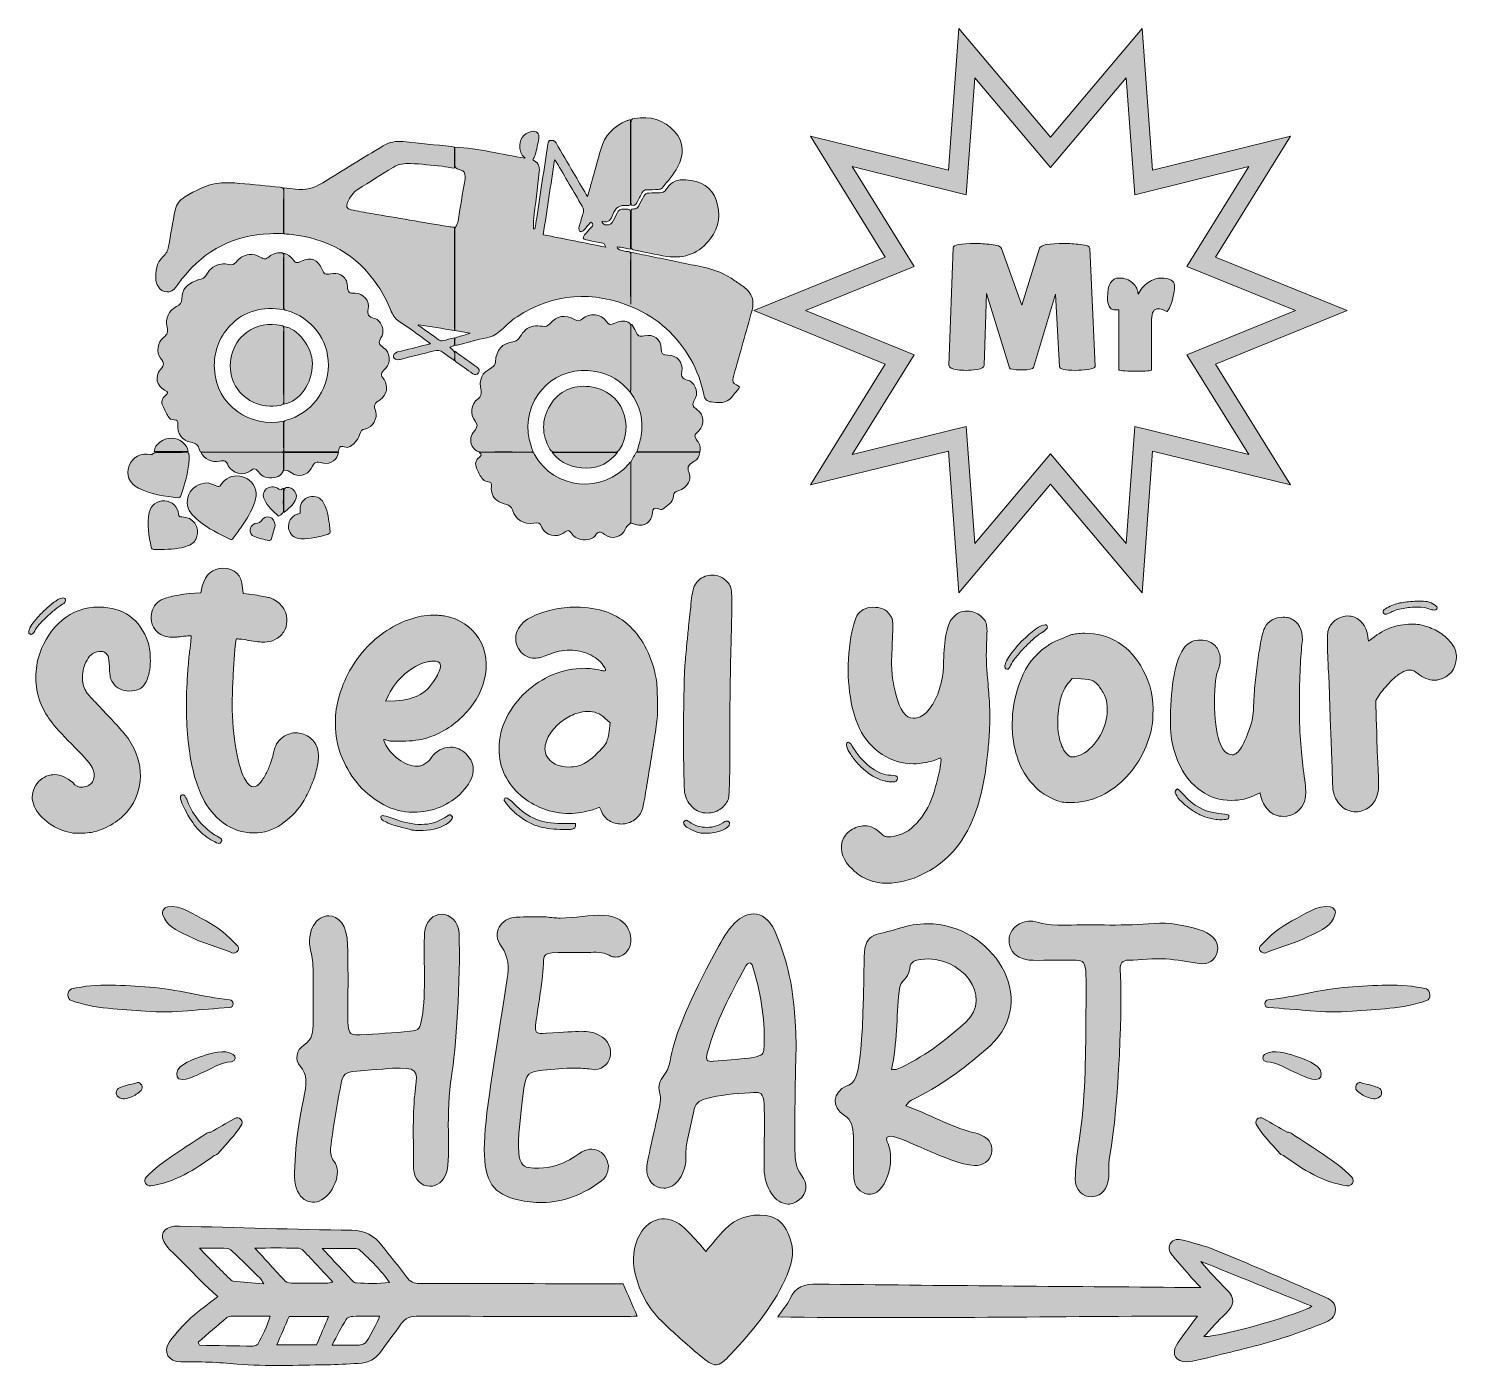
# Model space of a CAD drawing. Header units: inches. Extents: x 148 to 931, y -908 to -173.
import ezdxf

# ---------------------------------------------------------------- set-up
doc = ezdxf.new("R2010")
doc.units = ezdxf.units.IN
doc.header["$MEASUREMENT"] = 0
doc.layers.add('Layer 1', color=7, linetype='Continuous')

# ---------------------------------------------------------------- blocks, each defined once
blk = doc.blocks.new('block 3')
at = {"layer": 'Layer 1', "true_color": 0xffffff}
h = blk.add_hatch(color=7, dxfattribs=at)
h.dxf.hatch_style = 2
edge = h.paths.add_edge_path()
edge.add_spline(control_points=[(722.58, -360.76), (716.69, -360.76), (713.75, -360.1), (713.75, -358.77), (713.75, -358.77), (711.67, -319.01), (711.67, -319.01), (711.67, -319.01), (699.57, -359.27), (699.57, -359.27), (699.31, -360.06), (697.06, -360.46), (692.83, -360.46), (688.6, -360.46), (686.42, -360.1), (686.29, -359.37), (686.29, -359.37), (673.79, -318.62), (673.79, -318.62), (673.79, -318.62), (672.41, -358.18), (672.41, -358.18), (672.34, -359.17), (671.08, -359.85), (668.64, -360.21), (666.19, -360.58), (664.16, -360.76), (662.54, -360.76), (660.92, -360.76), (659.35, -360.66), (657.83, -360.46), (654.66, -360), (653.1, -359.17), (653.17, -357.98), (653.17, -357.98), (655.45, -293.53), (655.45, -293.53), (655.45, -291.95), (659.48, -291.15), (667.55, -291.15), (669.93, -291.15), (672.84, -291.34), (676.27, -291.7), (679.71, -292.06), (681.63, -292.77), (682.02, -293.83), (682.02, -293.83), (693.13, -325.06), (693.13, -325.06), (693.13, -325.06), (702.85, -293.73), (702.85, -293.73), (703.44, -292.01), (708, -291.15), (716.53, -291.15), (718.97, -291.15), (721.9, -291.34), (725.3, -291.7), (728.71, -292.06), (730.41, -292.71), (730.41, -293.63), (730.41, -293.63), (733.28, -358.67), (733.28, -358.67), (733.28, -359.4), (732, -359.93), (729.42, -360.26), (726.84, -360.59), (724.56, -360.76), (722.58, -360.76)], knot_values=[0, 0, 0, 0, 1, 1, 1, 2, 2, 2, 3, 3, 3, 4, 4, 4, 5, 5, 5, 6, 6, 6, 7, 7, 7, 8, 8, 8, 9, 9, 9, 10, 10, 10, 11, 11, 11, 12, 12, 12, 13, 13, 13, 14, 14, 14, 15, 15, 15, 16, 16, 16, 17, 17, 17, 18, 18, 18, 19, 19, 19, 20, 20, 20, 21, 21, 21, 22, 22, 22, 23, 23, 23, 23], degree=3, periodic=1)
h = blk.add_hatch(color=7, dxfattribs=at)
h.dxf.hatch_style = 2
edge = h.paths.add_edge_path()
edge.add_spline(control_points=[(764.32, -360.56), (764.32, -361.02), (761.31, -361.25), (755.29, -361.25), (749.28, -361.12), (746.27, -360.86), (746.27, -360.46), (746.27, -360.46), (746.27, -327.54), (746.27, -327.54), (746.27, -327.54), (743.59, -327.54), (743.59, -327.54), (742.54, -327.54), (741.69, -326.9), (741.07, -325.61), (740.44, -324.32), (740.12, -322.72), (740.12, -320.8), (740.12, -313.66), (742.24, -310.09), (746.47, -310.09), (749.45, -310.09), (751.92, -311), (753.91, -312.82), (755.89, -314.64), (756.88, -316.7), (756.88, -319.01), (758.27, -316.3), (760.14, -314.14), (762.48, -312.52), (764.83, -310.9), (767.22, -310.09), (769.67, -310.09), (773.5, -310.09), (775.82, -311.08), (776.61, -313.07), (776.81, -313.6), (776.91, -314.37), (776.91, -315.4), (776.91, -316.42), (776.59, -318.26), (775.97, -320.9), (775.34, -323.54), (774.69, -325.46), (774.03, -326.65), (773.37, -327.84), (772.98, -328.43), (772.84, -328.43), (772.71, -328.43), (772.1, -328.19), (771.01, -327.69), (769.92, -327.2), (768.94, -326.95), (768.08, -326.95), (765.57, -326.95), (764.32, -328.93), (764.32, -332.9), (764.32, -332.9), (764.32, -360.56), (764.32, -360.56)], knot_values=[0, 0, 0, 0, 1, 1, 1, 2, 2, 2, 3, 3, 3, 4, 4, 4, 5, 5, 5, 6, 6, 6, 7, 7, 7, 8, 8, 8, 9, 9, 9, 10, 10, 10, 11, 11, 11, 12, 12, 12, 13, 13, 13, 14, 14, 14, 15, 15, 15, 16, 16, 16, 17, 17, 17, 18, 18, 18, 19, 19, 19, 20, 20, 20, 20], degree=3, periodic=1)
at = {"layer": 'Layer 1', "lineweight": 0}
for points, knots in [([(722.58, -360.76), (716.69, -360.76), (713.75, -360.1), (713.75, -358.77), (713.75, -358.77), (711.67, -319.01), (711.67, -319.01), (711.67, -319.01), (699.57, -359.27), (699.57, -359.27), (699.31, -360.06), (697.06, -360.46), (692.83, -360.46), (688.6, -360.46), (686.42, -360.1), (686.29, -359.37), (686.29, -359.37), (673.79, -318.62), (673.79, -318.62), (673.79, -318.62), (672.41, -358.18), (672.41, -358.18), (672.34, -359.17), (671.08, -359.85), (668.64, -360.21), (666.19, -360.58), (664.16, -360.76), (662.54, -360.76), (660.92, -360.76), (659.35, -360.66), (657.83, -360.46), (654.66, -360), (653.1, -359.17), (653.17, -357.98), (653.17, -357.98), (655.45, -293.53), (655.45, -293.53), (655.45, -291.95), (659.48, -291.15), (667.55, -291.15), (669.93, -291.15), (672.84, -291.34), (676.27, -291.7), (679.71, -292.06), (681.63, -292.77), (682.02, -293.83), (682.02, -293.83), (693.13, -325.06), (693.13, -325.06), (693.13, -325.06), (702.85, -293.73), (702.85, -293.73), (703.44, -292.01), (708, -291.15), (716.53, -291.15), (718.97, -291.15), (721.9, -291.34), (725.3, -291.7), (728.71, -292.06), (730.41, -292.71), (730.41, -293.63), (730.41, -293.63), (733.28, -358.67), (733.28, -358.67), (733.28, -359.4), (732, -359.93), (729.42, -360.26), (726.84, -360.59), (724.56, -360.76), (722.58, -360.76)], [0, 0, 0, 0, 1, 1, 1, 2, 2, 2, 3, 3, 3, 4, 4, 4, 5, 5, 5, 6, 6, 6, 7, 7, 7, 8, 8, 8, 9, 9, 9, 10, 10, 10, 11, 11, 11, 12, 12, 12, 13, 13, 13, 14, 14, 14, 15, 15, 15, 16, 16, 16, 17, 17, 17, 18, 18, 18, 19, 19, 19, 20, 20, 20, 21, 21, 21, 22, 22, 22, 23, 23, 23, 23]), ([(764.32, -360.56), (764.32, -361.02), (761.31, -361.25), (755.29, -361.25), (749.28, -361.12), (746.27, -360.86), (746.27, -360.46), (746.27, -360.46), (746.27, -327.54), (746.27, -327.54), (746.27, -327.54), (743.59, -327.54), (743.59, -327.54), (742.54, -327.54), (741.69, -326.9), (741.07, -325.61), (740.44, -324.32), (740.12, -322.72), (740.12, -320.8), (740.12, -313.66), (742.24, -310.09), (746.47, -310.09), (749.45, -310.09), (751.92, -311), (753.91, -312.82), (755.89, -314.64), (756.88, -316.7), (756.88, -319.01), (758.27, -316.3), (760.14, -314.14), (762.48, -312.52), (764.83, -310.9), (767.22, -310.09), (769.67, -310.09), (773.5, -310.09), (775.82, -311.08), (776.61, -313.07), (776.81, -313.6), (776.91, -314.37), (776.91, -315.4), (776.91, -316.42), (776.59, -318.26), (775.97, -320.9), (775.34, -323.54), (774.69, -325.46), (774.03, -326.65), (773.37, -327.84), (772.98, -328.43), (772.84, -328.43), (772.71, -328.43), (772.1, -328.19), (771.01, -327.69), (769.92, -327.2), (768.94, -326.95), (768.08, -326.95), (765.57, -326.95), (764.32, -328.93), (764.32, -332.9), (764.32, -332.9), (764.32, -360.56), (764.32, -360.56)], [0, 0, 0, 0, 1, 1, 1, 2, 2, 2, 3, 3, 3, 4, 4, 4, 5, 5, 5, 6, 6, 6, 7, 7, 7, 8, 8, 8, 9, 9, 9, 10, 10, 10, 11, 11, 11, 12, 12, 12, 13, 13, 13, 14, 14, 14, 15, 15, 15, 16, 16, 16, 17, 17, 17, 18, 18, 18, 19, 19, 19, 20, 20, 20, 20])]:
    blk.add_open_spline(points, degree=3, knots=knots, dxfattribs=at)
blk = doc.blocks.new('block 4')
at = {"layer": 'Layer 1', "true_color": 0xe43b40}
h = blk.add_hatch(color=13, dxfattribs=at)
h.dxf.hatch_style = 2
edge = h.paths.add_edge_path()
edge.add_spline(control_points=[(306.62, -567.76), (307.24, -569.31), (307.47, -571.28), (307.32, -573.67), (307.16, -576.06), (306.7, -578.65), (305.93, -581.42), (305.16, -584.2), (304.11, -587.1), (302.8, -590.11), (301.49, -593.12), (299.99, -595.94), (298.29, -598.56), (295.2, -603.04), (291.42, -606.81), (286.94, -609.9), (282.47, -612.99), (277.45, -614.53), (271.9, -614.53), (265.57, -614.53), (259.97, -612.68), (255.11, -608.98), (250.25, -605.27), (246.5, -600.72), (243.88, -595.32), (240.48, -588.53), (238.01, -579.65), (236.47, -568.69), (234.93, -557.73), (234.54, -545.62), (235.31, -532.34), (235.47, -528.95), (235.7, -525.44), (236.01, -521.81), (236.32, -518.18), (236.62, -515.37), (236.94, -513.36), (237.09, -512.43), (237.2, -511.55), (237.28, -510.7), (237.36, -509.85), (237.4, -509.11), (237.4, -508.5), (237.55, -507.73), (237.63, -507.03), (237.63, -506.41), (237.63, -506.41), (236.94, -506.41), (236.94, -506.41), (236.47, -506.41), (235.78, -506.45), (234.85, -506.53), (233.93, -506.61), (232.84, -506.72), (231.61, -506.88), (230.68, -507.03), (229.84, -507.11), (229.06, -507.11), (228.29, -507.11), (227.6, -507.11), (226.98, -507.11), (223.74, -507.11), (221.19, -506.26), (219.34, -504.56), (216.72, -502.24), (215.48, -499.32), (215.64, -495.76), (215.79, -492.21), (217.26, -489.44), (220.03, -487.43), (221.27, -486.5), (223.32, -485.69), (226.17, -485), (229.03, -484.3), (232.46, -483.72), (236.47, -483.26), (236.47, -483.26), (242.95, -482.8), (242.95, -482.8), (242.95, -482.8), (243.65, -479.09), (243.65, -479.09), (245.5, -472.61), (249.28, -469.37), (254.99, -469.37), (261.63, -469.37), (265.18, -472.92), (265.64, -480.02), (265.64, -480.02), (266.11, -483.26), (266.11, -483.26), (266.11, -483.26), (272.36, -483.95), (272.36, -483.95), (276.21, -484.57), (278.88, -485.08), (280.35, -485.46), (281.81, -485.85), (283.16, -486.5), (284.4, -487.43), (286.4, -488.82), (287.87, -490.48), (288.8, -492.4), (289.72, -494.34), (290.15, -496.34), (290.07, -498.43), (289.99, -500.51), (289.41, -502.44), (288.33, -504.21), (287.25, -505.99), (285.63, -507.42), (283.47, -508.5), (281.62, -509.42), (279.77, -509.88), (277.91, -509.88), (276.83, -509.88), (275.6, -509.81), (274.21, -509.65), (272.82, -509.5), (271.04, -509.27), (268.89, -508.96), (267.34, -508.5), (265.8, -508.27), (264.26, -508.27), (263.64, -508.11), (263.02, -508.03), (262.4, -508.03), (262.25, -508.19), (262.02, -509.69), (261.71, -512.55), (261.4, -515.41), (261.13, -518.76), (260.9, -522.62), (260.67, -526.48), (260.47, -530.34), (260.32, -534.19), (260.16, -538.05), (260.09, -541.14), (260.09, -543.46), (260.09, -552.87), (260.78, -561.4), (262.17, -569.04), (263.56, -576.68), (265.33, -582.28), (267.5, -585.82), (268.89, -588.14), (270.27, -589.3), (271.66, -589.3), (272.9, -589.3), (274.09, -588.6), (275.25, -587.21), (276.41, -585.82), (277.49, -584.17), (278.49, -582.23), (279.5, -580.31), (280.35, -578.42), (281.04, -576.56), (281.73, -574.71), (282.16, -573.32), (282.31, -572.39), (282.78, -569.93), (283.32, -568.04), (283.93, -566.72), (284.55, -565.41), (285.48, -564.14), (286.71, -562.9), (289.18, -560.75), (291.88, -559.66), (294.82, -559.66), (297.44, -559.66), (299.87, -560.4), (302.11, -561.86), (304.34, -563.33), (305.85, -565.3), (306.62, -567.76)], knot_values=[0, 0, 0, 0, 1, 1, 1, 2, 2, 2, 3, 3, 3, 4, 4, 4, 5, 5, 5, 6, 6, 6, 7, 7, 7, 8, 8, 8, 9, 9, 9, 10, 10, 10, 11, 11, 11, 12, 12, 12, 13, 13, 13, 14, 14, 14, 15, 15, 15, 16, 16, 16, 17, 17, 17, 18, 18, 18, 19, 19, 19, 20, 20, 20, 21, 21, 21, 22, 22, 22, 23, 23, 23, 24, 24, 24, 25, 25, 25, 26, 26, 26, 27, 27, 27, 28, 28, 28, 29, 29, 29, 30, 30, 30, 31, 31, 31, 32, 32, 32, 33, 33, 33, 34, 34, 34, 35, 35, 35, 36, 36, 36, 37, 37, 37, 38, 38, 38, 39, 39, 39, 40, 40, 40, 41, 41, 41, 42, 42, 42, 43, 43, 43, 44, 44, 44, 45, 45, 45, 46, 46, 46, 47, 47, 47, 48, 48, 48, 49, 49, 49, 50, 50, 50, 51, 51, 51, 52, 52, 52, 53, 53, 53, 54, 54, 54, 55, 55, 55, 56, 56, 56, 57, 57, 57, 58, 58, 58, 58], degree=3, periodic=1)
edge = h.paths.add_edge_path()
edge.add_spline(control_points=[(251.75, -616.38), (254.22, -617.46), (254.91, -618.54), (253.84, -619.63), (253.68, -620.09), (253.29, -620.32), (252.68, -620.32), (252.22, -620.32), (251.13, -619.86), (249.44, -618.93), (246.35, -617.23), (243.57, -615.03), (241.1, -612.33), (238.63, -609.63), (236.32, -606.04), (234.16, -601.57), (232.77, -598.94), (231.96, -597.05), (231.73, -595.9), (231.5, -594.74), (231.76, -594.01), (232.54, -593.7), (233.15, -593.54), (233.65, -593.7), (234.04, -594.16), (234.42, -594.62), (234.93, -595.63), (235.55, -597.17), (237.09, -601.18), (239.25, -604.84), (242.03, -608.17), (244.81, -611.48), (248.05, -614.22), (251.75, -616.38)], knot_values=[0, 0, 0, 0, 1, 1, 1, 2, 2, 2, 3, 3, 3, 4, 4, 4, 5, 5, 5, 6, 6, 6, 7, 7, 7, 8, 8, 8, 9, 9, 9, 10, 10, 10, 11, 11, 11, 11], degree=3, periodic=1)
h = blk.add_hatch(color=13, dxfattribs=at)
h.dxf.hatch_style = 2
edge = h.paths.add_edge_path()
edge.add_spline(control_points=[(530.26, -608.28), (530.57, -608.13), (530.96, -608.05), (531.42, -608.05), (532.35, -608.05), (532.81, -608.51), (532.81, -609.44), (532.81, -610.83), (531.42, -612.06), (528.64, -613.14), (525.86, -614.22), (522.93, -614.76), (519.84, -614.76), (518.3, -614.76), (517.22, -614.68), (516.6, -614.53), (515.06, -614.22), (513.36, -613.61), (511.51, -612.68), (509.66, -611.75), (508.5, -610.9), (508.04, -610.13), (507.42, -609.21), (507.42, -608.51), (508.04, -608.05), (508.34, -607.74), (508.65, -607.59), (508.96, -607.59), (509.11, -607.59), (509.73, -607.9), (510.82, -608.51), (513.44, -610.52), (516.68, -611.52), (520.54, -611.52), (523.93, -611.52), (527.17, -610.44), (530.26, -608.28)], knot_values=[0, 0, 0, 0, 1, 1, 1, 2, 2, 2, 3, 3, 3, 4, 4, 4, 5, 5, 5, 6, 6, 6, 7, 7, 7, 8, 8, 8, 9, 9, 9, 10, 10, 10, 11, 11, 11, 12, 12, 12, 12], degree=3, periodic=1)
edge = h.paths.add_edge_path()
edge.add_spline(control_points=[(531.65, -477.01), (532.42, -477.78), (532.96, -478.55), (533.27, -479.32), (533.58, -480.1), (533.81, -481.49), (533.97, -483.49), (534.12, -485.5), (534.16, -488.47), (534.08, -492.4), (534, -496.34), (533.89, -501.78), (533.74, -508.73), (533.58, -512.28), (533.46, -516.41), (533.39, -521.11), (533.31, -525.82), (533.23, -530.69), (533.16, -535.7), (533.08, -540.72), (533.04, -545.69), (533.04, -550.63), (533.04, -555.57), (533.04, -560.13), (533.04, -564.29), (533.04, -571.09), (533, -576.49), (532.93, -580.5), (532.85, -584.51), (532.77, -587.6), (532.69, -589.76), (532.62, -591.92), (532.54, -593.43), (532.46, -594.28), (532.38, -595.13), (532.27, -595.78), (532.12, -596.24), (531.03, -598.56), (529.49, -600.37), (527.49, -601.68), (525.48, -603), (523.24, -603.65), (520.77, -603.65), (517.53, -603.65), (514.83, -602.65), (512.67, -600.64), (510.5, -598.64), (509.04, -596.09), (508.27, -593), (508.11, -592.23), (508, -590.34), (507.92, -587.33), (507.84, -584.32), (507.77, -580.62), (507.69, -576.22), (507.61, -571.82), (507.57, -567.04), (507.57, -561.86), (507.57, -556.69), (507.61, -551.67), (507.69, -546.81), (507.77, -541.95), (507.84, -537.52), (507.92, -533.5), (508, -529.49), (508.11, -526.4), (508.27, -524.24), (508.42, -521.92), (508.58, -519.88), (508.73, -518.1), (508.88, -516.33), (509.08, -514.28), (509.31, -511.97), (509.54, -509.65), (509.81, -506.88), (510.12, -503.63), (510.43, -500.39), (510.89, -496.15), (511.51, -490.9), (511.97, -485.65), (512.47, -482.18), (513.02, -480.48), (513.55, -478.79), (514.52, -477.24), (515.91, -475.85), (518.07, -474), (520.54, -473.07), (523.32, -473.07), (526.71, -473.07), (529.49, -474.39), (531.65, -477.01)], knot_values=[0, 0, 0, 0, 1, 1, 1, 2, 2, 2, 3, 3, 3, 4, 4, 4, 5, 5, 5, 6, 6, 6, 7, 7, 7, 8, 8, 8, 9, 9, 9, 10, 10, 10, 11, 11, 11, 12, 12, 12, 13, 13, 13, 14, 14, 14, 15, 15, 15, 16, 16, 16, 17, 17, 17, 18, 18, 18, 19, 19, 19, 20, 20, 20, 21, 21, 21, 22, 22, 22, 23, 23, 23, 24, 24, 24, 25, 25, 25, 26, 26, 26, 27, 27, 27, 28, 28, 28, 29, 29, 29, 30, 30, 30, 30], degree=3, periodic=1)
h = blk.add_hatch(color=13, dxfattribs=at)
h.dxf.hatch_style = 2
edge = h.paths.add_edge_path()
edge.add_spline(control_points=[(151.74, -503.63), (150.97, -505.02), (150.35, -505.72), (149.89, -505.72), (149.74, -505.72), (149.62, -505.68), (149.54, -505.6), (149.46, -505.53), (149.35, -505.49), (149.19, -505.49), (148.58, -505.33), (148.38, -504.72), (148.61, -503.63), (148.85, -502.56), (149.35, -501.4), (150.12, -500.16), (150.89, -499.24), (152.01, -497.93), (153.48, -496.23), (154.94, -494.53), (156.52, -492.91), (158.22, -491.36), (159.92, -489.82), (161.62, -488.47), (163.31, -487.31), (165.01, -486.15), (166.4, -485.58), (167.48, -485.58), (168.25, -485.58), (168.64, -486.04), (168.64, -486.96), (168.64, -487.89), (168.1, -488.59), (167.02, -489.05), (165.94, -489.67), (164.59, -490.63), (162.97, -491.94), (161.35, -493.26), (159.8, -494.6), (158.34, -495.99), (156.87, -497.38), (155.52, -498.77), (154.29, -500.16), (153.05, -501.55), (152.2, -502.71), (151.74, -503.63)], knot_values=[0, 0, 0, 0, 1, 1, 1, 2, 2, 2, 3, 3, 3, 4, 4, 4, 5, 5, 5, 6, 6, 6, 7, 7, 7, 8, 8, 8, 9, 9, 9, 10, 10, 10, 11, 11, 11, 12, 12, 12, 13, 13, 13, 14, 14, 14, 15, 15, 15, 15], degree=3, periodic=1)
edge = h.paths.add_edge_path()
edge.add_spline(control_points=[(214.02, -510.12), (214.48, -511.82), (214.79, -513.28), (214.94, -514.52), (215.1, -515.75), (215.18, -517.68), (215.18, -520.3), (215.18, -524.47), (214.4, -528.26), (212.86, -531.65), (211.32, -535.05), (208.15, -536.74), (203.37, -536.74), (199.66, -536.74), (196.73, -535.2), (194.57, -532.11), (193.8, -530.88), (193.33, -529.88), (193.18, -529.1), (193.03, -528.33), (192.87, -526.48), (192.72, -523.55), (192.41, -520.46), (192.22, -518.61), (192.14, -517.99), (192.06, -517.37), (191.64, -516.76), (190.87, -516.14), (190.09, -515.37), (189.25, -514.98), (188.32, -514.98), (184.77, -514.98), (182.14, -516.56), (180.45, -519.72), (178.75, -522.89), (177.9, -525.94), (177.9, -528.87), (177.9, -530.41), (178.02, -531.76), (178.25, -532.92), (178.48, -534.08), (178.98, -535.32), (179.75, -536.63), (180.52, -537.94), (181.8, -539.52), (183.57, -541.37), (185.35, -543.22), (187.7, -545.69), (190.63, -548.78), (193.57, -551.87), (196.19, -554.72), (198.51, -557.35), (200.82, -559.97), (202.36, -561.83), (203.14, -562.9), (207.61, -569.7), (209.81, -576.53), (209.74, -583.39), (209.66, -590.26), (207.38, -596.63), (202.91, -602.49), (200.9, -604.96), (198.2, -607.28), (194.8, -609.44), (191.4, -611.6), (188.01, -613.06), (184.62, -613.84), (183.38, -614.15), (181.99, -614.38), (180.45, -614.53), (178.9, -614.68), (177.36, -614.76), (175.82, -614.76), (173.97, -614.76), (172.73, -614.68), (172.11, -614.53), (167.63, -613.76), (163.51, -612.02), (159.73, -609.32), (155.94, -606.62), (153.2, -603.5), (151.51, -599.95), (149.97, -596.55), (150, -593.16), (151.62, -589.76), (153.24, -586.37), (155.83, -584.13), (159.38, -583.05), (160.15, -582.74), (161.31, -582.58), (162.85, -582.58), (165.94, -582.58), (169.18, -584.05), (172.58, -586.98), (174.27, -588.68), (175.89, -589.53), (177.44, -589.53), (178.36, -589.53), (179.37, -589.3), (180.45, -588.83), (182.61, -587.91), (183.88, -586.44), (184.27, -584.44), (184.65, -582.43), (184.15, -580.19), (182.76, -577.72), (181.53, -575.72), (177.9, -571.7), (171.88, -565.68), (166.63, -560.44), (162.81, -556.19), (160.42, -552.95), (158.03, -549.71), (156.14, -546.31), (154.75, -542.76), (151.66, -533.81), (151.58, -524.93), (154.52, -516.14), (156.98, -508.73), (161.08, -502.63), (166.79, -497.85), (172.5, -493.06), (179.29, -490.67), (187.16, -490.67), (200.43, -490.67), (209.39, -497.15), (214.02, -510.12)], knot_values=[0, 0, 0, 0, 1, 1, 1, 2, 2, 2, 3, 3, 3, 4, 4, 4, 5, 5, 5, 6, 6, 6, 7, 7, 7, 8, 8, 8, 9, 9, 9, 10, 10, 10, 11, 11, 11, 12, 12, 12, 13, 13, 13, 14, 14, 14, 15, 15, 15, 16, 16, 16, 17, 17, 17, 18, 18, 18, 19, 19, 19, 20, 20, 20, 21, 21, 21, 22, 22, 22, 23, 23, 23, 24, 24, 24, 25, 25, 25, 26, 26, 26, 27, 27, 27, 28, 28, 28, 29, 29, 29, 30, 30, 30, 31, 31, 31, 32, 32, 32, 33, 33, 33, 34, 34, 34, 35, 35, 35, 36, 36, 36, 37, 37, 37, 38, 38, 38, 39, 39, 39, 40, 40, 40, 41, 41, 41, 42, 42, 42, 42], degree=3, periodic=1)
h = blk.add_hatch(color=13, dxfattribs=at)
h.dxf.hatch_style = 2
edge = h.paths.add_edge_path()
edge.add_spline(control_points=[(492.53, -529.8), (492.84, -531.19), (493.03, -532.96), (493.11, -535.12), (493.18, -537.28), (493.26, -539.52), (493.34, -541.83), (493.41, -544.15), (493.41, -546.43), (493.34, -548.67), (493.26, -550.91), (493.07, -552.87), (492.76, -554.57), (492.3, -558.43), (491.64, -562.94), (490.79, -568.11), (489.94, -573.29), (489.13, -578.26), (488.36, -583.05), (487.59, -587.83), (486.89, -591.96), (486.28, -595.43), (485.66, -598.91), (485.27, -600.87), (485.12, -601.34), (484.35, -603.81), (482.88, -605.81), (480.72, -607.35), (478.56, -608.9), (476.17, -609.67), (473.54, -609.67), (471.07, -609.67), (468.83, -609.05), (466.83, -607.82), (464.82, -606.58), (463.36, -604.73), (462.43, -602.26), (462.43, -602.26), (461.51, -600.41), (461.51, -600.41), (461.51, -600.41), (457.8, -601.8), (457.8, -601.8), (453.63, -603.19), (449.31, -603.88), (444.84, -603.88), (439.89, -603.88), (435.11, -603), (430.48, -601.22), (425.85, -599.45), (421.76, -597.02), (418.21, -593.93), (414.66, -590.84), (411.8, -587.14), (409.64, -582.81), (407.48, -578.5), (406.4, -573.71), (406.4, -568.46), (406.4, -562.44), (407.75, -556.77), (410.45, -551.44), (413.15, -546.12), (416.71, -541.41), (421.1, -537.32), (425.5, -533.23), (430.48, -530.03), (436.04, -527.71), (441.59, -525.4), (447.3, -524.24), (453.17, -524.24), (455.95, -524.24), (459.03, -524.63), (462.43, -525.4), (463.05, -525.55), (463.66, -525.63), (464.28, -525.63), (465.21, -525.63), (464.98, -524.63), (463.59, -522.62), (461.58, -520), (458.96, -517.95), (455.72, -516.48), (452.48, -515.02), (449, -514.28), (445.3, -514.28), (441.44, -514.28), (437.43, -515.13), (433.26, -516.83), (430.48, -518.07), (428.09, -518.68), (426.08, -518.68), (422.69, -518.68), (419.91, -517.29), (417.75, -514.52), (415.58, -511.43), (415, -508.19), (416.01, -504.79), (417.01, -501.4), (419.52, -498.62), (423.53, -496.46), (427.08, -494.6), (431.1, -493.18), (435.57, -492.17), (440.05, -491.17), (444.37, -490.67), (448.54, -490.67), (461.04, -490.67), (470.96, -494.22), (478.29, -501.32), (485.62, -508.42), (490.37, -517.91), (492.53, -529.8)], knot_values=[0, 0, 0, 0, 1, 1, 1, 2, 2, 2, 3, 3, 3, 4, 4, 4, 5, 5, 5, 6, 6, 6, 7, 7, 7, 8, 8, 8, 9, 9, 9, 10, 10, 10, 11, 11, 11, 12, 12, 12, 13, 13, 13, 14, 14, 14, 15, 15, 15, 16, 16, 16, 17, 17, 17, 18, 18, 18, 19, 19, 19, 20, 20, 20, 21, 21, 21, 22, 22, 22, 23, 23, 23, 24, 24, 24, 25, 25, 25, 26, 26, 26, 27, 27, 27, 28, 28, 28, 29, 29, 29, 30, 30, 30, 31, 31, 31, 32, 32, 32, 33, 33, 33, 34, 34, 34, 35, 35, 35, 36, 36, 36, 37, 37, 37, 37], degree=3, periodic=1)
edge = h.paths.add_edge_path()
edge.add_spline(control_points=[(440.67, -609.44), (440.67, -609.44), (448.31, -609.44), (448.31, -609.44), (448.31, -609.44), (448.31, -610.83), (448.31, -610.83), (448.31, -611.6), (447.76, -612.14), (446.69, -612.45), (446.07, -612.6), (445.33, -612.68), (444.49, -612.68), (443.64, -612.68), (442.67, -612.68), (441.59, -612.68), (436.81, -612.68), (432.53, -612.18), (428.74, -611.18), (424.96, -610.17), (421.06, -608.13), (417.05, -605.04), (415.35, -603.81), (413.58, -602.15), (411.73, -600.06), (409.88, -597.98), (409.03, -596.71), (409.18, -596.24), (409.33, -595.63), (409.64, -595.32), (410.11, -595.32), (411.03, -595.32), (412.57, -596.4), (414.74, -598.56), (418.59, -602.57), (422.53, -605.39), (426.55, -607.01), (430.56, -608.63), (435.26, -609.44), (440.67, -609.44)], knot_values=[0, 0, 0, 0, 1, 1, 1, 2, 2, 2, 3, 3, 3, 4, 4, 4, 5, 5, 5, 6, 6, 6, 7, 7, 7, 8, 8, 8, 9, 9, 9, 10, 10, 10, 11, 11, 11, 12, 12, 12, 13, 13, 13, 13], degree=3, periodic=1)
edge = h.paths.add_edge_path()
edge.add_spline(control_points=[(467.29, -554.11), (467.29, -554.11), (464.51, -551.56), (464.51, -551.56), (461.74, -549.09), (458.65, -547.85), (455.25, -547.85), (452.78, -547.85), (450.24, -548.4), (447.61, -549.47), (444.99, -550.56), (442.52, -552.02), (440.2, -553.87), (437.89, -555.73), (435.96, -557.81), (434.42, -560.13), (432.87, -562.44), (431.95, -564.83), (431.64, -567.3), (431.48, -568.69), (431.71, -570.24), (432.33, -571.93), (434.65, -576.26), (438.89, -578.42), (445.07, -578.42), (448.15, -578.42), (450.85, -577.76), (453.17, -576.45), (455.48, -575.14), (457.72, -573.4), (459.88, -571.24), (462.51, -568.77), (464.2, -566.84), (464.98, -565.45), (465.75, -564.06), (466.37, -561.9), (466.83, -558.97), (466.83, -558.97), (467.29, -554.11), (467.29, -554.11)], knot_values=[0, 0, 0, 0, 1, 1, 1, 2, 2, 2, 3, 3, 3, 4, 4, 4, 5, 5, 5, 6, 6, 6, 7, 7, 7, 8, 8, 8, 9, 9, 9, 10, 10, 10, 11, 11, 11, 12, 12, 12, 13, 13, 13, 13], degree=3, periodic=1)
h = blk.add_hatch(color=13, dxfattribs=at)
h.dxf.hatch_style = 2
edge = h.paths.add_edge_path()
edge.add_spline(control_points=[(674.27, -529.18), (674.73, -533.97), (675.07, -538.33), (675.31, -542.27), (675.54, -546.2), (675.61, -550.02), (675.54, -553.73), (675.46, -557.43), (675.27, -561.1), (674.96, -564.72), (674.65, -568.35), (674.27, -572.17), (673.8, -576.18), (671.79, -592.23), (668.01, -605.16), (662.46, -614.96), (656.9, -624.76), (649.1, -632.13), (639.07, -637.07), (632.28, -640.47), (625.64, -642.17), (619.16, -642.17), (615.61, -642.17), (612.22, -641.55), (608.98, -640.31), (605.73, -639.08), (602.8, -637.15), (600.18, -634.53), (595.08, -629.74), (593.23, -624.65), (594.62, -619.25), (595.39, -616.78), (596.97, -614.73), (599.37, -613.11), (601.76, -611.49), (604.26, -610.68), (606.89, -610.68), (610.13, -610.68), (613.14, -612.07), (615.92, -614.85), (616.69, -615.62), (617.31, -616.12), (617.77, -616.35), (618.24, -616.58), (618.85, -616.7), (619.63, -616.7), (619.63, -616.7), (621.25, -616.7), (621.25, -616.7), (626.8, -616.08), (631.55, -613.57), (635.48, -609.17), (639.42, -604.78), (642.24, -600.1), (643.94, -595.17), (644.4, -594.09), (644.9, -592.54), (645.44, -590.54), (645.98, -588.53), (646.52, -586.48), (647.06, -584.4), (647.6, -582.32), (648.02, -580.35), (648.33, -578.5), (648.64, -576.64), (648.8, -575.34), (648.8, -574.56), (648.8, -573.79), (648.72, -573.41), (648.57, -573.41), (648.57, -573.41), (647.18, -573.87), (647.18, -573.87), (645.79, -574.64), (643.7, -575.3), (640.93, -575.83), (638.15, -576.38), (635.75, -576.64), (633.75, -576.64), (627.57, -576.64), (621.82, -574.91), (616.5, -571.44), (611.17, -567.96), (607.04, -563.22), (604.11, -557.2), (601.49, -551.8), (599.67, -545.2), (598.67, -537.4), (597.67, -529.61), (597.63, -521.47), (598.56, -512.98), (599.63, -504.34), (601.03, -498.51), (602.72, -495.5), (604.42, -492.49), (607.28, -490.91), (611.29, -490.75), (613.45, -490.75), (615.3, -491.02), (616.85, -491.56), (618.39, -492.1), (619.78, -493.38), (621.01, -495.38), (621.48, -496), (621.79, -496.54), (621.94, -497), (622.09, -497.47), (622.21, -498.28), (622.29, -499.43), (622.37, -500.59), (622.37, -502.29), (622.29, -504.53), (622.21, -506.77), (622.09, -509.89), (621.94, -513.9), (621.63, -519.15), (621.63, -523.48), (621.94, -526.87), (622.25, -530.27), (622.94, -534.12), (624.03, -538.44), (626.34, -547.24), (629.5, -551.64), (633.52, -551.64), (636.29, -551.64), (638.73, -550.56), (640.81, -548.4), (642.89, -546.24), (644.63, -543.65), (646.02, -540.64), (647.41, -537.63), (648.45, -534.43), (649.15, -531.04), (649.84, -527.64), (650.19, -524.79), (650.19, -522.47), (650.19, -516.61), (650.57, -511.44), (651.34, -506.96), (652.12, -502.48), (653.12, -499.4), (654.35, -497.7), (656.51, -494.46), (659.52, -492.84), (663.38, -492.84), (666.16, -492.84), (668.55, -493.76), (670.56, -495.61), (671.49, -496.39), (672.18, -497.08), (672.64, -497.7), (673.11, -498.32), (673.46, -499.13), (673.69, -500.13), (673.92, -501.13), (674.03, -502.41), (674.03, -503.95), (674.03, -505.49), (673.95, -507.65), (673.8, -510.43), (673.65, -513.98), (673.61, -517.15), (673.69, -519.92), (673.76, -522.7), (673.95, -525.79), (674.27, -529.18)], knot_values=[0, 0, 0, 0, 1, 1, 1, 2, 2, 2, 3, 3, 3, 4, 4, 4, 5, 5, 5, 6, 6, 6, 7, 7, 7, 8, 8, 8, 9, 9, 9, 10, 10, 10, 11, 11, 11, 12, 12, 12, 13, 13, 13, 14, 14, 14, 15, 15, 15, 16, 16, 16, 17, 17, 17, 18, 18, 18, 19, 19, 19, 20, 20, 20, 21, 21, 21, 22, 22, 22, 23, 23, 23, 24, 24, 24, 25, 25, 25, 26, 26, 26, 27, 27, 27, 28, 28, 28, 29, 29, 29, 30, 30, 30, 31, 31, 31, 32, 32, 32, 33, 33, 33, 34, 34, 34, 35, 35, 35, 36, 36, 36, 37, 37, 37, 38, 38, 38, 39, 39, 39, 40, 40, 40, 41, 41, 41, 42, 42, 42, 43, 43, 43, 44, 44, 44, 45, 45, 45, 46, 46, 46, 47, 47, 47, 48, 48, 48, 49, 49, 49, 50, 50, 50, 51, 51, 51, 52, 52, 52, 53, 53, 53, 54, 54, 54, 55, 55, 55, 55], degree=3, periodic=1)
edge = h.paths.add_edge_path()
edge.add_spline(control_points=[(607.12, -580.35), (605.42, -578.96), (603.8, -577.34), (602.26, -575.49), (600.72, -573.64), (599.48, -571.94), (598.56, -570.39), (597.63, -568.85), (597.09, -567.54), (596.94, -566.46), (596.78, -565.38), (597.17, -564.84), (598.09, -564.84), (598.71, -564.84), (599.72, -566.08), (601.1, -568.54), (604.03, -573.02), (607.32, -576.53), (610.94, -579.08), (614.57, -581.62), (618, -582.9), (621.25, -582.9), (623.71, -582.9), (624.95, -583.44), (624.95, -584.52), (624.95, -585.91), (624.03, -586.6), (622.17, -586.6), (621.71, -586.6), (621.13, -586.56), (620.44, -586.48), (619.74, -586.41), (619.01, -586.29), (618.24, -586.14), (614.68, -585.36), (610.98, -583.44), (607.12, -580.35)], knot_values=[0, 0, 0, 0, 1, 1, 1, 2, 2, 2, 3, 3, 3, 4, 4, 4, 5, 5, 5, 6, 6, 6, 7, 7, 7, 8, 8, 8, 9, 9, 9, 10, 10, 10, 11, 11, 11, 12, 12, 12, 12], degree=3, periodic=1)
h = blk.add_hatch(color=13, dxfattribs=at)
h.dxf.hatch_style = 2
edge = h.paths.add_edge_path()
edge.add_spline(control_points=[(931.48, -518.45), (931.17, -524.93), (927.85, -528.95), (921.52, -530.49), (921.06, -530.65), (920.37, -530.72), (919.44, -530.72), (916.2, -530.72), (913.19, -529.56), (910.41, -527.25), (908.87, -525.86), (907.32, -525.17), (905.78, -525.17), (904.39, -525.17), (902.89, -525.67), (901.27, -526.67), (899.65, -527.68), (898.1, -528.87), (896.64, -530.26), (895.17, -531.65), (893.82, -533.08), (892.58, -534.54), (891.35, -536.01), (890.34, -537.2), (889.58, -538.13), (889.58, -538.13), (887.26, -541.83), (887.26, -541.83), (887.26, -541.83), (887.49, -552.02), (887.49, -552.02), (887.64, -554.8), (887.76, -558.62), (887.84, -563.48), (887.91, -568.34), (888.11, -572.78), (888.42, -576.79), (888.72, -583.13), (888.84, -587.25), (888.77, -589.18), (888.68, -591.11), (888.42, -592.69), (887.95, -593.93), (887.34, -596.55), (885.91, -598.71), (883.67, -600.41), (881.43, -602.11), (879, -602.96), (876.38, -602.96), (873.14, -602.96), (870.4, -601.84), (868.16, -599.6), (865.92, -597.37), (864.49, -594.7), (863.88, -591.61), (863.72, -591), (863.56, -587.91), (863.41, -582.35), (863.26, -576.79), (863.03, -570.39), (862.72, -563.13), (862.56, -559.43), (862.41, -555.61), (862.25, -551.67), (862.1, -547.74), (861.99, -543.96), (861.91, -540.33), (861.83, -536.71), (861.71, -533.35), (861.56, -530.26), (861.41, -527.17), (861.25, -524.7), (861.1, -522.85), (860.94, -518.53), (860.83, -515.09), (860.75, -512.55), (860.67, -510), (860.67, -508.03), (860.75, -506.64), (860.83, -505.26), (860.94, -504.21), (861.1, -503.52), (861.25, -502.82), (861.56, -502.09), (862.02, -501.32), (863.1, -499.47), (864.53, -498.04), (866.31, -497.04), (868.08, -496.03), (869.9, -495.53), (871.75, -495.53), (874.53, -495.53), (876.76, -496.38), (878.46, -498.08), (880.93, -500.09), (882.4, -503.02), (882.86, -506.88), (882.86, -506.88), (883.32, -509.42), (883.32, -509.42), (883.32, -509.42), (886.56, -506.88), (886.56, -506.88), (890.11, -504.25), (893.55, -502.44), (896.87, -501.43), (900.18, -500.43), (904, -499.93), (908.33, -499.93), (910.64, -500.09), (913.15, -500.62), (915.85, -501.55), (918.55, -502.48), (921.06, -503.75), (923.38, -505.37), (925.69, -506.99), (927.62, -508.88), (929.17, -511.04), (930.71, -513.21), (931.48, -515.67), (931.48, -518.45)], knot_values=[0, 0, 0, 0, 1, 1, 1, 2, 2, 2, 3, 3, 3, 4, 4, 4, 5, 5, 5, 6, 6, 6, 7, 7, 7, 8, 8, 8, 9, 9, 9, 10, 10, 10, 11, 11, 11, 12, 12, 12, 13, 13, 13, 14, 14, 14, 15, 15, 15, 16, 16, 16, 17, 17, 17, 18, 18, 18, 19, 19, 19, 20, 20, 20, 21, 21, 21, 22, 22, 22, 23, 23, 23, 24, 24, 24, 25, 25, 25, 26, 26, 26, 27, 27, 27, 28, 28, 28, 29, 29, 29, 30, 30, 30, 31, 31, 31, 32, 32, 32, 33, 33, 33, 34, 34, 34, 35, 35, 35, 36, 36, 36, 37, 37, 37, 38, 38, 38, 39, 39, 39, 40, 40, 40, 40], degree=3, periodic=1)
edge = h.paths.add_edge_path()
edge.add_spline(control_points=[(895.59, -493.45), (894.05, -494.22), (893.05, -494.6), (892.58, -494.6), (892.27, -494.6), (891.97, -494.45), (891.66, -494.14), (890.58, -493.06), (891.43, -491.91), (894.21, -490.67), (896.67, -489.44), (899.07, -488.62), (901.38, -488.24), (903.7, -487.85), (906.55, -487.58), (909.95, -487.43), (912.73, -487.43), (914.54, -487.51), (915.39, -487.66), (916.24, -487.81), (917.28, -488.2), (918.52, -488.82), (920.06, -489.59), (920.83, -490.36), (920.83, -491.13), (920.83, -491.91), (920.29, -492.29), (919.21, -492.29), (918.59, -492.29), (917.67, -492.06), (916.43, -491.6), (915.2, -490.98), (913.03, -490.67), (909.95, -490.67), (907.48, -490.67), (904.89, -490.9), (902.19, -491.36), (899.49, -491.83), (897.29, -492.52), (895.59, -493.45)], knot_values=[0, 0, 0, 0, 1, 1, 1, 2, 2, 2, 3, 3, 3, 4, 4, 4, 5, 5, 5, 6, 6, 6, 7, 7, 7, 8, 8, 8, 9, 9, 9, 10, 10, 10, 11, 11, 11, 12, 12, 12, 13, 13, 13, 13], degree=3, periodic=1)
h = blk.add_hatch(color=13, dxfattribs=at)
h.dxf.hatch_style = 2
edge = h.paths.add_edge_path()
edge.add_spline(control_points=[(345.52, -563.83), (344.74, -563.52), (344.05, -563.37), (343.43, -563.37), (343.28, -563.37), (343.2, -563.52), (343.2, -563.83), (344.44, -567.23), (346.71, -570.31), (350.03, -573.09), (353.35, -575.87), (356.78, -577.49), (360.33, -577.95), (361.57, -577.95), (362.49, -577.92), (363.11, -577.84), (363.73, -577.76), (364.5, -577.41), (365.43, -576.79), (366.97, -576.03), (368.21, -574.87), (369.13, -573.32), (372.06, -569.47), (375.61, -567.53), (379.78, -567.53), (383.02, -567.53), (385.8, -568.69), (388.12, -571.01), (391.2, -573.94), (392.55, -577.22), (392.17, -580.85), (391.78, -584.47), (389.81, -588.22), (386.26, -592.07), (379.01, -599.48), (370.06, -603.19), (359.41, -603.19), (353.7, -603.19), (348.29, -601.84), (343.2, -599.14), (338.11, -596.44), (333.63, -592.88), (329.77, -588.49), (325.91, -584.09), (322.83, -579.19), (320.51, -573.79), (318.2, -568.38), (316.96, -562.9), (316.81, -557.35), (316.5, -552.41), (316.81, -547.74), (317.73, -543.34), (318.66, -538.94), (320.28, -534.27), (322.6, -529.33), (324.91, -524.4), (327.84, -519.8), (331.39, -515.56), (334.94, -511.31), (338.88, -507.69), (343.2, -504.68), (347.52, -501.67), (352.04, -499.32), (356.75, -497.61), (361.45, -495.92), (366.04, -495.07), (370.52, -495.07), (371.6, -495.07), (372.6, -495.11), (373.53, -495.18), (374.46, -495.26), (375.38, -495.38), (376.31, -495.53), (384.8, -497.08), (391.13, -501.2), (395.29, -507.92), (399.46, -514.63), (400.46, -522.24), (398.3, -530.72), (396.45, -538.13), (392.4, -544.84), (386.15, -550.86), (379.9, -556.88), (372.91, -560.9), (365.2, -562.9), (363.5, -563.37), (361.41, -563.71), (358.95, -563.95), (356.47, -564.18), (354.16, -564.29), (352, -564.29), (350.61, -564.29), (349.37, -564.29), (348.29, -564.29), (347.21, -564.29), (346.29, -564.14), (345.52, -563.83)], knot_values=[0, 0, 0, 0, 1, 1, 1, 2, 2, 2, 3, 3, 3, 4, 4, 4, 5, 5, 5, 6, 6, 6, 7, 7, 7, 8, 8, 8, 9, 9, 9, 10, 10, 10, 11, 11, 11, 12, 12, 12, 13, 13, 13, 14, 14, 14, 15, 15, 15, 16, 16, 16, 17, 17, 17, 18, 18, 18, 19, 19, 19, 20, 20, 20, 21, 21, 21, 22, 22, 22, 23, 23, 23, 24, 24, 24, 25, 25, 25, 26, 26, 26, 27, 27, 27, 28, 28, 28, 29, 29, 29, 30, 30, 30, 31, 31, 31, 32, 32, 32, 32], degree=3, periodic=1)
edge = h.paths.add_edge_path()
edge.add_spline(control_points=[(380.24, -605.04), (381.48, -605.97), (380.94, -607.28), (378.62, -608.98), (375.23, -611.6), (370.6, -612.99), (364.73, -613.14), (363.34, -613.14), (361.99, -613.14), (360.68, -613.14), (359.37, -613.14), (358.56, -613.06), (358.25, -612.91), (357.94, -612.76), (357.32, -612.56), (356.4, -612.33), (355.47, -612.1), (354.39, -611.83), (353.16, -611.52), (352.69, -611.37), (351.8, -611.13), (350.49, -610.83), (349.18, -610.52), (347.87, -610.09), (346.56, -609.56), (345.25, -609.01), (344.09, -608.47), (343.09, -607.93), (342.08, -607.39), (341.58, -606.81), (341.58, -606.2), (341.58, -605.42), (341.89, -605.04), (342.51, -605.04), (343.28, -605.04), (345.21, -605.58), (348.29, -606.66), (353.85, -608.82), (359.02, -609.9), (363.81, -609.9), (368.44, -609.9), (372.68, -608.66), (376.54, -606.2), (378.08, -605.12), (379.09, -604.58), (379.55, -604.58), (379.7, -604.58), (379.93, -604.73), (380.24, -605.04)], knot_values=[0, 0, 0, 0, 1, 1, 1, 2, 2, 2, 3, 3, 3, 4, 4, 4, 5, 5, 5, 6, 6, 6, 7, 7, 7, 8, 8, 8, 9, 9, 9, 10, 10, 10, 11, 11, 11, 12, 12, 12, 13, 13, 13, 14, 14, 14, 15, 15, 15, 16, 16, 16, 16], degree=3, periodic=1)
edge = h.paths.add_edge_path()
edge.add_spline(control_points=[(344.13, -542.3), (344.13, -542.3), (349.68, -542.07), (349.68, -542.07), (355.09, -541.76), (359.6, -540.6), (363.23, -538.59), (366.85, -536.59), (369.98, -533.04), (372.6, -527.94), (374.46, -524.24), (374.76, -521.92), (373.53, -521), (373.07, -520.54), (372.14, -520.3), (370.75, -520.3), (369.83, -520.3), (368.86, -520.38), (367.86, -520.54), (366.85, -520.69), (365.89, -520.92), (364.96, -521.23), (360.95, -522.62), (357.09, -525.09), (353.39, -528.64), (349.68, -532.19), (346.98, -536.05), (345.28, -540.22), (345.28, -540.22), (344.13, -542.3), (344.13, -542.3)], knot_values=[0, 0, 0, 0, 1, 1, 1, 2, 2, 2, 3, 3, 3, 4, 4, 4, 5, 5, 5, 6, 6, 6, 7, 7, 7, 8, 8, 8, 9, 9, 9, 10, 10, 10, 10], degree=3, periodic=1)
h = blk.add_hatch(color=13, dxfattribs=at)
h.dxf.hatch_style = 2
edge = h.paths.add_edge_path()
edge.add_spline(control_points=[(703.9, -504.79), (702.35, -505.72), (700.66, -507.03), (698.8, -508.73), (696.95, -510.43), (695.18, -512.2), (693.48, -514.05), (691.78, -515.91), (690.27, -517.68), (688.96, -519.38), (687.65, -521.08), (686.84, -522.47), (686.53, -523.55), (686.22, -524.32), (685.76, -524.7), (685.14, -524.7), (684.53, -524.7), (684.14, -524.47), (683.99, -524.01), (683.52, -522.77), (684.14, -520.85), (685.84, -518.22), (687.53, -515.6), (689.93, -512.66), (693.02, -509.42), (695.79, -506.64), (698.34, -504.44), (700.66, -502.82), (702.97, -501.2), (704.74, -500.39), (705.98, -500.39), (706.75, -500.39), (707.14, -500.78), (707.14, -501.55), (707.14, -502.32), (706.06, -503.4), (703.9, -504.79)], knot_values=[0, 0, 0, 0, 1, 1, 1, 2, 2, 2, 3, 3, 3, 4, 4, 4, 5, 5, 5, 6, 6, 6, 7, 7, 7, 8, 8, 8, 9, 9, 9, 10, 10, 10, 11, 11, 11, 12, 12, 12, 12], degree=3, periodic=1)
edge = h.paths.add_edge_path()
edge.add_spline(control_points=[(759.69, -525.4), (763.7, -532.5), (765.48, -540.68), (765.02, -549.94), (764.86, -555.65), (763.63, -561.32), (761.32, -566.95), (759, -572.59), (755.91, -577.64), (752.05, -582.12), (748.19, -586.6), (743.72, -590.26), (738.62, -593.12), (733.53, -595.97), (727.98, -597.56), (721.96, -597.86), (719.18, -597.86), (717.24, -597.83), (716.17, -597.75), (715.09, -597.67), (713.77, -597.32), (712.23, -596.71), (707.29, -595.01), (702.97, -592.12), (699.27, -588.02), (695.56, -583.94), (692.86, -579.5), (691.16, -574.71), (689.93, -571.16), (689.04, -567.73), (688.5, -564.41), (687.96, -561.09), (687.77, -557.04), (687.92, -552.25), (688.23, -544.84), (689.81, -537.48), (692.67, -530.14), (695.52, -522.81), (700.11, -516.91), (706.44, -512.43), (707.83, -511.35), (709.57, -510.35), (711.65, -509.42), (713.74, -508.5), (716.71, -507.26), (720.57, -505.72), (721.18, -505.57), (722.11, -505.41), (723.34, -505.26), (724.58, -505.1), (725.97, -505.02), (727.51, -505.02), (734.46, -505.02), (740.67, -506.72), (746.15, -510.12), (751.63, -513.51), (756.14, -518.61), (759.69, -525.4)], knot_values=[0, 0, 0, 0, 1, 1, 1, 2, 2, 2, 3, 3, 3, 4, 4, 4, 5, 5, 5, 6, 6, 6, 7, 7, 7, 8, 8, 8, 9, 9, 9, 10, 10, 10, 11, 11, 11, 12, 12, 12, 13, 13, 13, 14, 14, 14, 15, 15, 15, 16, 16, 16, 17, 17, 17, 18, 18, 18, 19, 19, 19, 19], degree=3, periodic=1)
edge = h.paths.add_edge_path()
edge.add_spline(control_points=[(740.01, -547.16), (740.01, -544.54), (739.74, -542.41), (739.2, -540.79), (738.66, -539.17), (737.7, -537.36), (736.31, -535.35), (734.92, -533.19), (733.57, -531.8), (732.26, -531.19), (730.95, -530.57), (728.74, -530.18), (725.66, -530.03), (725.66, -530.03), (720.8, -529.8), (720.8, -529.8), (720.8, -529.8), (719.18, -531.65), (719.18, -531.65), (717.33, -533.81), (715.9, -536.39), (714.89, -539.4), (713.89, -542.41), (713.23, -546.16), (712.93, -550.63), (712.61, -555.26), (712.93, -559.43), (713.85, -563.13), (714.78, -566.84), (716.09, -569.54), (717.79, -571.24), (718.56, -572.01), (719.14, -572.48), (719.52, -572.63), (719.91, -572.78), (720.64, -572.86), (721.73, -572.86), (722.34, -572.71), (723.03, -572.51), (723.81, -572.28), (724.58, -572.05), (725.27, -571.78), (725.89, -571.47), (730.06, -569.31), (733.45, -565.88), (736.08, -561.17), (738.7, -556.46), (740.01, -551.79), (740.01, -547.16)], knot_values=[0, 0, 0, 0, 1, 1, 1, 2, 2, 2, 3, 3, 3, 4, 4, 4, 5, 5, 5, 6, 6, 6, 7, 7, 7, 8, 8, 8, 9, 9, 9, 10, 10, 10, 11, 11, 11, 12, 12, 12, 13, 13, 13, 14, 14, 14, 15, 15, 15, 16, 16, 16, 16], degree=3, periodic=1)
h = blk.add_hatch(color=13, dxfattribs=at)
h.dxf.hatch_style = 2
edge = h.paths.add_edge_path()
edge.add_spline(control_points=[(847.44, -579.34), (848.36, -585.52), (848.83, -589.88), (848.83, -592.42), (848.83, -594.97), (848.44, -597.02), (847.67, -598.56), (845.2, -603.19), (841.57, -605.5), (836.79, -605.5), (833.23, -605.5), (830.42, -604.38), (828.34, -602.15), (826.25, -599.91), (824.82, -597.17), (824.06, -593.93), (824.06, -593.93), (823.82, -592.54), (823.82, -592.54), (823.82, -592.54), (821.28, -593.7), (821.28, -593.7), (817.42, -595.7), (813.02, -596.71), (808.08, -596.71), (801.9, -596.71), (796.35, -594.97), (791.41, -591.5), (786.47, -588.02), (782.69, -583.59), (780.07, -578.18), (777.9, -573.71), (776.4, -569.27), (775.55, -564.87), (774.7, -560.47), (774.43, -554.8), (774.74, -547.85), (775.2, -530.26), (777.83, -518.45), (782.61, -512.43), (784.61, -509.96), (787.47, -508.73), (791.18, -508.73), (794.57, -508.73), (797.27, -509.81), (799.28, -511.97), (800.67, -513.51), (801.52, -515.44), (801.83, -517.76), (802.14, -520.07), (801.9, -522.24), (801.13, -524.24), (799.59, -527.33), (798.82, -533.42), (798.82, -542.53), (798.82, -551.95), (799.66, -559.16), (801.36, -564.18), (803.06, -569.19), (805.45, -571.7), (808.54, -571.7), (810.24, -571.7), (811.94, -570.28), (813.64, -567.42), (815.33, -564.56), (816.95, -560.67), (818.5, -555.73), (819.27, -553.57), (819.73, -551.72), (819.89, -550.17), (820.04, -548.63), (820.19, -546.16), (820.35, -542.76), (820.5, -538.91), (820.81, -534.85), (821.28, -530.61), (821.74, -526.36), (822.24, -522.31), (822.78, -518.45), (823.32, -514.6), (823.9, -511.16), (824.52, -508.15), (825.13, -505.14), (825.75, -503.1), (826.37, -502.01), (828.37, -498.16), (831.69, -496.23), (836.32, -496.23), (837.71, -496.23), (838.76, -496.31), (839.45, -496.46), (840.15, -496.61), (840.95, -497), (841.88, -497.61), (846.05, -500.24), (847.67, -504.72), (846.74, -511.04), (846.28, -515.21), (845.93, -520.3), (845.7, -526.32), (845.47, -532.34), (845.35, -538.52), (845.35, -544.84), (845.35, -551.17), (845.54, -557.39), (845.93, -563.48), (846.32, -569.58), (846.82, -574.87), (847.44, -579.34)], knot_values=[0, 0, 0, 0, 1, 1, 1, 2, 2, 2, 3, 3, 3, 4, 4, 4, 5, 5, 5, 6, 6, 6, 7, 7, 7, 8, 8, 8, 9, 9, 9, 10, 10, 10, 11, 11, 11, 12, 12, 12, 13, 13, 13, 14, 14, 14, 15, 15, 15, 16, 16, 16, 17, 17, 17, 18, 18, 18, 19, 19, 19, 20, 20, 20, 21, 21, 21, 22, 22, 22, 23, 23, 23, 24, 24, 24, 25, 25, 25, 26, 26, 26, 27, 27, 27, 28, 28, 28, 29, 29, 29, 30, 30, 30, 31, 31, 31, 32, 32, 32, 33, 33, 33, 34, 34, 34, 35, 35, 35, 36, 36, 36, 36], degree=3, periodic=1)
edge = h.paths.add_edge_path()
edge.add_spline(control_points=[(800.9, -603.88), (803.83, -604.19), (805.57, -604.43), (806.11, -604.58), (806.65, -604.73), (806.84, -605.19), (806.69, -605.97), (806.53, -606.58), (806.3, -606.93), (806, -607.01), (805.68, -607.09), (804.68, -607.2), (802.98, -607.35), (802.06, -607.35), (800.94, -607.28), (799.63, -607.12), (798.32, -606.97), (797.12, -606.74), (796.04, -606.43), (794.5, -606.12), (792.76, -605.5), (790.83, -604.58), (788.9, -603.65), (787.09, -602.57), (785.39, -601.34), (783.69, -600.1), (782.11, -598.79), (780.64, -597.4), (779.17, -596.01), (778.13, -594.62), (777.52, -593.23), (777.05, -592.31), (777.13, -591.54), (777.75, -590.92), (778.06, -590.61), (778.29, -590.45), (778.44, -590.45), (778.75, -590.45), (779.91, -591.54), (781.92, -593.7), (787.16, -599.56), (793.49, -602.96), (800.9, -603.88)], knot_values=[0, 0, 0, 0, 1, 1, 1, 2, 2, 2, 3, 3, 3, 4, 4, 4, 5, 5, 5, 6, 6, 6, 7, 7, 7, 8, 8, 8, 9, 9, 9, 10, 10, 10, 11, 11, 11, 12, 12, 12, 13, 13, 13, 14, 14, 14, 14], degree=3, periodic=1)
at = {"layer": 'Layer 1', "lineweight": 0}
for points, knots in [([(306.62, -567.76), (307.24, -569.31), (307.47, -571.28), (307.32, -573.67), (307.16, -576.06), (306.7, -578.65), (305.93, -581.42), (305.16, -584.2), (304.11, -587.1), (302.8, -590.11), (301.49, -593.12), (299.99, -595.94), (298.29, -598.56), (295.2, -603.04), (291.42, -606.81), (286.94, -609.9), (282.47, -612.99), (277.45, -614.53), (271.9, -614.53), (265.57, -614.53), (259.97, -612.68), (255.11, -608.98), (250.25, -605.27), (246.5, -600.72), (243.88, -595.32), (240.48, -588.53), (238.01, -579.65), (236.47, -568.69), (234.93, -557.73), (234.54, -545.62), (235.31, -532.34), (235.47, -528.95), (235.7, -525.44), (236.01, -521.81), (236.32, -518.18), (236.62, -515.37), (236.94, -513.36), (237.09, -512.43), (237.2, -511.55), (237.28, -510.7), (237.36, -509.85), (237.4, -509.11), (237.4, -508.5), (237.55, -507.73), (237.63, -507.03), (237.63, -506.41), (237.63, -506.41), (236.94, -506.41), (236.94, -506.41), (236.47, -506.41), (235.78, -506.45), (234.85, -506.53), (233.93, -506.61), (232.84, -506.72), (231.61, -506.88), (230.68, -507.03), (229.84, -507.11), (229.06, -507.11), (228.29, -507.11), (227.6, -507.11), (226.98, -507.11), (223.74, -507.11), (221.19, -506.26), (219.34, -504.56), (216.72, -502.24), (215.48, -499.32), (215.64, -495.76), (215.79, -492.21), (217.26, -489.44), (220.03, -487.43), (221.27, -486.5), (223.32, -485.69), (226.17, -485), (229.03, -484.3), (232.46, -483.72), (236.47, -483.26), (236.47, -483.26), (242.95, -482.8), (242.95, -482.8), (242.95, -482.8), (243.65, -479.09), (243.65, -479.09), (245.5, -472.61), (249.28, -469.37), (254.99, -469.37), (261.63, -469.37), (265.18, -472.92), (265.64, -480.02), (265.64, -480.02), (266.11, -483.26), (266.11, -483.26), (266.11, -483.26), (272.36, -483.95), (272.36, -483.95), (276.21, -484.57), (278.88, -485.08), (280.35, -485.46), (281.81, -485.85), (283.16, -486.5), (284.4, -487.43), (286.4, -488.82), (287.87, -490.48), (288.8, -492.4), (289.72, -494.34), (290.15, -496.34), (290.07, -498.43), (289.99, -500.51), (289.41, -502.44), (288.33, -504.21), (287.25, -505.99), (285.63, -507.42), (283.47, -508.5), (281.62, -509.42), (279.77, -509.88), (277.91, -509.88), (276.83, -509.88), (275.6, -509.81), (274.21, -509.65), (272.82, -509.5), (271.04, -509.27), (268.89, -508.96), (267.34, -508.5), (265.8, -508.27), (264.26, -508.27), (263.64, -508.11), (263.02, -508.03), (262.4, -508.03), (262.25, -508.19), (262.02, -509.69), (261.71, -512.55), (261.4, -515.41), (261.13, -518.76), (260.9, -522.62), (260.67, -526.48), (260.47, -530.34), (260.32, -534.19), (260.16, -538.05), (260.09, -541.14), (260.09, -543.46), (260.09, -552.87), (260.78, -561.4), (262.17, -569.04), (263.56, -576.68), (265.33, -582.28), (267.5, -585.82), (268.89, -588.14), (270.27, -589.3), (271.66, -589.3), (272.9, -589.3), (274.09, -588.6), (275.25, -587.21), (276.41, -585.82), (277.49, -584.17), (278.49, -582.23), (279.5, -580.31), (280.35, -578.42), (281.04, -576.56), (281.73, -574.71), (282.16, -573.32), (282.31, -572.39), (282.78, -569.93), (283.32, -568.04), (283.93, -566.72), (284.55, -565.41), (285.48, -564.14), (286.71, -562.9), (289.18, -560.75), (291.88, -559.66), (294.82, -559.66), (297.44, -559.66), (299.87, -560.4), (302.11, -561.86), (304.34, -563.33), (305.85, -565.3), (306.62, -567.76)], [0, 0, 0, 0, 1, 1, 1, 2, 2, 2, 3, 3, 3, 4, 4, 4, 5, 5, 5, 6, 6, 6, 7, 7, 7, 8, 8, 8, 9, 9, 9, 10, 10, 10, 11, 11, 11, 12, 12, 12, 13, 13, 13, 14, 14, 14, 15, 15, 15, 16, 16, 16, 17, 17, 17, 18, 18, 18, 19, 19, 19, 20, 20, 20, 21, 21, 21, 22, 22, 22, 23, 23, 23, 24, 24, 24, 25, 25, 25, 26, 26, 26, 27, 27, 27, 28, 28, 28, 29, 29, 29, 30, 30, 30, 31, 31, 31, 32, 32, 32, 33, 33, 33, 34, 34, 34, 35, 35, 35, 36, 36, 36, 37, 37, 37, 38, 38, 38, 39, 39, 39, 40, 40, 40, 41, 41, 41, 42, 42, 42, 43, 43, 43, 44, 44, 44, 45, 45, 45, 46, 46, 46, 47, 47, 47, 48, 48, 48, 49, 49, 49, 50, 50, 50, 51, 51, 51, 52, 52, 52, 53, 53, 53, 54, 54, 54, 55, 55, 55, 56, 56, 56, 57, 57, 57, 58, 58, 58, 58]), ([(531.65, -477.01), (532.42, -477.78), (532.96, -478.55), (533.27, -479.32), (533.58, -480.1), (533.81, -481.49), (533.97, -483.49), (534.12, -485.5), (534.16, -488.47), (534.08, -492.4), (534, -496.34), (533.89, -501.78), (533.74, -508.73), (533.58, -512.28), (533.46, -516.41), (533.39, -521.11), (533.31, -525.82), (533.23, -530.69), (533.16, -535.7), (533.08, -540.72), (533.04, -545.69), (533.04, -550.63), (533.04, -555.57), (533.04, -560.13), (533.04, -564.29), (533.04, -571.09), (533, -576.49), (532.93, -580.5), (532.85, -584.51), (532.77, -587.6), (532.69, -589.76), (532.62, -591.92), (532.54, -593.43), (532.46, -594.28), (532.38, -595.13), (532.27, -595.78), (532.12, -596.24), (531.03, -598.56), (529.49, -600.37), (527.49, -601.68), (525.48, -603), (523.24, -603.65), (520.77, -603.65), (517.53, -603.65), (514.83, -602.65), (512.67, -600.64), (510.5, -598.64), (509.04, -596.09), (508.27, -593), (508.11, -592.23), (508, -590.34), (507.92, -587.33), (507.84, -584.32), (507.77, -580.62), (507.69, -576.22), (507.61, -571.82), (507.57, -567.04), (507.57, -561.86), (507.57, -556.69), (507.61, -551.67), (507.69, -546.81), (507.77, -541.95), (507.84, -537.52), (507.92, -533.5), (508, -529.49), (508.11, -526.4), (508.27, -524.24), (508.42, -521.92), (508.58, -519.88), (508.73, -518.1), (508.88, -516.33), (509.08, -514.28), (509.31, -511.97), (509.54, -509.65), (509.81, -506.88), (510.12, -503.63), (510.43, -500.39), (510.89, -496.15), (511.51, -490.9), (511.97, -485.65), (512.47, -482.18), (513.02, -480.48), (513.55, -478.79), (514.52, -477.24), (515.91, -475.85), (518.07, -474), (520.54, -473.07), (523.32, -473.07), (526.71, -473.07), (529.49, -474.39), (531.65, -477.01)], [0, 0, 0, 0, 1, 1, 1, 2, 2, 2, 3, 3, 3, 4, 4, 4, 5, 5, 5, 6, 6, 6, 7, 7, 7, 8, 8, 8, 9, 9, 9, 10, 10, 10, 11, 11, 11, 12, 12, 12, 13, 13, 13, 14, 14, 14, 15, 15, 15, 16, 16, 16, 17, 17, 17, 18, 18, 18, 19, 19, 19, 20, 20, 20, 21, 21, 21, 22, 22, 22, 23, 23, 23, 24, 24, 24, 25, 25, 25, 26, 26, 26, 27, 27, 27, 28, 28, 28, 29, 29, 29, 30, 30, 30, 30]), ([(151.74, -503.63), (150.97, -505.02), (150.35, -505.72), (149.89, -505.72), (149.74, -505.72), (149.62, -505.68), (149.54, -505.6), (149.46, -505.53), (149.35, -505.49), (149.19, -505.49), (148.58, -505.33), (148.38, -504.72), (148.61, -503.63), (148.85, -502.56), (149.35, -501.4), (150.12, -500.16), (150.89, -499.24), (152.01, -497.93), (153.48, -496.23), (154.94, -494.53), (156.52, -492.91), (158.22, -491.36), (159.92, -489.82), (161.62, -488.47), (163.31, -487.31), (165.01, -486.15), (166.4, -485.58), (167.48, -485.58), (168.25, -485.58), (168.64, -486.04), (168.64, -486.96), (168.64, -487.89), (168.1, -488.59), (167.02, -489.05), (165.94, -489.67), (164.59, -490.63), (162.97, -491.94), (161.35, -493.26), (159.8, -494.6), (158.34, -495.99), (156.87, -497.38), (155.52, -498.77), (154.29, -500.16), (153.05, -501.55), (152.2, -502.71), (151.74, -503.63)], [0, 0, 0, 0, 1, 1, 1, 2, 2, 2, 3, 3, 3, 4, 4, 4, 5, 5, 5, 6, 6, 6, 7, 7, 7, 8, 8, 8, 9, 9, 9, 10, 10, 10, 11, 11, 11, 12, 12, 12, 13, 13, 13, 14, 14, 14, 15, 15, 15, 15]), ([(214.02, -510.12), (214.48, -511.82), (214.79, -513.28), (214.94, -514.52), (215.1, -515.75), (215.18, -517.68), (215.18, -520.3), (215.18, -524.47), (214.4, -528.26), (212.86, -531.65), (211.32, -535.05), (208.15, -536.74), (203.37, -536.74), (199.66, -536.74), (196.73, -535.2), (194.57, -532.11), (193.8, -530.88), (193.33, -529.88), (193.18, -529.1), (193.03, -528.33), (192.87, -526.48), (192.72, -523.55), (192.41, -520.46), (192.22, -518.61), (192.14, -517.99), (192.06, -517.37), (191.64, -516.76), (190.87, -516.14), (190.09, -515.37), (189.25, -514.98), (188.32, -514.98), (184.77, -514.98), (182.14, -516.56), (180.45, -519.72), (178.75, -522.89), (177.9, -525.94), (177.9, -528.87), (177.9, -530.41), (178.02, -531.76), (178.25, -532.92), (178.48, -534.08), (178.98, -535.32), (179.75, -536.63), (180.52, -537.94), (181.8, -539.52), (183.57, -541.37), (185.35, -543.22), (187.7, -545.69), (190.63, -548.78), (193.57, -551.87), (196.19, -554.72), (198.51, -557.35), (200.82, -559.97), (202.36, -561.83), (203.14, -562.9), (207.61, -569.7), (209.81, -576.53), (209.74, -583.39), (209.66, -590.26), (207.38, -596.63), (202.91, -602.49), (200.9, -604.96), (198.2, -607.28), (194.8, -609.44), (191.4, -611.6), (188.01, -613.06), (184.62, -613.84), (183.38, -614.15), (181.99, -614.38), (180.45, -614.53), (178.9, -614.68), (177.36, -614.76), (175.82, -614.76), (173.97, -614.76), (172.73, -614.68), (172.11, -614.53), (167.63, -613.76), (163.51, -612.02), (159.73, -609.32), (155.94, -606.62), (153.2, -603.5), (151.51, -599.95), (149.97, -596.55), (150, -593.16), (151.62, -589.76), (153.24, -586.37), (155.83, -584.13), (159.38, -583.05), (160.15, -582.74), (161.31, -582.58), (162.85, -582.58), (165.94, -582.58), (169.18, -584.05), (172.58, -586.98), (174.27, -588.68), (175.89, -589.53), (177.44, -589.53), (178.36, -589.53), (179.37, -589.3), (180.45, -588.83), (182.61, -587.91), (183.88, -586.44), (184.27, -584.44), (184.65, -582.43), (184.15, -580.19), (182.76, -577.72), (181.53, -575.72), (177.9, -571.7), (171.88, -565.68), (166.63, -560.44), (162.81, -556.19), (160.42, -552.95), (158.03, -549.71), (156.14, -546.31), (154.75, -542.76), (151.66, -533.81), (151.58, -524.93), (154.52, -516.14), (156.98, -508.73), (161.08, -502.63), (166.79, -497.85), (172.5, -493.06), (179.29, -490.67), (187.16, -490.67), (200.43, -490.67), (209.39, -497.15), (214.02, -510.12)], [0, 0, 0, 0, 1, 1, 1, 2, 2, 2, 3, 3, 3, 4, 4, 4, 5, 5, 5, 6, 6, 6, 7, 7, 7, 8, 8, 8, 9, 9, 9, 10, 10, 10, 11, 11, 11, 12, 12, 12, 13, 13, 13, 14, 14, 14, 15, 15, 15, 16, 16, 16, 17, 17, 17, 18, 18, 18, 19, 19, 19, 20, 20, 20, 21, 21, 21, 22, 22, 22, 23, 23, 23, 24, 24, 24, 25, 25, 25, 26, 26, 26, 27, 27, 27, 28, 28, 28, 29, 29, 29, 30, 30, 30, 31, 31, 31, 32, 32, 32, 33, 33, 33, 34, 34, 34, 35, 35, 35, 36, 36, 36, 37, 37, 37, 38, 38, 38, 39, 39, 39, 40, 40, 40, 41, 41, 41, 42, 42, 42, 42]), ([(492.53, -529.8), (492.84, -531.19), (493.03, -532.96), (493.11, -535.12), (493.18, -537.28), (493.26, -539.52), (493.34, -541.83), (493.41, -544.15), (493.41, -546.43), (493.34, -548.67), (493.26, -550.91), (493.07, -552.87), (492.76, -554.57), (492.3, -558.43), (491.64, -562.94), (490.79, -568.11), (489.94, -573.29), (489.13, -578.26), (488.36, -583.05), (487.59, -587.83), (486.89, -591.96), (486.28, -595.43), (485.66, -598.91), (485.27, -600.87), (485.12, -601.34), (484.35, -603.81), (482.88, -605.81), (480.72, -607.35), (478.56, -608.9), (476.17, -609.67), (473.54, -609.67), (471.07, -609.67), (468.83, -609.05), (466.83, -607.82), (464.82, -606.58), (463.36, -604.73), (462.43, -602.26), (462.43, -602.26), (461.51, -600.41), (461.51, -600.41), (461.51, -600.41), (457.8, -601.8), (457.8, -601.8), (453.63, -603.19), (449.31, -603.88), (444.84, -603.88), (439.89, -603.88), (435.11, -603), (430.48, -601.22), (425.85, -599.45), (421.76, -597.02), (418.21, -593.93), (414.66, -590.84), (411.8, -587.14), (409.64, -582.81), (407.48, -578.5), (406.4, -573.71), (406.4, -568.46), (406.4, -562.44), (407.75, -556.77), (410.45, -551.44), (413.15, -546.12), (416.71, -541.41), (421.1, -537.32), (425.5, -533.23), (430.48, -530.03), (436.04, -527.71), (441.59, -525.4), (447.3, -524.24), (453.17, -524.24), (455.95, -524.24), (459.03, -524.63), (462.43, -525.4), (463.05, -525.55), (463.66, -525.63), (464.28, -525.63), (465.21, -525.63), (464.98, -524.63), (463.59, -522.62), (461.58, -520), (458.96, -517.95), (455.72, -516.48), (452.48, -515.02), (449, -514.28), (445.3, -514.28), (441.44, -514.28), (437.43, -515.13), (433.26, -516.83), (430.48, -518.07), (428.09, -518.68), (426.08, -518.68), (422.69, -518.68), (419.91, -517.29), (417.75, -514.52), (415.58, -511.43), (415, -508.19), (416.01, -504.79), (417.01, -501.4), (419.52, -498.62), (423.53, -496.46), (427.08, -494.6), (431.1, -493.18), (435.57, -492.17), (440.05, -491.17), (444.37, -490.67), (448.54, -490.67), (461.04, -490.67), (470.96, -494.22), (478.29, -501.32), (485.62, -508.42), (490.37, -517.91), (492.53, -529.8)], [0, 0, 0, 0, 1, 1, 1, 2, 2, 2, 3, 3, 3, 4, 4, 4, 5, 5, 5, 6, 6, 6, 7, 7, 7, 8, 8, 8, 9, 9, 9, 10, 10, 10, 11, 11, 11, 12, 12, 12, 13, 13, 13, 14, 14, 14, 15, 15, 15, 16, 16, 16, 17, 17, 17, 18, 18, 18, 19, 19, 19, 20, 20, 20, 21, 21, 21, 22, 22, 22, 23, 23, 23, 24, 24, 24, 25, 25, 25, 26, 26, 26, 27, 27, 27, 28, 28, 28, 29, 29, 29, 30, 30, 30, 31, 31, 31, 32, 32, 32, 33, 33, 33, 34, 34, 34, 35, 35, 35, 36, 36, 36, 37, 37, 37, 37]), ([(674.27, -529.18), (674.73, -533.97), (675.07, -538.33), (675.31, -542.27), (675.54, -546.2), (675.61, -550.02), (675.54, -553.73), (675.46, -557.43), (675.27, -561.1), (674.96, -564.72), (674.65, -568.35), (674.27, -572.17), (673.8, -576.18), (671.79, -592.23), (668.01, -605.16), (662.46, -614.96), (656.9, -624.76), (649.1, -632.13), (639.07, -637.07), (632.28, -640.47), (625.64, -642.17), (619.16, -642.17), (615.61, -642.17), (612.22, -641.55), (608.98, -640.31), (605.73, -639.08), (602.8, -637.15), (600.18, -634.53), (595.08, -629.74), (593.23, -624.65), (594.62, -619.25), (595.39, -616.78), (596.97, -614.73), (599.37, -613.11), (601.76, -611.49), (604.26, -610.68), (606.89, -610.68), (610.13, -610.68), (613.14, -612.07), (615.92, -614.85), (616.69, -615.62), (617.31, -616.12), (617.77, -616.35), (618.24, -616.58), (618.85, -616.7), (619.63, -616.7), (619.63, -616.7), (621.25, -616.7), (621.25, -616.7), (626.8, -616.08), (631.55, -613.57), (635.48, -609.17), (639.42, -604.78), (642.24, -600.1), (643.94, -595.17), (644.4, -594.09), (644.9, -592.54), (645.44, -590.54), (645.98, -588.53), (646.52, -586.48), (647.06, -584.4), (647.6, -582.32), (648.02, -580.35), (648.33, -578.5), (648.64, -576.64), (648.8, -575.34), (648.8, -574.56), (648.8, -573.79), (648.72, -573.41), (648.57, -573.41), (648.57, -573.41), (647.18, -573.87), (647.18, -573.87), (645.79, -574.64), (643.7, -575.3), (640.93, -575.83), (638.15, -576.38), (635.75, -576.64), (633.75, -576.64), (627.57, -576.64), (621.82, -574.91), (616.5, -571.44), (611.17, -567.96), (607.04, -563.22), (604.11, -557.2), (601.49, -551.8), (599.67, -545.2), (598.67, -537.4), (597.67, -529.61), (597.63, -521.47), (598.56, -512.98), (599.63, -504.34), (601.03, -498.51), (602.72, -495.5), (604.42, -492.49), (607.28, -490.91), (611.29, -490.75), (613.45, -490.75), (615.3, -491.02), (616.85, -491.56), (618.39, -492.1), (619.78, -493.38), (621.01, -495.38), (621.48, -496), (621.79, -496.54), (621.94, -497), (622.09, -497.47), (622.21, -498.28), (622.29, -499.43), (622.37, -500.59), (622.37, -502.29), (622.29, -504.53), (622.21, -506.77), (622.09, -509.89), (621.94, -513.9), (621.63, -519.15), (621.63, -523.48), (621.94, -526.87), (622.25, -530.27), (622.94, -534.12), (624.03, -538.44), (626.34, -547.24), (629.5, -551.64), (633.52, -551.64), (636.29, -551.64), (638.73, -550.56), (640.81, -548.4), (642.89, -546.24), (644.63, -543.65), (646.02, -540.64), (647.41, -537.63), (648.45, -534.43), (649.15, -531.04), (649.84, -527.64), (650.19, -524.79), (650.19, -522.47), (650.19, -516.61), (650.57, -511.44), (651.34, -506.96), (652.12, -502.48), (653.12, -499.4), (654.35, -497.7), (656.51, -494.46), (659.52, -492.84), (663.38, -492.84), (666.16, -492.84), (668.55, -493.76), (670.56, -495.61), (671.49, -496.39), (672.18, -497.08), (672.64, -497.7), (673.11, -498.32), (673.46, -499.13), (673.69, -500.13), (673.92, -501.13), (674.03, -502.41), (674.03, -503.95), (674.03, -505.49), (673.95, -507.65), (673.8, -510.43), (673.65, -513.98), (673.61, -517.15), (673.69, -519.92), (673.76, -522.7), (673.95, -525.79), (674.27, -529.18)], [0, 0, 0, 0, 1, 1, 1, 2, 2, 2, 3, 3, 3, 4, 4, 4, 5, 5, 5, 6, 6, 6, 7, 7, 7, 8, 8, 8, 9, 9, 9, 10, 10, 10, 11, 11, 11, 12, 12, 12, 13, 13, 13, 14, 14, 14, 15, 15, 15, 16, 16, 16, 17, 17, 17, 18, 18, 18, 19, 19, 19, 20, 20, 20, 21, 21, 21, 22, 22, 22, 23, 23, 23, 24, 24, 24, 25, 25, 25, 26, 26, 26, 27, 27, 27, 28, 28, 28, 29, 29, 29, 30, 30, 30, 31, 31, 31, 32, 32, 32, 33, 33, 33, 34, 34, 34, 35, 35, 35, 36, 36, 36, 37, 37, 37, 38, 38, 38, 39, 39, 39, 40, 40, 40, 41, 41, 41, 42, 42, 42, 43, 43, 43, 44, 44, 44, 45, 45, 45, 46, 46, 46, 47, 47, 47, 48, 48, 48, 49, 49, 49, 50, 50, 50, 51, 51, 51, 52, 52, 52, 53, 53, 53, 54, 54, 54, 55, 55, 55, 55]), ([(895.59, -493.45), (894.05, -494.22), (893.05, -494.6), (892.58, -494.6), (892.27, -494.6), (891.97, -494.45), (891.66, -494.14), (890.58, -493.06), (891.43, -491.91), (894.21, -490.67), (896.67, -489.44), (899.07, -488.62), (901.38, -488.24), (903.7, -487.85), (906.55, -487.58), (909.95, -487.43), (912.73, -487.43), (914.54, -487.51), (915.39, -487.66), (916.24, -487.81), (917.28, -488.2), (918.52, -488.82), (920.06, -489.59), (920.83, -490.36), (920.83, -491.13), (920.83, -491.91), (920.29, -492.29), (919.21, -492.29), (918.59, -492.29), (917.67, -492.06), (916.43, -491.6), (915.2, -490.98), (913.03, -490.67), (909.95, -490.67), (907.48, -490.67), (904.89, -490.9), (902.19, -491.36), (899.49, -491.83), (897.29, -492.52), (895.59, -493.45)], [0, 0, 0, 0, 1, 1, 1, 2, 2, 2, 3, 3, 3, 4, 4, 4, 5, 5, 5, 6, 6, 6, 7, 7, 7, 8, 8, 8, 9, 9, 9, 10, 10, 10, 11, 11, 11, 12, 12, 12, 13, 13, 13, 13]), ([(345.52, -563.83), (344.74, -563.52), (344.05, -563.37), (343.43, -563.37), (343.28, -563.37), (343.2, -563.52), (343.2, -563.83), (344.44, -567.23), (346.71, -570.31), (350.03, -573.09), (353.35, -575.87), (356.78, -577.49), (360.33, -577.95), (361.57, -577.95), (362.49, -577.92), (363.11, -577.84), (363.73, -577.76), (364.5, -577.41), (365.43, -576.79), (366.97, -576.03), (368.21, -574.87), (369.13, -573.32), (372.06, -569.47), (375.61, -567.53), (379.78, -567.53), (383.02, -567.53), (385.8, -568.69), (388.12, -571.01), (391.2, -573.94), (392.55, -577.22), (392.17, -580.85), (391.78, -584.47), (389.81, -588.22), (386.26, -592.07), (379.01, -599.48), (370.06, -603.19), (359.41, -603.19), (353.7, -603.19), (348.29, -601.84), (343.2, -599.14), (338.11, -596.44), (333.63, -592.88), (329.77, -588.49), (325.91, -584.09), (322.83, -579.19), (320.51, -573.79), (318.2, -568.38), (316.96, -562.9), (316.81, -557.35), (316.5, -552.41), (316.81, -547.74), (317.73, -543.34), (318.66, -538.94), (320.28, -534.27), (322.6, -529.33), (324.91, -524.4), (327.84, -519.8), (331.39, -515.56), (334.94, -511.31), (338.88, -507.69), (343.2, -504.68), (347.52, -501.67), (352.04, -499.32), (356.75, -497.61), (361.45, -495.92), (366.04, -495.07), (370.52, -495.07), (371.6, -495.07), (372.6, -495.11), (373.53, -495.18), (374.46, -495.26), (375.38, -495.38), (376.31, -495.53), (384.8, -497.08), (391.13, -501.2), (395.29, -507.92), (399.46, -514.63), (400.46, -522.24), (398.3, -530.72), (396.45, -538.13), (392.4, -544.84), (386.15, -550.86), (379.9, -556.88), (372.91, -560.9), (365.2, -562.9), (363.5, -563.37), (361.41, -563.71), (358.95, -563.95), (356.47, -564.18), (354.16, -564.29), (352, -564.29), (350.61, -564.29), (349.37, -564.29), (348.29, -564.29), (347.21, -564.29), (346.29, -564.14), (345.52, -563.83)], [0, 0, 0, 0, 1, 1, 1, 2, 2, 2, 3, 3, 3, 4, 4, 4, 5, 5, 5, 6, 6, 6, 7, 7, 7, 8, 8, 8, 9, 9, 9, 10, 10, 10, 11, 11, 11, 12, 12, 12, 13, 13, 13, 14, 14, 14, 15, 15, 15, 16, 16, 16, 17, 17, 17, 18, 18, 18, 19, 19, 19, 20, 20, 20, 21, 21, 21, 22, 22, 22, 23, 23, 23, 24, 24, 24, 25, 25, 25, 26, 26, 26, 27, 27, 27, 28, 28, 28, 29, 29, 29, 30, 30, 30, 31, 31, 31, 32, 32, 32, 32]), ([(703.9, -504.79), (702.35, -505.72), (700.66, -507.03), (698.8, -508.73), (696.95, -510.43), (695.18, -512.2), (693.48, -514.05), (691.78, -515.91), (690.27, -517.68), (688.96, -519.38), (687.65, -521.08), (686.84, -522.47), (686.53, -523.55), (686.22, -524.32), (685.76, -524.7), (685.14, -524.7), (684.53, -524.7), (684.14, -524.47), (683.99, -524.01), (683.52, -522.77), (684.14, -520.85), (685.84, -518.22), (687.53, -515.6), (689.93, -512.66), (693.02, -509.42), (695.79, -506.64), (698.34, -504.44), (700.66, -502.82), (702.97, -501.2), (704.74, -500.39), (705.98, -500.39), (706.75, -500.39), (707.14, -500.78), (707.14, -501.55), (707.14, -502.32), (706.06, -503.4), (703.9, -504.79)], [0, 0, 0, 0, 1, 1, 1, 2, 2, 2, 3, 3, 3, 4, 4, 4, 5, 5, 5, 6, 6, 6, 7, 7, 7, 8, 8, 8, 9, 9, 9, 10, 10, 10, 11, 11, 11, 12, 12, 12, 12]), ([(847.44, -579.34), (848.36, -585.52), (848.83, -589.88), (848.83, -592.42), (848.83, -594.97), (848.44, -597.02), (847.67, -598.56), (845.2, -603.19), (841.57, -605.5), (836.79, -605.5), (833.23, -605.5), (830.42, -604.38), (828.34, -602.15), (826.25, -599.91), (824.82, -597.17), (824.06, -593.93), (824.06, -593.93), (823.82, -592.54), (823.82, -592.54), (823.82, -592.54), (821.28, -593.7), (821.28, -593.7), (817.42, -595.7), (813.02, -596.71), (808.08, -596.71), (801.9, -596.71), (796.35, -594.97), (791.41, -591.5), (786.47, -588.02), (782.69, -583.59), (780.07, -578.18), (777.9, -573.71), (776.4, -569.27), (775.55, -564.87), (774.7, -560.47), (774.43, -554.8), (774.74, -547.85), (775.2, -530.26), (777.83, -518.45), (782.61, -512.43), (784.61, -509.96), (787.47, -508.73), (791.18, -508.73), (794.57, -508.73), (797.27, -509.81), (799.28, -511.97), (800.67, -513.51), (801.52, -515.44), (801.83, -517.76), (802.14, -520.07), (801.9, -522.24), (801.13, -524.24), (799.59, -527.33), (798.82, -533.42), (798.82, -542.53), (798.82, -551.95), (799.66, -559.16), (801.36, -564.18), (803.06, -569.19), (805.45, -571.7), (808.54, -571.7), (810.24, -571.7), (811.94, -570.28), (813.64, -567.42), (815.33, -564.56), (816.95, -560.67), (818.5, -555.73), (819.27, -553.57), (819.73, -551.72), (819.89, -550.17), (820.04, -548.63), (820.19, -546.16), (820.35, -542.76), (820.5, -538.91), (820.81, -534.85), (821.28, -530.61), (821.74, -526.36), (822.24, -522.31), (822.78, -518.45), (823.32, -514.6), (823.9, -511.16), (824.52, -508.15), (825.13, -505.14), (825.75, -503.1), (826.37, -502.01), (828.37, -498.16), (831.69, -496.23), (836.32, -496.23), (837.71, -496.23), (838.76, -496.31), (839.45, -496.46), (840.15, -496.61), (840.95, -497), (841.88, -497.61), (846.05, -500.24), (847.67, -504.72), (846.74, -511.04), (846.28, -515.21), (845.93, -520.3), (845.7, -526.32), (845.47, -532.34), (845.35, -538.52), (845.35, -544.84), (845.35, -551.17), (845.54, -557.39), (845.93, -563.48), (846.32, -569.58), (846.82, -574.87), (847.44, -579.34)], [0, 0, 0, 0, 1, 1, 1, 2, 2, 2, 3, 3, 3, 4, 4, 4, 5, 5, 5, 6, 6, 6, 7, 7, 7, 8, 8, 8, 9, 9, 9, 10, 10, 10, 11, 11, 11, 12, 12, 12, 13, 13, 13, 14, 14, 14, 15, 15, 15, 16, 16, 16, 17, 17, 17, 18, 18, 18, 19, 19, 19, 20, 20, 20, 21, 21, 21, 22, 22, 22, 23, 23, 23, 24, 24, 24, 25, 25, 25, 26, 26, 26, 27, 27, 27, 28, 28, 28, 29, 29, 29, 30, 30, 30, 31, 31, 31, 32, 32, 32, 33, 33, 33, 34, 34, 34, 35, 35, 35, 36, 36, 36, 36]), ([(931.48, -518.45), (931.17, -524.93), (927.85, -528.95), (921.52, -530.49), (921.06, -530.65), (920.37, -530.72), (919.44, -530.72), (916.2, -530.72), (913.19, -529.56), (910.41, -527.25), (908.87, -525.86), (907.32, -525.17), (905.78, -525.17), (904.39, -525.17), (902.89, -525.67), (901.27, -526.67), (899.65, -527.68), (898.1, -528.87), (896.64, -530.26), (895.17, -531.65), (893.82, -533.08), (892.58, -534.54), (891.35, -536.01), (890.34, -537.2), (889.58, -538.13), (889.58, -538.13), (887.26, -541.83), (887.26, -541.83), (887.26, -541.83), (887.49, -552.02), (887.49, -552.02), (887.64, -554.8), (887.76, -558.62), (887.84, -563.48), (887.91, -568.34), (888.11, -572.78), (888.42, -576.79), (888.72, -583.13), (888.84, -587.25), (888.77, -589.18), (888.68, -591.11), (888.42, -592.69), (887.95, -593.93), (887.34, -596.55), (885.91, -598.71), (883.67, -600.41), (881.43, -602.11), (879, -602.96), (876.38, -602.96), (873.14, -602.96), (870.4, -601.84), (868.16, -599.6), (865.92, -597.37), (864.49, -594.7), (863.88, -591.61), (863.72, -591), (863.56, -587.91), (863.41, -582.35), (863.26, -576.79), (863.03, -570.39), (862.72, -563.13), (862.56, -559.43), (862.41, -555.61), (862.25, -551.67), (862.1, -547.74), (861.99, -543.96), (861.91, -540.33), (861.83, -536.71), (861.71, -533.35), (861.56, -530.26), (861.41, -527.17), (861.25, -524.7), (861.1, -522.85), (860.94, -518.53), (860.83, -515.09), (860.75, -512.55), (860.67, -510), (860.67, -508.03), (860.75, -506.64), (860.83, -505.26), (860.94, -504.21), (861.1, -503.52), (861.25, -502.82), (861.56, -502.09), (862.02, -501.32), (863.1, -499.47), (864.53, -498.04), (866.31, -497.04), (868.08, -496.03), (869.9, -495.53), (871.75, -495.53), (874.53, -495.53), (876.76, -496.38), (878.46, -498.08), (880.93, -500.09), (882.4, -503.02), (882.86, -506.88), (882.86, -506.88), (883.32, -509.42), (883.32, -509.42), (883.32, -509.42), (886.56, -506.88), (886.56, -506.88), (890.11, -504.25), (893.55, -502.44), (896.87, -501.43), (900.18, -500.43), (904, -499.93), (908.33, -499.93), (910.64, -500.09), (913.15, -500.62), (915.85, -501.55), (918.55, -502.48), (921.06, -503.75), (923.38, -505.37), (925.69, -506.99), (927.62, -508.88), (929.17, -511.04), (930.71, -513.21), (931.48, -515.67), (931.48, -518.45)], [0, 0, 0, 0, 1, 1, 1, 2, 2, 2, 3, 3, 3, 4, 4, 4, 5, 5, 5, 6, 6, 6, 7, 7, 7, 8, 8, 8, 9, 9, 9, 10, 10, 10, 11, 11, 11, 12, 12, 12, 13, 13, 13, 14, 14, 14, 15, 15, 15, 16, 16, 16, 17, 17, 17, 18, 18, 18, 19, 19, 19, 20, 20, 20, 21, 21, 21, 22, 22, 22, 23, 23, 23, 24, 24, 24, 25, 25, 25, 26, 26, 26, 27, 27, 27, 28, 28, 28, 29, 29, 29, 30, 30, 30, 31, 31, 31, 32, 32, 32, 33, 33, 33, 34, 34, 34, 35, 35, 35, 36, 36, 36, 37, 37, 37, 38, 38, 38, 39, 39, 39, 40, 40, 40, 40]), ([(759.69, -525.4), (763.7, -532.5), (765.48, -540.68), (765.02, -549.94), (764.86, -555.65), (763.63, -561.32), (761.32, -566.95), (759, -572.59), (755.91, -577.64), (752.05, -582.12), (748.19, -586.6), (743.72, -590.26), (738.62, -593.12), (733.53, -595.97), (727.98, -597.56), (721.96, -597.86), (719.18, -597.86), (717.24, -597.83), (716.17, -597.75), (715.09, -597.67), (713.77, -597.32), (712.23, -596.71), (707.29, -595.01), (702.97, -592.12), (699.27, -588.02), (695.56, -583.94), (692.86, -579.5), (691.16, -574.71), (689.93, -571.16), (689.04, -567.73), (688.5, -564.41), (687.96, -561.09), (687.77, -557.04), (687.92, -552.25), (688.23, -544.84), (689.81, -537.48), (692.67, -530.14), (695.52, -522.81), (700.11, -516.91), (706.44, -512.43), (707.83, -511.35), (709.57, -510.35), (711.65, -509.42), (713.74, -508.5), (716.71, -507.26), (720.57, -505.72), (721.18, -505.57), (722.11, -505.41), (723.34, -505.26), (724.58, -505.1), (725.97, -505.02), (727.51, -505.02), (734.46, -505.02), (740.67, -506.72), (746.15, -510.12), (751.63, -513.51), (756.14, -518.61), (759.69, -525.4)], [0, 0, 0, 0, 1, 1, 1, 2, 2, 2, 3, 3, 3, 4, 4, 4, 5, 5, 5, 6, 6, 6, 7, 7, 7, 8, 8, 8, 9, 9, 9, 10, 10, 10, 11, 11, 11, 12, 12, 12, 13, 13, 13, 14, 14, 14, 15, 15, 15, 16, 16, 16, 17, 17, 17, 18, 18, 18, 19, 19, 19, 19]), ([(344.13, -542.3), (344.13, -542.3), (349.68, -542.07), (349.68, -542.07), (355.09, -541.76), (359.6, -540.6), (363.23, -538.59), (366.85, -536.59), (369.98, -533.04), (372.6, -527.94), (374.46, -524.24), (374.76, -521.92), (373.53, -521), (373.07, -520.54), (372.14, -520.3), (370.75, -520.3), (369.83, -520.3), (368.86, -520.38), (367.86, -520.54), (366.85, -520.69), (365.89, -520.92), (364.96, -521.23), (360.95, -522.62), (357.09, -525.09), (353.39, -528.64), (349.68, -532.19), (346.98, -536.05), (345.28, -540.22), (345.28, -540.22), (344.13, -542.3), (344.13, -542.3)], [0, 0, 0, 0, 1, 1, 1, 2, 2, 2, 3, 3, 3, 4, 4, 4, 5, 5, 5, 6, 6, 6, 7, 7, 7, 8, 8, 8, 9, 9, 9, 10, 10, 10, 10]), ([(740.01, -547.16), (740.01, -544.54), (739.74, -542.41), (739.2, -540.79), (738.66, -539.17), (737.7, -537.36), (736.31, -535.35), (734.92, -533.19), (733.57, -531.8), (732.26, -531.19), (730.95, -530.57), (728.74, -530.18), (725.66, -530.03), (725.66, -530.03), (720.8, -529.8), (720.8, -529.8), (720.8, -529.8), (719.18, -531.65), (719.18, -531.65), (717.33, -533.81), (715.9, -536.39), (714.89, -539.4), (713.89, -542.41), (713.23, -546.16), (712.93, -550.63), (712.61, -555.26), (712.93, -559.43), (713.85, -563.13), (714.78, -566.84), (716.09, -569.54), (717.79, -571.24), (718.56, -572.01), (719.14, -572.48), (719.52, -572.63), (719.91, -572.78), (720.64, -572.86), (721.73, -572.86), (722.34, -572.71), (723.03, -572.51), (723.81, -572.28), (724.58, -572.05), (725.27, -571.78), (725.89, -571.47), (730.06, -569.31), (733.45, -565.88), (736.08, -561.17), (738.7, -556.46), (740.01, -551.79), (740.01, -547.16)], [0, 0, 0, 0, 1, 1, 1, 2, 2, 2, 3, 3, 3, 4, 4, 4, 5, 5, 5, 6, 6, 6, 7, 7, 7, 8, 8, 8, 9, 9, 9, 10, 10, 10, 11, 11, 11, 12, 12, 12, 13, 13, 13, 14, 14, 14, 15, 15, 15, 16, 16, 16, 16]), ([(467.29, -554.11), (467.29, -554.11), (464.51, -551.56), (464.51, -551.56), (461.74, -549.09), (458.65, -547.85), (455.25, -547.85), (452.78, -547.85), (450.24, -548.4), (447.61, -549.47), (444.99, -550.56), (442.52, -552.02), (440.2, -553.87), (437.89, -555.73), (435.96, -557.81), (434.42, -560.13), (432.87, -562.44), (431.95, -564.83), (431.64, -567.3), (431.48, -568.69), (431.71, -570.24), (432.33, -571.93), (434.65, -576.26), (438.89, -578.42), (445.07, -578.42), (448.15, -578.42), (450.85, -577.76), (453.17, -576.45), (455.48, -575.14), (457.72, -573.4), (459.88, -571.24), (462.51, -568.77), (464.2, -566.84), (464.98, -565.45), (465.75, -564.06), (466.37, -561.9), (466.83, -558.97), (466.83, -558.97), (467.29, -554.11), (467.29, -554.11)], [0, 0, 0, 0, 1, 1, 1, 2, 2, 2, 3, 3, 3, 4, 4, 4, 5, 5, 5, 6, 6, 6, 7, 7, 7, 8, 8, 8, 9, 9, 9, 10, 10, 10, 11, 11, 11, 12, 12, 12, 13, 13, 13, 13]), ([(607.12, -580.35), (605.42, -578.96), (603.8, -577.34), (602.26, -575.49), (600.72, -573.64), (599.48, -571.94), (598.56, -570.39), (597.63, -568.85), (597.09, -567.54), (596.94, -566.46), (596.78, -565.38), (597.17, -564.84), (598.09, -564.84), (598.71, -564.84), (599.72, -566.08), (601.1, -568.54), (604.03, -573.02), (607.32, -576.53), (610.94, -579.08), (614.57, -581.62), (618, -582.9), (621.25, -582.9), (623.71, -582.9), (624.95, -583.44), (624.95, -584.52), (624.95, -585.91), (624.03, -586.6), (622.17, -586.6), (621.71, -586.6), (621.13, -586.56), (620.44, -586.48), (619.74, -586.41), (619.01, -586.29), (618.24, -586.14), (614.68, -585.36), (610.98, -583.44), (607.12, -580.35)], [0, 0, 0, 0, 1, 1, 1, 2, 2, 2, 3, 3, 3, 4, 4, 4, 5, 5, 5, 6, 6, 6, 7, 7, 7, 8, 8, 8, 9, 9, 9, 10, 10, 10, 11, 11, 11, 12, 12, 12, 12]), ([(251.75, -616.38), (254.22, -617.46), (254.91, -618.54), (253.84, -619.63), (253.68, -620.09), (253.29, -620.32), (252.68, -620.32), (252.22, -620.32), (251.13, -619.86), (249.44, -618.93), (246.35, -617.23), (243.57, -615.03), (241.1, -612.33), (238.63, -609.63), (236.32, -606.04), (234.16, -601.57), (232.77, -598.94), (231.96, -597.05), (231.73, -595.9), (231.5, -594.74), (231.76, -594.01), (232.54, -593.7), (233.15, -593.54), (233.65, -593.7), (234.04, -594.16), (234.42, -594.62), (234.93, -595.63), (235.55, -597.17), (237.09, -601.18), (239.25, -604.84), (242.03, -608.17), (244.81, -611.48), (248.05, -614.22), (251.75, -616.38)], [0, 0, 0, 0, 1, 1, 1, 2, 2, 2, 3, 3, 3, 4, 4, 4, 5, 5, 5, 6, 6, 6, 7, 7, 7, 8, 8, 8, 9, 9, 9, 10, 10, 10, 11, 11, 11, 11]), ([(800.9, -603.88), (803.83, -604.19), (805.57, -604.43), (806.11, -604.58), (806.65, -604.73), (806.84, -605.19), (806.69, -605.97), (806.53, -606.58), (806.3, -606.93), (806, -607.01), (805.68, -607.09), (804.68, -607.2), (802.98, -607.35), (802.06, -607.35), (800.94, -607.28), (799.63, -607.12), (798.32, -606.97), (797.12, -606.74), (796.04, -606.43), (794.5, -606.12), (792.76, -605.5), (790.83, -604.58), (788.9, -603.65), (787.09, -602.57), (785.39, -601.34), (783.69, -600.1), (782.11, -598.79), (780.64, -597.4), (779.17, -596.01), (778.13, -594.62), (777.52, -593.23), (777.05, -592.31), (777.13, -591.54), (777.75, -590.92), (778.06, -590.61), (778.29, -590.45), (778.44, -590.45), (778.75, -590.45), (779.91, -591.54), (781.92, -593.7), (787.16, -599.56), (793.49, -602.96), (800.9, -603.88)], [0, 0, 0, 0, 1, 1, 1, 2, 2, 2, 3, 3, 3, 4, 4, 4, 5, 5, 5, 6, 6, 6, 7, 7, 7, 8, 8, 8, 9, 9, 9, 10, 10, 10, 11, 11, 11, 12, 12, 12, 13, 13, 13, 14, 14, 14, 14]), ([(440.67, -609.44), (440.67, -609.44), (448.31, -609.44), (448.31, -609.44), (448.31, -609.44), (448.31, -610.83), (448.31, -610.83), (448.31, -611.6), (447.76, -612.14), (446.69, -612.45), (446.07, -612.6), (445.33, -612.68), (444.49, -612.68), (443.64, -612.68), (442.67, -612.68), (441.59, -612.68), (436.81, -612.68), (432.53, -612.18), (428.74, -611.18), (424.96, -610.17), (421.06, -608.13), (417.05, -605.04), (415.35, -603.81), (413.58, -602.15), (411.73, -600.06), (409.88, -597.98), (409.03, -596.71), (409.18, -596.24), (409.33, -595.63), (409.64, -595.32), (410.11, -595.32), (411.03, -595.32), (412.57, -596.4), (414.74, -598.56), (418.59, -602.57), (422.53, -605.39), (426.55, -607.01), (430.56, -608.63), (435.26, -609.44), (440.67, -609.44)], [0, 0, 0, 0, 1, 1, 1, 2, 2, 2, 3, 3, 3, 4, 4, 4, 5, 5, 5, 6, 6, 6, 7, 7, 7, 8, 8, 8, 9, 9, 9, 10, 10, 10, 11, 11, 11, 12, 12, 12, 13, 13, 13, 13]), ([(380.24, -605.04), (381.48, -605.97), (380.94, -607.28), (378.62, -608.98), (375.23, -611.6), (370.6, -612.99), (364.73, -613.14), (363.34, -613.14), (361.99, -613.14), (360.68, -613.14), (359.37, -613.14), (358.56, -613.06), (358.25, -612.91), (357.94, -612.76), (357.32, -612.56), (356.4, -612.33), (355.47, -612.1), (354.39, -611.83), (353.16, -611.52), (352.69, -611.37), (351.8, -611.13), (350.49, -610.83), (349.18, -610.52), (347.87, -610.09), (346.56, -609.56), (345.25, -609.01), (344.09, -608.47), (343.09, -607.93), (342.08, -607.39), (341.58, -606.81), (341.58, -606.2), (341.58, -605.42), (341.89, -605.04), (342.51, -605.04), (343.28, -605.04), (345.21, -605.58), (348.29, -606.66), (353.85, -608.82), (359.02, -609.9), (363.81, -609.9), (368.44, -609.9), (372.68, -608.66), (376.54, -606.2), (378.08, -605.12), (379.09, -604.58), (379.55, -604.58), (379.7, -604.58), (379.93, -604.73), (380.24, -605.04)], [0, 0, 0, 0, 1, 1, 1, 2, 2, 2, 3, 3, 3, 4, 4, 4, 5, 5, 5, 6, 6, 6, 7, 7, 7, 8, 8, 8, 9, 9, 9, 10, 10, 10, 11, 11, 11, 12, 12, 12, 13, 13, 13, 14, 14, 14, 15, 15, 15, 16, 16, 16, 16]), ([(530.26, -608.28), (530.57, -608.13), (530.96, -608.05), (531.42, -608.05), (532.35, -608.05), (532.81, -608.51), (532.81, -609.44), (532.81, -610.83), (531.42, -612.06), (528.64, -613.14), (525.86, -614.22), (522.93, -614.76), (519.84, -614.76), (518.3, -614.76), (517.22, -614.68), (516.6, -614.53), (515.06, -614.22), (513.36, -613.61), (511.51, -612.68), (509.66, -611.75), (508.5, -610.9), (508.04, -610.13), (507.42, -609.21), (507.42, -608.51), (508.04, -608.05), (508.34, -607.74), (508.65, -607.59), (508.96, -607.59), (509.11, -607.59), (509.73, -607.9), (510.82, -608.51), (513.44, -610.52), (516.68, -611.52), (520.54, -611.52), (523.93, -611.52), (527.17, -610.44), (530.26, -608.28)], [0, 0, 0, 0, 1, 1, 1, 2, 2, 2, 3, 3, 3, 4, 4, 4, 5, 5, 5, 6, 6, 6, 7, 7, 7, 8, 8, 8, 9, 9, 9, 10, 10, 10, 11, 11, 11, 12, 12, 12, 12])]:
    blk.add_open_spline(points, degree=3, knots=knots, dxfattribs=at)
blk = doc.blocks.new('block 5')
at = {"layer": 'Layer 1', "true_color": 0xffffff}
h = blk.add_hatch(color=7, dxfattribs=at)
h.dxf.hatch_style = 2
edge = h.paths.add_edge_path()
edge.add_spline(control_points=[(294.27, -800.94), (295.11, -762.9), (305.5, -751.47), (297.39, -742.53), (294.27, -739.21), (295.11, -733.6), (299.47, -730.9), (304.25, -727.78), (304.46, -723.41), (304.46, -718.63), (304.46, -689.95), (304.87, -686.41), (303.21, -679.76), (300.3, -667.5), (306.75, -660.02), (312.98, -660.02), (318.18, -660.02), (323.37, -665), (323.37, -676.23), (323.58, -683.3), (323.58, -690.36), (323.58, -697.22), (323.58, -724.87), (322.13, -725.7), (330.23, -725.28), (339.38, -724.87), (348.52, -724.24), (357.67, -723.41), (362.86, -722.79), (363.07, -721.96), (364.11, -716.14), (366.61, -702.83), (364.74, -680.18), (365.57, -669.58), (365.98, -662.72), (370.56, -659.19), (374.92, -659.19), (379.49, -659.19), (384.07, -662.93), (384.48, -669.58), (385.52, -694.11), (382.61, -734.63), (380.32, -748.15), (377, -767.06), (379.91, -792.62), (377.83, -800.32), (376.17, -805.93), (372.22, -808.42), (368.48, -808.42), (363.9, -808.42), (359.75, -804.89), (359.54, -798.65), (359.54, -787.43), (358.92, -769.35), (360.16, -758.33), (361.62, -746.9), (362.86, -743.57), (352.26, -743.57), (347.28, -743.57), (339.79, -744.41), (328.36, -745.24), (321.92, -745.86), (320.88, -746.69), (319.63, -752.93), (317.35, -764.57), (315.47, -776), (314.02, -787.64), (313.81, -790.34), (314.23, -792.62), (315.89, -794.7), (320.88, -800.94), (315.06, -813.62), (307.78, -816.53), (301.55, -818.82), (293.86, -814.87), (294.27, -800.94)], knot_values=[0, 0, 0, 0, 1, 1, 1, 2, 2, 2, 3, 3, 3, 4, 4, 4, 5, 5, 5, 6, 6, 6, 7, 7, 7, 8, 8, 8, 9, 9, 9, 10, 10, 10, 11, 11, 11, 12, 12, 12, 13, 13, 13, 14, 14, 14, 15, 15, 15, 16, 16, 16, 17, 17, 17, 18, 18, 18, 19, 19, 19, 20, 20, 20, 21, 21, 21, 22, 22, 22, 23, 23, 23, 24, 24, 24, 25, 25, 25, 25], degree=3, periodic=1)
h = blk.add_hatch(color=7, dxfattribs=at)
h.dxf.hatch_style = 2
edge = h.paths.add_edge_path()
edge.add_spline(control_points=[(410.88, -694.52), (411.71, -688.28), (411.92, -682.47), (407.56, -676.64), (402.36, -669.58), (407.14, -661.27), (415.66, -660.85), (421.28, -660.43), (426.68, -660.64), (432.29, -660.64), (434.99, -661.06), (437.49, -661.27), (439.98, -661.27), (448.09, -661.27), (455.99, -659.39), (464.09, -659.81), (478.02, -660.22), (481.76, -673.74), (476.56, -679.55), (474.9, -681.63), (472.82, -682.67), (470.54, -682.67), (469.5, -682.67), (468.04, -682.47), (466.79, -681.63), (463.05, -679.76), (459.31, -679.97), (455.36, -680.18), (434.99, -680.39), (431.25, -678.93), (430.84, -684.34), (430.42, -695.98), (428.13, -707.2), (426.68, -718.42), (425.85, -724.45), (426.26, -724.87), (432.5, -724.45), (442.06, -724.04), (447.67, -723.41), (451.62, -723.41), (455.36, -723.41), (458.07, -723.83), (461.18, -725.49), (472.2, -731.1), (467.83, -745.86), (457.03, -744.2), (454.12, -743.78), (451, -743.57), (448.09, -743.57), (442.06, -743.57), (436.24, -744.2), (430.42, -744.82), (422.94, -745.44), (421.07, -746.69), (420.03, -754.59), (414.42, -796.99), (417.12, -798.03), (425.64, -798.45), (439.98, -799.48), (449.96, -790.55), (452.25, -789.3), (453.91, -788.47), (455.57, -788.05), (457.23, -788.05), (465.34, -788.05), (470.12, -799.28), (462.64, -805.51), (453.28, -812.58), (441.85, -817.36), (430, -817.36), (425.85, -817.36), (421.28, -816.95), (416.91, -815.9), (389.89, -809.88), (396.33, -788.47), (410.88, -694.52)], knot_values=[0, 0, 0, 0, 1, 1, 1, 2, 2, 2, 3, 3, 3, 4, 4, 4, 5, 5, 5, 6, 6, 6, 7, 7, 7, 8, 8, 8, 9, 9, 9, 10, 10, 10, 11, 11, 11, 12, 12, 12, 13, 13, 13, 14, 14, 14, 15, 15, 15, 16, 16, 16, 17, 17, 17, 18, 18, 18, 19, 19, 19, 20, 20, 20, 21, 21, 21, 22, 22, 22, 23, 23, 23, 24, 24, 24, 25, 25, 25, 25], degree=3, periodic=1)
h = blk.add_hatch(color=7, dxfattribs=at)
h.dxf.hatch_style = 2
edge = h.paths.add_edge_path()
edge.add_spline(control_points=[(496.73, -809.46), (491.74, -809.46), (486.96, -805.31), (487.38, -798.24), (487.79, -793.87), (492.78, -772.26), (493.82, -767.69), (494.65, -764.15), (495.48, -760.62), (494.44, -756.88), (493.4, -753.34), (494.65, -750.43), (496.73, -747.73), (504.21, -738.17), (493.4, -738.58), (525.83, -678.52), (528.74, -673.32), (531.44, -668.12), (535.8, -663.97), (539.13, -660.64), (542.66, -658.98), (545.99, -658.98), (550.56, -658.98), (554.72, -662.1), (557.42, -667.92), (563.86, -682.26), (567.4, -697.43), (568.44, -713.23), (570.31, -738.79), (568.64, -723.62), (568.64, -788.89), (568.85, -793.67), (569.06, -798.24), (572.18, -802.19), (576.13, -807.38), (575.5, -812.37), (570.93, -815.9), (568.85, -817.57), (566.98, -818.19), (564.9, -818.19), (558.04, -818.19), (551.81, -809.25), (551.81, -798.65), (551.81, -755), (553.68, -756.67), (544.12, -757.08), (535.8, -757.5), (527.7, -758.33), (519.59, -760.41), (516.06, -761.45), (513.77, -763.32), (513.15, -767.27), (511.69, -776.2), (508.37, -784.52), (508.78, -793.67), (508.99, -797.41), (507.54, -800.94), (505.46, -804.27), (503.17, -807.8), (500.05, -809.46), (496.73, -809.46)], knot_values=[0, 0, 0, 0, 1, 1, 1, 2, 2, 2, 3, 3, 3, 4, 4, 4, 5, 5, 5, 6, 6, 6, 7, 7, 7, 8, 8, 8, 9, 9, 9, 10, 10, 10, 11, 11, 11, 12, 12, 12, 13, 13, 13, 14, 14, 14, 15, 15, 15, 16, 16, 16, 17, 17, 17, 18, 18, 18, 19, 19, 19, 20, 20, 20, 20], degree=3, periodic=1)
edge = h.paths.add_edge_path()
edge.add_spline(control_points=[(523.96, -739.83), (553.68, -737.55), (551.39, -737.55), (551.81, -730.48), (552.22, -715.72), (549.73, -701.38), (545.37, -687.45), (545.16, -686.83), (544.53, -686.2), (544.33, -685.79), (542.87, -685.79), (542.45, -686.62), (541.83, -687.45), (532.48, -704.5), (525.83, -716.97), (520.63, -735.47), (519.59, -739.21), (520.42, -740.25), (523.96, -739.83)], knot_values=[0, 0, 0, 0, 1, 1, 1, 2, 2, 2, 3, 3, 3, 4, 4, 4, 5, 5, 5, 6, 6, 6, 6], degree=3, periodic=1)
h = blk.add_hatch(color=7, dxfattribs=at)
h.dxf.hatch_style = 2
edge = h.paths.add_edge_path()
edge.add_spline(control_points=[(597.12, -753.34), (602.94, -751.06), (605.85, -748.77), (606.69, -682.47), (606.89, -668.12), (614.17, -671.03), (625.39, -667.08), (630.8, -665.21), (636.2, -664.38), (641.19, -664.38), (676.73, -664.38), (703.54, -705.74), (675.69, -731.31), (663.43, -742.53), (650.13, -752.1), (635.58, -759.78), (633.71, -760.62), (631.42, -761.24), (629.55, -764.36), (642.23, -768.72), (653.45, -775.58), (666.13, -778.91), (667.79, -779.32), (669.46, -779.53), (670.91, -780.36), (680.89, -784.73), (677.15, -797.82), (666.96, -796.99), (652.83, -796.16), (627.89, -780.99), (621.03, -780.99), (618.95, -780.99), (618.33, -782.23), (619.78, -785.14), (623.94, -794.08), (618.53, -814.45), (608.56, -812.79), (604.4, -811.96), (601.28, -808.84), (601.07, -804.06), (599.83, -784.11), (603.36, -774.34), (595.88, -769.55), (588.4, -764.98), (589.23, -756.88), (597.12, -753.34)], knot_values=[0, 0, 0, 0, 1, 1, 1, 2, 2, 2, 3, 3, 3, 4, 4, 4, 5, 5, 5, 6, 6, 6, 7, 7, 7, 8, 8, 8, 9, 9, 9, 10, 10, 10, 11, 11, 11, 12, 12, 12, 13, 13, 13, 14, 14, 14, 15, 15, 15, 15], degree=3, periodic=1)
edge = h.paths.add_edge_path()
edge.add_spline(control_points=[(621.65, -744.41), (623.73, -744.2), (624.14, -744.41), (624.56, -744.2), (638.9, -737.96), (651.17, -728.61), (662.6, -718.21), (677.35, -704.5), (660.31, -681.22), (637.66, -683.92), (634.54, -684.34), (632.04, -685.17), (631.63, -688.7), (630.8, -696.18), (626.64, -693.48), (625.81, -701.59), (624.35, -715.72), (624.77, -729.85), (621.65, -744.41)], knot_values=[0, 0, 0, 0, 1, 1, 1, 2, 2, 2, 3, 3, 3, 4, 4, 4, 5, 5, 5, 6, 6, 6, 6], degree=3, periodic=1)
h = blk.add_hatch(color=7, dxfattribs=at)
h.dxf.hatch_style = 2
edge = h.paths.add_edge_path()
edge.add_spline(control_points=[(693.57, -663.76), (695.23, -663.13), (696.48, -662.93), (697.73, -662.93), (701.89, -662.93), (704.59, -665.63), (717.27, -665.21), (733.48, -664.59), (749.48, -665.84), (765.69, -664.17), (774.01, -663.55), (782.12, -665.21), (790.01, -667.5), (796.46, -669.37), (802.07, -673.53), (800.2, -680.18), (799.16, -684.34), (795.21, -687.04), (790.43, -686.2), (784.19, -685.17), (778.17, -684.13), (771.93, -683.71), (765.28, -683.3), (758.42, -684.34), (751.77, -684.34), (748.44, -684.34), (746.78, -686), (746.99, -689.53), (748.44, -704.7), (746.37, -765.19), (741.38, -791.59), (740.13, -798.03), (741.38, -801.98), (740.34, -806.14), (739.09, -811.54), (735.14, -814.24), (731.19, -814.24), (726.83, -814.24), (722.26, -810.71), (722.46, -804.27), (722.46, -798.65), (723.09, -793.04), (723.92, -787.64), (727.66, -765.4), (728.07, -742.95), (728.28, -720.5), (728.28, -682.47), (730.15, -684.54), (719.55, -684.34), (703.13, -684.13), (697.94, -685.17), (693.57, -683.5), (683.18, -679.97), (684.01, -667.08), (693.57, -663.76)], knot_values=[0, 0, 0, 0, 1, 1, 1, 2, 2, 2, 3, 3, 3, 4, 4, 4, 5, 5, 5, 6, 6, 6, 7, 7, 7, 8, 8, 8, 9, 9, 9, 10, 10, 10, 11, 11, 11, 12, 12, 12, 13, 13, 13, 14, 14, 14, 15, 15, 15, 16, 16, 16, 17, 17, 17, 18, 18, 18, 18], degree=3, periodic=1)
at = {"layer": 'Layer 1', "lineweight": 0}
for points, knots in [([(294.27, -800.94), (295.11, -762.9), (305.5, -751.47), (297.39, -742.53), (294.27, -739.21), (295.11, -733.6), (299.47, -730.9), (304.25, -727.78), (304.46, -723.41), (304.46, -718.63), (304.46, -689.95), (304.87, -686.41), (303.21, -679.76), (300.3, -667.5), (306.75, -660.02), (312.98, -660.02), (318.18, -660.02), (323.37, -665), (323.37, -676.23), (323.58, -683.3), (323.58, -690.36), (323.58, -697.22), (323.58, -724.87), (322.13, -725.7), (330.23, -725.28), (339.38, -724.87), (348.52, -724.24), (357.67, -723.41), (362.86, -722.79), (363.07, -721.96), (364.11, -716.14), (366.61, -702.83), (364.74, -680.18), (365.57, -669.58), (365.98, -662.72), (370.56, -659.19), (374.92, -659.19), (379.49, -659.19), (384.07, -662.93), (384.48, -669.58), (385.52, -694.11), (382.61, -734.63), (380.32, -748.15), (377, -767.06), (379.91, -792.62), (377.83, -800.32), (376.17, -805.93), (372.22, -808.42), (368.48, -808.42), (363.9, -808.42), (359.75, -804.89), (359.54, -798.65), (359.54, -787.43), (358.92, -769.35), (360.16, -758.33), (361.62, -746.9), (362.86, -743.57), (352.26, -743.57), (347.28, -743.57), (339.79, -744.41), (328.36, -745.24), (321.92, -745.86), (320.88, -746.69), (319.63, -752.93), (317.35, -764.57), (315.47, -776), (314.02, -787.64), (313.81, -790.34), (314.23, -792.62), (315.89, -794.7), (320.88, -800.94), (315.06, -813.62), (307.78, -816.53), (301.55, -818.82), (293.86, -814.87), (294.27, -800.94)], [0, 0, 0, 0, 1, 1, 1, 2, 2, 2, 3, 3, 3, 4, 4, 4, 5, 5, 5, 6, 6, 6, 7, 7, 7, 8, 8, 8, 9, 9, 9, 10, 10, 10, 11, 11, 11, 12, 12, 12, 13, 13, 13, 14, 14, 14, 15, 15, 15, 16, 16, 16, 17, 17, 17, 18, 18, 18, 19, 19, 19, 20, 20, 20, 21, 21, 21, 22, 22, 22, 23, 23, 23, 24, 24, 24, 25, 25, 25, 25]), ([(410.88, -694.52), (411.71, -688.28), (411.92, -682.47), (407.56, -676.64), (402.36, -669.58), (407.14, -661.27), (415.66, -660.85), (421.28, -660.43), (426.68, -660.64), (432.29, -660.64), (434.99, -661.06), (437.49, -661.27), (439.98, -661.27), (448.09, -661.27), (455.99, -659.39), (464.09, -659.81), (478.02, -660.22), (481.76, -673.74), (476.56, -679.55), (474.9, -681.63), (472.82, -682.67), (470.54, -682.67), (469.5, -682.67), (468.04, -682.47), (466.79, -681.63), (463.05, -679.76), (459.31, -679.97), (455.36, -680.18), (434.99, -680.39), (431.25, -678.93), (430.84, -684.34), (430.42, -695.98), (428.13, -707.2), (426.68, -718.42), (425.85, -724.45), (426.26, -724.87), (432.5, -724.45), (442.06, -724.04), (447.67, -723.41), (451.62, -723.41), (455.36, -723.41), (458.07, -723.83), (461.18, -725.49), (472.2, -731.1), (467.83, -745.86), (457.03, -744.2), (454.12, -743.78), (451, -743.57), (448.09, -743.57), (442.06, -743.57), (436.24, -744.2), (430.42, -744.82), (422.94, -745.44), (421.07, -746.69), (420.03, -754.59), (414.42, -796.99), (417.12, -798.03), (425.64, -798.45), (439.98, -799.48), (449.96, -790.55), (452.25, -789.3), (453.91, -788.47), (455.57, -788.05), (457.23, -788.05), (465.34, -788.05), (470.12, -799.28), (462.64, -805.51), (453.28, -812.58), (441.85, -817.36), (430, -817.36), (425.85, -817.36), (421.28, -816.95), (416.91, -815.9), (389.89, -809.88), (396.33, -788.47), (410.88, -694.52)], [0, 0, 0, 0, 1, 1, 1, 2, 2, 2, 3, 3, 3, 4, 4, 4, 5, 5, 5, 6, 6, 6, 7, 7, 7, 8, 8, 8, 9, 9, 9, 10, 10, 10, 11, 11, 11, 12, 12, 12, 13, 13, 13, 14, 14, 14, 15, 15, 15, 16, 16, 16, 17, 17, 17, 18, 18, 18, 19, 19, 19, 20, 20, 20, 21, 21, 21, 22, 22, 22, 23, 23, 23, 24, 24, 24, 25, 25, 25, 25]), ([(496.73, -809.46), (491.74, -809.46), (486.96, -805.31), (487.38, -798.24), (487.79, -793.87), (492.78, -772.26), (493.82, -767.69), (494.65, -764.15), (495.48, -760.62), (494.44, -756.88), (493.4, -753.34), (494.65, -750.43), (496.73, -747.73), (504.21, -738.17), (493.4, -738.58), (525.83, -678.52), (528.74, -673.32), (531.44, -668.12), (535.8, -663.97), (539.13, -660.64), (542.66, -658.98), (545.99, -658.98), (550.56, -658.98), (554.72, -662.1), (557.42, -667.92), (563.86, -682.26), (567.4, -697.43), (568.44, -713.23), (570.31, -738.79), (568.64, -723.62), (568.64, -788.89), (568.85, -793.67), (569.06, -798.24), (572.18, -802.19), (576.13, -807.38), (575.5, -812.37), (570.93, -815.9), (568.85, -817.57), (566.98, -818.19), (564.9, -818.19), (558.04, -818.19), (551.81, -809.25), (551.81, -798.65), (551.81, -755), (553.68, -756.67), (544.12, -757.08), (535.8, -757.5), (527.7, -758.33), (519.59, -760.41), (516.06, -761.45), (513.77, -763.32), (513.15, -767.27), (511.69, -776.2), (508.37, -784.52), (508.78, -793.67), (508.99, -797.41), (507.54, -800.94), (505.46, -804.27), (503.17, -807.8), (500.05, -809.46), (496.73, -809.46)], [0, 0, 0, 0, 1, 1, 1, 2, 2, 2, 3, 3, 3, 4, 4, 4, 5, 5, 5, 6, 6, 6, 7, 7, 7, 8, 8, 8, 9, 9, 9, 10, 10, 10, 11, 11, 11, 12, 12, 12, 13, 13, 13, 14, 14, 14, 15, 15, 15, 16, 16, 16, 17, 17, 17, 18, 18, 18, 19, 19, 19, 20, 20, 20, 20]), ([(597.12, -753.34), (602.94, -751.06), (605.85, -748.77), (606.69, -682.47), (606.89, -668.12), (614.17, -671.03), (625.39, -667.08), (630.8, -665.21), (636.2, -664.38), (641.19, -664.38), (676.73, -664.38), (703.54, -705.74), (675.69, -731.31), (663.43, -742.53), (650.13, -752.1), (635.58, -759.78), (633.71, -760.62), (631.42, -761.24), (629.55, -764.36), (642.23, -768.72), (653.45, -775.58), (666.13, -778.91), (667.79, -779.32), (669.46, -779.53), (670.91, -780.36), (680.89, -784.73), (677.15, -797.82), (666.96, -796.99), (652.83, -796.16), (627.89, -780.99), (621.03, -780.99), (618.95, -780.99), (618.33, -782.23), (619.78, -785.14), (623.94, -794.08), (618.53, -814.45), (608.56, -812.79), (604.4, -811.96), (601.28, -808.84), (601.07, -804.06), (599.83, -784.11), (603.36, -774.34), (595.88, -769.55), (588.4, -764.98), (589.23, -756.88), (597.12, -753.34)], [0, 0, 0, 0, 1, 1, 1, 2, 2, 2, 3, 3, 3, 4, 4, 4, 5, 5, 5, 6, 6, 6, 7, 7, 7, 8, 8, 8, 9, 9, 9, 10, 10, 10, 11, 11, 11, 12, 12, 12, 13, 13, 13, 14, 14, 14, 15, 15, 15, 15]), ([(693.57, -663.76), (695.23, -663.13), (696.48, -662.93), (697.73, -662.93), (701.89, -662.93), (704.59, -665.63), (717.27, -665.21), (733.48, -664.59), (749.48, -665.84), (765.69, -664.17), (774.01, -663.55), (782.12, -665.21), (790.01, -667.5), (796.46, -669.37), (802.07, -673.53), (800.2, -680.18), (799.16, -684.34), (795.21, -687.04), (790.43, -686.2), (784.19, -685.17), (778.17, -684.13), (771.93, -683.71), (765.28, -683.3), (758.42, -684.34), (751.77, -684.34), (748.44, -684.34), (746.78, -686), (746.99, -689.53), (748.44, -704.7), (746.37, -765.19), (741.38, -791.59), (740.13, -798.03), (741.38, -801.98), (740.34, -806.14), (739.09, -811.54), (735.14, -814.24), (731.19, -814.24), (726.83, -814.24), (722.26, -810.71), (722.46, -804.27), (722.46, -798.65), (723.09, -793.04), (723.92, -787.64), (727.66, -765.4), (728.07, -742.95), (728.28, -720.5), (728.28, -682.47), (730.15, -684.54), (719.55, -684.34), (703.13, -684.13), (697.94, -685.17), (693.57, -683.5), (683.18, -679.97), (684.01, -667.08), (693.57, -663.76)], [0, 0, 0, 0, 1, 1, 1, 2, 2, 2, 3, 3, 3, 4, 4, 4, 5, 5, 5, 6, 6, 6, 7, 7, 7, 8, 8, 8, 9, 9, 9, 10, 10, 10, 11, 11, 11, 12, 12, 12, 13, 13, 13, 14, 14, 14, 15, 15, 15, 16, 16, 16, 17, 17, 17, 18, 18, 18, 18]), ([(621.65, -744.41), (623.73, -744.2), (624.14, -744.41), (624.56, -744.2), (638.9, -737.96), (651.17, -728.61), (662.6, -718.21), (677.35, -704.5), (660.31, -681.22), (637.66, -683.92), (634.54, -684.34), (632.04, -685.17), (631.63, -688.7), (630.8, -696.18), (626.64, -693.48), (625.81, -701.59), (624.35, -715.72), (624.77, -729.85), (621.65, -744.41)], [0, 0, 0, 0, 1, 1, 1, 2, 2, 2, 3, 3, 3, 4, 4, 4, 5, 5, 5, 6, 6, 6, 6]), ([(523.96, -739.83), (553.68, -737.55), (551.39, -737.55), (551.81, -730.48), (552.22, -715.72), (549.73, -701.38), (545.37, -687.45), (545.16, -686.83), (544.53, -686.2), (544.33, -685.79), (542.87, -685.79), (542.45, -686.62), (541.83, -687.45), (532.48, -704.5), (525.83, -716.97), (520.63, -735.47), (519.59, -739.21), (520.42, -740.25), (523.96, -739.83)], [0, 0, 0, 0, 1, 1, 1, 2, 2, 2, 3, 3, 3, 4, 4, 4, 5, 5, 5, 6, 6, 6, 6])]:
    blk.add_open_spline(points, degree=3, knots=knots, dxfattribs=at)
blk = doc.blocks.new('block 7')
at = {"layer": 'Layer 1', "true_color": 0xffffff}
h = blk.add_hatch(color=7, dxfattribs=at)
h.dxf.hatch_style = 2
edge = h.paths.add_edge_path()
edge.add_spline(control_points=[(851.74, -670.72), (843.76, -674.81), (835.26, -677.11), (827.02, -680.29), (825.14, -681.23), (822.22, -678.57), (823.83, -676.73), (829.15, -670.89), (834.65, -666.35), (841.24, -662.86), (847.83, -659.37), (855.21, -653.89), (862.23, -655.16), (864.29, -655.54), (865.64, -657.48), (864.86, -659.47), (863.32, -665.58), (857.36, -667.91), (851.74, -670.72)], knot_values=[0, 0, 0, 0, 1, 1, 1, 2, 2, 2, 3, 3, 3, 4, 4, 4, 5, 5, 5, 6, 6, 6, 6], degree=3, periodic=1)
h = blk.add_hatch(color=7, dxfattribs=at)
h.dxf.hatch_style = 2
edge = h.paths.add_edge_path()
edge.add_spline(control_points=[(828.3, -706.16), (843.06, -704.58), (857.04, -700.29), (872.14, -699.2), (885.93, -698.29), (901.1, -696.78), (914.98, -700.14), (917.38, -701), (917.79, -705.77), (915.1, -706.55), (902.35, -711.06), (887.82, -711.41), (874.43, -712.39), (858.44, -713.75), (844, -711.13), (828.38, -710.43), (825.83, -710.4), (825.75, -706.13), (828.3, -706.16)], knot_values=[0, 0, 0, 0, 1, 1, 1, 2, 2, 2, 3, 3, 3, 4, 4, 4, 5, 5, 5, 6, 6, 6, 6], degree=3, periodic=1)
h = blk.add_hatch(color=7, dxfattribs=at)
h.dxf.hatch_style = 2
edge = h.paths.add_edge_path()
edge.add_spline(control_points=[(857.23, -746.37), (858.51, -753.41), (846.74, -747.88), (844.42, -746.6), (838.87, -744.32), (833.2, -740.31), (827.28, -740.09), (824.8, -739.64), (824.84, -737.09), (826.3, -736.08), (831.51, -733.19), (837.96, -735.21), (843.17, -737), (847.15, -738.58), (856.89, -741.19), (857.23, -746.37)], knot_values=[0, 0, 0, 0, 1, 1, 1, 2, 2, 2, 3, 3, 3, 4, 4, 4, 5, 5, 5, 5], degree=3, periodic=1)
h = blk.add_hatch(color=7, dxfattribs=at)
h.dxf.hatch_style = 2
edge = h.paths.add_edge_path()
edge.add_spline(control_points=[(878.85, -751.56), (880.84, -752.35), (882.98, -752.31), (884.96, -753.09), (886.54, -753.8), (889.5, -753.92), (890.37, -756.2), (890.55, -757.51), (890.33, -758.75), (889.36, -759.42), (887.33, -761.18), (884.52, -760.25), (882.53, -759.46), (880.13, -758.6), (878.63, -757.48), (876.79, -755.87), (875.38, -754.33), (876.79, -751.19), (878.85, -751.56)], knot_values=[0, 0, 0, 0, 1, 1, 1, 2, 2, 2, 3, 3, 3, 4, 4, 4, 5, 5, 5, 6, 6, 6, 6], degree=3, periodic=1)
h = blk.add_hatch(color=7, dxfattribs=at)
h.dxf.hatch_style = 2
edge = h.paths.add_edge_path()
edge.add_spline(control_points=[(825.88, -771.35), (830.12, -773.81), (834.35, -776.29), (838.59, -778.76), (839.49, -778.49), (840.65, -779.13), (841.41, -779.69), (852.38, -787.22), (865.17, -794.22), (874.13, -803.51), (875.89, -805.53), (874.06, -808.6), (871.58, -808.15), (859.07, -806.74), (846.84, -798.99), (836.69, -791.61), (835.87, -791.46), (834.7, -790.83), (833.69, -789.36), (829.82, -784.84), (825.47, -780.64), (822.17, -775.36), (820.07, -772.85), (822.8, -769.51), (825.88, -771.35)], knot_values=[0, 0, 0, 0, 1, 1, 1, 2, 2, 2, 3, 3, 3, 4, 4, 4, 5, 5, 5, 6, 6, 6, 7, 7, 7, 8, 8, 8, 8], degree=3, periodic=1)
at = {"layer": 'Layer 1', "lineweight": 0}
for points, knots in [([(851.74, -670.72), (843.76, -674.81), (835.26, -677.11), (827.02, -680.29), (825.14, -681.23), (822.22, -678.57), (823.83, -676.73), (829.15, -670.89), (834.65, -666.35), (841.24, -662.86), (847.83, -659.37), (855.21, -653.89), (862.23, -655.16), (864.29, -655.54), (865.64, -657.48), (864.86, -659.47), (863.32, -665.58), (857.36, -667.91), (851.74, -670.72)], [0, 0, 0, 0, 1, 1, 1, 2, 2, 2, 3, 3, 3, 4, 4, 4, 5, 5, 5, 6, 6, 6, 6]), ([(828.3, -706.16), (843.06, -704.58), (857.04, -700.29), (872.14, -699.2), (885.93, -698.29), (901.1, -696.78), (914.98, -700.14), (917.38, -701), (917.79, -705.77), (915.1, -706.55), (902.35, -711.06), (887.82, -711.41), (874.43, -712.39), (858.44, -713.75), (844, -711.13), (828.38, -710.43), (825.83, -710.4), (825.75, -706.13), (828.3, -706.16)], [0, 0, 0, 0, 1, 1, 1, 2, 2, 2, 3, 3, 3, 4, 4, 4, 5, 5, 5, 6, 6, 6, 6]), ([(857.23, -746.37), (858.51, -753.41), (846.74, -747.88), (844.42, -746.6), (838.87, -744.32), (833.2, -740.31), (827.28, -740.09), (824.8, -739.64), (824.84, -737.09), (826.3, -736.08), (831.51, -733.19), (837.96, -735.21), (843.17, -737), (847.15, -738.58), (856.89, -741.19), (857.23, -746.37)], [0, 0, 0, 0, 1, 1, 1, 2, 2, 2, 3, 3, 3, 4, 4, 4, 5, 5, 5, 5]), ([(878.85, -751.56), (880.84, -752.35), (882.98, -752.31), (884.96, -753.09), (886.54, -753.8), (889.5, -753.92), (890.37, -756.2), (890.55, -757.51), (890.33, -758.75), (889.36, -759.42), (887.33, -761.18), (884.52, -760.25), (882.53, -759.46), (880.13, -758.6), (878.63, -757.48), (876.79, -755.87), (875.38, -754.33), (876.79, -751.19), (878.85, -751.56)], [0, 0, 0, 0, 1, 1, 1, 2, 2, 2, 3, 3, 3, 4, 4, 4, 5, 5, 5, 6, 6, 6, 6]), ([(825.88, -771.35), (830.12, -773.81), (834.35, -776.29), (838.59, -778.76), (839.49, -778.49), (840.65, -779.13), (841.41, -779.69), (852.38, -787.22), (865.17, -794.22), (874.13, -803.51), (875.89, -805.53), (874.06, -808.6), (871.58, -808.15), (859.07, -806.74), (846.84, -798.99), (836.69, -791.61), (835.87, -791.46), (834.7, -790.83), (833.69, -789.36), (829.82, -784.84), (825.47, -780.64), (822.17, -775.36), (820.07, -772.85), (822.8, -769.51), (825.88, -771.35)], [0, 0, 0, 0, 1, 1, 1, 2, 2, 2, 3, 3, 3, 4, 4, 4, 5, 5, 5, 6, 6, 6, 7, 7, 7, 8, 8, 8, 8])]:
    blk.add_open_spline(points, degree=3, knots=knots, dxfattribs=at)
blk = doc.blocks.new('block 8')
at = {"layer": 'Layer 1', "true_color": 0xffffff}
h = blk.add_hatch(color=7, dxfattribs=at)
h.dxf.hatch_style = 2
edge = h.paths.add_edge_path()
edge.add_spline(control_points=[(235.2, -670.72), (243.18, -674.81), (251.68, -677.11), (259.93, -680.29), (261.8, -681.23), (264.73, -678.57), (263.12, -676.73), (257.8, -670.89), (252.29, -666.35), (245.71, -662.86), (239.11, -659.37), (231.73, -653.89), (224.72, -655.16), (222.65, -655.54), (221.3, -657.48), (222.09, -659.47), (223.62, -665.58), (229.58, -667.91), (235.2, -670.72)], knot_values=[0, 0, 0, 0, 1, 1, 1, 2, 2, 2, 3, 3, 3, 4, 4, 4, 5, 5, 5, 6, 6, 6, 6], degree=3, periodic=1)
h = blk.add_hatch(color=7, dxfattribs=at)
h.dxf.hatch_style = 2
edge = h.paths.add_edge_path()
edge.add_spline(control_points=[(258.64, -706.16), (243.89, -704.58), (229.9, -700.29), (214.81, -699.2), (201.01, -698.29), (185.84, -696.78), (171.96, -700.14), (169.56, -701), (169.15, -705.77), (171.85, -706.55), (184.59, -711.06), (199.13, -711.41), (212.51, -712.39), (228.51, -713.75), (242.94, -711.13), (258.57, -710.43), (261.12, -710.4), (261.19, -706.13), (258.64, -706.16)], knot_values=[0, 0, 0, 0, 1, 1, 1, 2, 2, 2, 3, 3, 3, 4, 4, 4, 5, 5, 5, 6, 6, 6, 6], degree=3, periodic=1)
h = blk.add_hatch(color=7, dxfattribs=at)
h.dxf.hatch_style = 2
edge = h.paths.add_edge_path()
edge.add_spline(control_points=[(229.72, -746.37), (228.44, -753.41), (240.2, -747.88), (242.53, -746.6), (248.08, -744.32), (253.74, -740.31), (259.67, -740.09), (262.14, -739.64), (262.11, -737.09), (260.64, -736.08), (255.43, -733.19), (248.98, -735.21), (243.77, -737), (239.8, -738.58), (230.06, -741.19), (229.72, -746.37)], knot_values=[0, 0, 0, 0, 1, 1, 1, 2, 2, 2, 3, 3, 3, 4, 4, 4, 5, 5, 5, 5], degree=3, periodic=1)
h = blk.add_hatch(color=7, dxfattribs=at)
h.dxf.hatch_style = 2
edge = h.paths.add_edge_path()
edge.add_spline(control_points=[(208.09, -751.56), (206.1, -752.35), (203.97, -752.31), (201.98, -753.09), (200.4, -753.8), (197.44, -753.92), (196.58, -756.2), (196.39, -757.51), (196.61, -758.75), (197.59, -759.42), (199.61, -761.18), (202.42, -760.25), (204.41, -759.46), (206.81, -758.6), (208.31, -757.48), (210.15, -755.87), (211.56, -754.33), (210.15, -751.19), (208.09, -751.56)], knot_values=[0, 0, 0, 0, 1, 1, 1, 2, 2, 2, 3, 3, 3, 4, 4, 4, 5, 5, 5, 6, 6, 6, 6], degree=3, periodic=1)
h = blk.add_hatch(color=7, dxfattribs=at)
h.dxf.hatch_style = 2
edge = h.paths.add_edge_path()
edge.add_spline(control_points=[(261.07, -771.35), (256.83, -773.81), (252.59, -776.29), (248.35, -778.76), (247.45, -778.49), (246.29, -779.13), (245.54, -779.69), (234.56, -787.22), (221.77, -794.22), (212.81, -803.51), (211.05, -805.53), (212.88, -808.6), (215.36, -808.15), (227.87, -806.74), (240.1, -798.99), (250.25, -791.61), (251.08, -791.46), (252.24, -790.83), (253.25, -789.36), (257.12, -784.84), (261.47, -780.64), (264.78, -775.36), (266.88, -772.85), (264.14, -769.51), (261.07, -771.35)], knot_values=[0, 0, 0, 0, 1, 1, 1, 2, 2, 2, 3, 3, 3, 4, 4, 4, 5, 5, 5, 6, 6, 6, 7, 7, 7, 8, 8, 8, 8], degree=3, periodic=1)
at = {"layer": 'Layer 1', "lineweight": 0}
for points, knots in [([(235.2, -670.72), (243.18, -674.81), (251.68, -677.11), (259.93, -680.29), (261.8, -681.23), (264.73, -678.57), (263.12, -676.73), (257.8, -670.89), (252.29, -666.35), (245.71, -662.86), (239.11, -659.37), (231.73, -653.89), (224.72, -655.16), (222.65, -655.54), (221.3, -657.48), (222.09, -659.47), (223.62, -665.58), (229.58, -667.91), (235.2, -670.72)], [0, 0, 0, 0, 1, 1, 1, 2, 2, 2, 3, 3, 3, 4, 4, 4, 5, 5, 5, 6, 6, 6, 6]), ([(258.64, -706.16), (243.89, -704.58), (229.9, -700.29), (214.81, -699.2), (201.01, -698.29), (185.84, -696.78), (171.96, -700.14), (169.56, -701), (169.15, -705.77), (171.85, -706.55), (184.59, -711.06), (199.13, -711.41), (212.51, -712.39), (228.51, -713.75), (242.94, -711.13), (258.57, -710.43), (261.12, -710.4), (261.19, -706.13), (258.64, -706.16)], [0, 0, 0, 0, 1, 1, 1, 2, 2, 2, 3, 3, 3, 4, 4, 4, 5, 5, 5, 6, 6, 6, 6]), ([(229.72, -746.37), (228.44, -753.41), (240.2, -747.88), (242.53, -746.6), (248.08, -744.32), (253.74, -740.31), (259.67, -740.09), (262.14, -739.64), (262.11, -737.09), (260.64, -736.08), (255.43, -733.19), (248.98, -735.21), (243.77, -737), (239.8, -738.58), (230.06, -741.19), (229.72, -746.37)], [0, 0, 0, 0, 1, 1, 1, 2, 2, 2, 3, 3, 3, 4, 4, 4, 5, 5, 5, 5]), ([(208.09, -751.56), (206.1, -752.35), (203.97, -752.31), (201.98, -753.09), (200.4, -753.8), (197.44, -753.92), (196.58, -756.2), (196.39, -757.51), (196.61, -758.75), (197.59, -759.42), (199.61, -761.18), (202.42, -760.25), (204.41, -759.46), (206.81, -758.6), (208.31, -757.48), (210.15, -755.87), (211.56, -754.33), (210.15, -751.19), (208.09, -751.56)], [0, 0, 0, 0, 1, 1, 1, 2, 2, 2, 3, 3, 3, 4, 4, 4, 5, 5, 5, 6, 6, 6, 6]), ([(261.07, -771.35), (256.83, -773.81), (252.59, -776.29), (248.35, -778.76), (247.45, -778.49), (246.29, -779.13), (245.54, -779.69), (234.56, -787.22), (221.77, -794.22), (212.81, -803.51), (211.05, -805.53), (212.88, -808.6), (215.36, -808.15), (227.87, -806.74), (240.1, -798.99), (250.25, -791.61), (251.08, -791.46), (252.24, -790.83), (253.25, -789.36), (257.12, -784.84), (261.47, -780.64), (264.78, -775.36), (266.88, -772.85), (264.14, -769.51), (261.07, -771.35)], [0, 0, 0, 0, 1, 1, 1, 2, 2, 2, 3, 3, 3, 4, 4, 4, 5, 5, 5, 6, 6, 6, 7, 7, 7, 8, 8, 8, 8])]:
    blk.add_open_spline(points, degree=3, knots=knots, dxfattribs=at)
blk = doc.blocks.new('block 6')
at = {"layer": 'Layer 1'}
for name in ['block 8', 'block 7']:
    blk.add_blockref(name, (0, 0), dxfattribs=at)
blk = doc.blocks.new('block 9')
at = {"layer": 'Layer 1', "true_color": 0xe43b40}
h = blk.add_hatch(color=13, dxfattribs=at)
h.dxf.hatch_style = 2
edge = h.paths.add_edge_path()
edge.add_spline(control_points=[(519.77, -844.18), (523.57, -839.77), (526.71, -835.79), (530.19, -832.13), (536.33, -825.67), (544.02, -823.45), (552.77, -824.51), (557.83, -825.12), (561.51, -827.8), (563.91, -832.17), (567.2, -838.15), (568.41, -844.51), (566.45, -851.19), (565.6, -854.06), (564.6, -856.92), (563.32, -859.63), (556.05, -875.11), (545.24, -888.14), (533.64, -900.42), (526.12, -908.39), (525.01, -908.17), (516.39, -901.08), (509.15, -895.12), (502.16, -888.82), (495.44, -882.28), (488.16, -875.19), (483.48, -866.41), (481.14, -856.51), (479.35, -848.96), (479.75, -841.56), (483.74, -834.68), (489, -825.6), (498.49, -823.6), (506.66, -830.19), (510.28, -833.11), (513.25, -836.84), (516.47, -840.25), (517.59, -841.43), (518.58, -842.75), (519.77, -844.18)], knot_values=[0, 0, 0, 0, 1, 1, 1, 2, 2, 2, 3, 3, 3, 4, 4, 4, 5, 5, 5, 6, 6, 6, 7, 7, 7, 8, 8, 8, 9, 9, 9, 10, 10, 10, 11, 11, 11, 12, 12, 12, 13, 13, 13, 13], degree=3, periodic=1)
h = blk.add_hatch(color=13, dxfattribs=at)
h.dxf.hatch_style = 2
edge = h.paths.add_edge_path()
edge.add_spline(control_points=[(474.46, -861.97), (477.09, -868.01), (479.46, -873.47), (482.17, -879.71), (479.54, -879.79), (477.41, -879.91), (475.27, -879.91), (437.71, -879.87), (400.14, -879.89), (362.58, -879.65), (358.02, -879.63), (354.81, -880.58), (352.23, -884.56), (349.08, -889.43), (345.13, -893.79), (341.94, -898.65), (338.85, -903.38), (334.58, -905.37), (329.2, -905.61), (323.38, -905.88), (317.56, -906.33), (311.75, -906.37), (295.42, -906.49), (279.11, -907.43), (262.78, -905.98), (252.5, -905.07), (242.14, -904.51), (231.83, -904.75), (225.33, -904.9), (221.69, -899.29), (225.7, -893.82), (229.22, -889.02), (233.29, -884.51), (237.64, -880.44), (242.01, -876.36), (247.03, -872.98), (252.22, -868.93), (250.31, -867.23), (248.36, -865.64), (246.59, -863.88), (239.77, -857.15), (233.01, -850.37), (226.24, -843.59), (225.32, -842.66), (224.45, -841.65), (223.68, -840.59), (219.92, -835.44), (221.9, -831.12), (228.32, -830.4), (229.25, -830.3), (230.2, -830.3), (231.13, -830.32), (262.67, -831.11), (294.21, -832.06), (325.75, -832.59), (332.86, -832.71), (337.92, -835.51), (342.07, -840.87), (346.57, -846.65), (351.35, -852.22), (355.62, -858.15), (357.63, -860.95), (359.8, -861.79), (363.11, -861.79), (396.36, -861.76), (429.6, -861.89), (462.85, -861.97), (466.6, -861.98), (470.35, -861.97), (474.46, -861.97)], knot_values=[0, 0, 0, 0, 1, 1, 1, 2, 2, 2, 3, 3, 3, 4, 4, 4, 5, 5, 5, 6, 6, 6, 7, 7, 7, 8, 8, 8, 9, 9, 9, 10, 10, 10, 11, 11, 11, 12, 12, 12, 13, 13, 13, 14, 14, 14, 15, 15, 15, 16, 16, 16, 17, 17, 17, 18, 18, 18, 19, 19, 19, 20, 20, 20, 21, 21, 21, 22, 22, 22, 23, 23, 23, 23], degree=3, periodic=1)
edge = h.paths.add_edge_path()
edge.add_spline(control_points=[(272.55, -842.31), (278.36, -848.69), (283.64, -854.69), (289.19, -860.42), (290.15, -861.41), (292.27, -861.57), (293.87, -861.6), (299.86, -861.73), (305.85, -861.68), (311.84, -861.63), (312.81, -861.62), (313.77, -861.26), (315.19, -860.98), (309.54, -854.88), (304.38, -849.22), (299.07, -843.7), (298.28, -842.88), (296.78, -842.39), (295.6, -842.37), (287.95, -842.25), (280.3, -842.31), (272.55, -842.31)], knot_values=[0, 0, 0, 0, 1, 1, 1, 2, 2, 2, 3, 3, 3, 4, 4, 4, 5, 5, 5, 6, 6, 6, 7, 7, 7, 7], degree=3, periodic=1)
edge = h.paths.add_edge_path()
edge.add_spline(control_points=[(241.41, -894.01), (241.63, -894.56), (241.84, -895.11), (242.05, -895.66), (251.91, -895.83), (261.77, -896.02), (271.63, -896.11), (272.46, -896.11), (273.73, -895.69), (274.05, -895.08), (276.54, -890.39), (279.17, -885.74), (280.93, -879.65), (273.35, -879.65), (266.8, -879.62), (260.26, -879.69), (259.19, -879.7), (257.87, -879.88), (257.12, -880.52), (251.82, -884.94), (246.63, -889.5), (241.41, -894.01)], knot_values=[0, 0, 0, 0, 1, 1, 1, 2, 2, 2, 3, 3, 3, 4, 4, 4, 5, 5, 5, 6, 6, 6, 7, 7, 7, 7], degree=3, periodic=1)
edge = h.paths.add_edge_path()
edge.add_spline(control_points=[(309.41, -842.5), (315.34, -848.85), (320.76, -854.69), (326.23, -860.48), (326.71, -860.99), (327.49, -861.49), (328.15, -861.5), (334.01, -861.63), (339.9, -862.11), (346.41, -861.15), (341.49, -854.32), (336.03, -848.98), (330.41, -843.79), (329.76, -843.19), (328.8, -842.57), (327.97, -842.56), (322.07, -842.45), (316.17, -842.5), (309.41, -842.5)], knot_values=[0, 0, 0, 0, 1, 1, 1, 2, 2, 2, 3, 3, 3, 4, 4, 4, 5, 5, 5, 6, 6, 6, 6], degree=3, periodic=1)
edge = h.paths.add_edge_path()
edge.add_spline(control_points=[(291.31, -879.86), (289.07, -885.01), (286.86, -890.09), (284.51, -895.48), (292.26, -895.48), (299.45, -895.48), (306.38, -895.48), (308.63, -890.1), (310.68, -885.18), (312.9, -879.86), (305.37, -879.86), (298.48, -879.86), (291.31, -879.86)], knot_values=[0, 0, 0, 0, 1, 1, 1, 2, 2, 2, 3, 3, 3, 4, 4, 4, 4], degree=3, periodic=1)
edge = h.paths.add_edge_path()
edge.add_spline(control_points=[(242.07, -842.43), (248.18, -848.62), (253.42, -853.95), (258.69, -859.25), (259.21, -859.77), (259.88, -860.39), (260.52, -860.46), (265.81, -860.98), (271.12, -861.37), (277.49, -861.9), (276.33, -860.23), (276.01, -859.59), (275.53, -859.12), (270.48, -854.11), (265.42, -849.1), (260.3, -844.15), (259.54, -843.41), (258.48, -842.54), (257.53, -842.5), (252.74, -842.34), (247.95, -842.43), (242.07, -842.43)], knot_values=[0, 0, 0, 0, 1, 1, 1, 2, 2, 2, 3, 3, 3, 4, 4, 4, 5, 5, 5, 6, 6, 6, 7, 7, 7, 7], degree=3, periodic=1)
edge = h.paths.add_edge_path()
edge.add_spline(control_points=[(314.83, -895.58), (319.68, -895.58), (323.41, -895.59), (327.13, -895.57), (328.25, -895.57), (329.39, -895.63), (330.49, -895.44), (331.36, -895.29), (332.3, -894.96), (332.99, -894.43), (334.44, -893.33), (340.31, -882.3), (340.89, -879.74), (335.97, -879.74), (331.11, -879.62), (326.26, -879.82), (324.97, -879.87), (323.15, -880.55), (322.55, -881.53), (319.94, -885.79), (317.7, -890.27), (314.83, -895.58)], knot_values=[0, 0, 0, 0, 1, 1, 1, 2, 2, 2, 3, 3, 3, 4, 4, 4, 5, 5, 5, 6, 6, 6, 7, 7, 7, 7], degree=3, periodic=1)
h = blk.add_hatch(color=13, dxfattribs=at)
h.dxf.hatch_style = 2
edge = h.paths.add_edge_path()
edge.add_spline(control_points=[(789.42, -879.64), (712.19, -879.77), (636.34, -881.14), (559.27, -880.13), (561.86, -876.36), (564.36, -873.58), (565.86, -870.34), (568.97, -863.61), (573.81, -862), (581.07, -862.09), (648.52, -862.95), (715.97, -863.39), (783.42, -863.94), (785.59, -863.96), (787.76, -863.94), (791.25, -863.94), (788.94, -861.47), (787.55, -860.06), (786.24, -858.58), (782.76, -854.64), (779.22, -850.75), (775.9, -846.69), (774.35, -844.81), (772.95, -842.56), (774.48, -839.99), (776.15, -837.21), (779.01, -837.32), (781.54, -838), (787.33, -839.53), (793.17, -841.06), (798.73, -843.27), (810.76, -848.07), (822.64, -853.25), (834.56, -858.35), (842.66, -861.82), (850.75, -865.36), (858.78, -869), (861.84, -870.38), (865.2, -871.82), (865.16, -876.02), (865.12, -880.34), (861.91, -882.32), (858.55, -883.58), (849.24, -887.08), (839.95, -890.72), (830.42, -893.46), (817.07, -897.29), (803.51, -900.39), (790.02, -903.73), (787.85, -904.26), (785.58, -904.67), (783.35, -904.69), (777.69, -904.73), (775.1, -900.54), (777.94, -895.58), (779.98, -892.01), (782.71, -888.84), (785.14, -885.5), (786.31, -883.88), (787.5, -882.26), (789.42, -879.64)], knot_values=[0, 0, 0, 0, 1, 1, 1, 2, 2, 2, 3, 3, 3, 4, 4, 4, 5, 5, 5, 6, 6, 6, 7, 7, 7, 8, 8, 8, 9, 9, 9, 10, 10, 10, 11, 11, 11, 12, 12, 12, 13, 13, 13, 14, 14, 14, 15, 15, 15, 16, 16, 16, 17, 17, 17, 18, 18, 18, 19, 19, 19, 20, 20, 20, 20], degree=3, periodic=1)
edge = h.paths.add_edge_path()
edge.add_spline(control_points=[(793.01, -890.91), (803.43, -890.97), (847.59, -877.88), (852.24, -874.29), (831.77, -866.01), (811.56, -857.83), (791.34, -849.66), (795.76, -855.22), (800.58, -860.17), (805.46, -865.05), (810.15, -869.76), (809.79, -873.72), (804.86, -878.34), (800.66, -882.27), (796.94, -886.7), (793.01, -890.91)], knot_values=[0, 0, 0, 0, 1, 1, 1, 2, 2, 2, 3, 3, 3, 4, 4, 4, 5, 5, 5, 5], degree=3, periodic=1)
at = {"layer": 'Layer 1', "lineweight": 0}
for points, knots in [([(519.77, -844.18), (523.57, -839.77), (526.71, -835.79), (530.19, -832.13), (536.33, -825.67), (544.02, -823.45), (552.77, -824.51), (557.83, -825.12), (561.51, -827.8), (563.91, -832.17), (567.2, -838.15), (568.41, -844.51), (566.45, -851.19), (565.6, -854.06), (564.6, -856.92), (563.32, -859.63), (556.05, -875.11), (545.24, -888.14), (533.64, -900.42), (526.12, -908.39), (525.01, -908.17), (516.39, -901.08), (509.15, -895.12), (502.16, -888.82), (495.44, -882.28), (488.16, -875.19), (483.48, -866.41), (481.14, -856.51), (479.35, -848.96), (479.75, -841.56), (483.74, -834.68), (489, -825.6), (498.49, -823.6), (506.66, -830.19), (510.28, -833.11), (513.25, -836.84), (516.47, -840.25), (517.59, -841.43), (518.58, -842.75), (519.77, -844.18)], [0, 0, 0, 0, 1, 1, 1, 2, 2, 2, 3, 3, 3, 4, 4, 4, 5, 5, 5, 6, 6, 6, 7, 7, 7, 8, 8, 8, 9, 9, 9, 10, 10, 10, 11, 11, 11, 12, 12, 12, 13, 13, 13, 13]), ([(474.46, -861.97), (477.09, -868.01), (479.46, -873.47), (482.17, -879.71), (479.54, -879.79), (477.41, -879.91), (475.27, -879.91), (437.71, -879.87), (400.14, -879.89), (362.58, -879.65), (358.02, -879.63), (354.81, -880.58), (352.23, -884.56), (349.08, -889.43), (345.13, -893.79), (341.94, -898.65), (338.85, -903.38), (334.58, -905.37), (329.2, -905.61), (323.38, -905.88), (317.56, -906.33), (311.75, -906.37), (295.42, -906.49), (279.11, -907.43), (262.78, -905.98), (252.5, -905.07), (242.14, -904.51), (231.83, -904.75), (225.33, -904.9), (221.69, -899.29), (225.7, -893.82), (229.22, -889.02), (233.29, -884.51), (237.64, -880.44), (242.01, -876.36), (247.03, -872.98), (252.22, -868.93), (250.31, -867.23), (248.36, -865.64), (246.59, -863.88), (239.77, -857.15), (233.01, -850.37), (226.24, -843.59), (225.32, -842.66), (224.45, -841.65), (223.68, -840.59), (219.92, -835.44), (221.9, -831.12), (228.32, -830.4), (229.25, -830.3), (230.2, -830.3), (231.13, -830.32), (262.67, -831.11), (294.21, -832.06), (325.75, -832.59), (332.86, -832.71), (337.92, -835.51), (342.07, -840.87), (346.57, -846.65), (351.35, -852.22), (355.62, -858.15), (357.63, -860.95), (359.8, -861.79), (363.11, -861.79), (396.36, -861.76), (429.6, -861.89), (462.85, -861.97), (466.6, -861.98), (470.35, -861.97), (474.46, -861.97)], [0, 0, 0, 0, 1, 1, 1, 2, 2, 2, 3, 3, 3, 4, 4, 4, 5, 5, 5, 6, 6, 6, 7, 7, 7, 8, 8, 8, 9, 9, 9, 10, 10, 10, 11, 11, 11, 12, 12, 12, 13, 13, 13, 14, 14, 14, 15, 15, 15, 16, 16, 16, 17, 17, 17, 18, 18, 18, 19, 19, 19, 20, 20, 20, 21, 21, 21, 22, 22, 22, 23, 23, 23, 23]), ([(789.42, -879.64), (712.19, -879.77), (636.34, -881.14), (559.27, -880.13), (561.86, -876.36), (564.36, -873.58), (565.86, -870.34), (568.97, -863.61), (573.81, -862), (581.07, -862.09), (648.52, -862.95), (715.97, -863.39), (783.42, -863.94), (785.59, -863.96), (787.76, -863.94), (791.25, -863.94), (788.94, -861.47), (787.55, -860.06), (786.24, -858.58), (782.76, -854.64), (779.22, -850.75), (775.9, -846.69), (774.35, -844.81), (772.95, -842.56), (774.48, -839.99), (776.15, -837.21), (779.01, -837.32), (781.54, -838), (787.33, -839.53), (793.17, -841.06), (798.73, -843.27), (810.76, -848.07), (822.64, -853.25), (834.56, -858.35), (842.66, -861.82), (850.75, -865.36), (858.78, -869), (861.84, -870.38), (865.2, -871.82), (865.16, -876.02), (865.12, -880.34), (861.91, -882.32), (858.55, -883.58), (849.24, -887.08), (839.95, -890.72), (830.42, -893.46), (817.07, -897.29), (803.51, -900.39), (790.02, -903.73), (787.85, -904.26), (785.58, -904.67), (783.35, -904.69), (777.69, -904.73), (775.1, -900.54), (777.94, -895.58), (779.98, -892.01), (782.71, -888.84), (785.14, -885.5), (786.31, -883.88), (787.5, -882.26), (789.42, -879.64)], [0, 0, 0, 0, 1, 1, 1, 2, 2, 2, 3, 3, 3, 4, 4, 4, 5, 5, 5, 6, 6, 6, 7, 7, 7, 8, 8, 8, 9, 9, 9, 10, 10, 10, 11, 11, 11, 12, 12, 12, 13, 13, 13, 14, 14, 14, 15, 15, 15, 16, 16, 16, 17, 17, 17, 18, 18, 18, 19, 19, 19, 20, 20, 20, 20]), ([(242.07, -842.43), (248.18, -848.62), (253.42, -853.95), (258.69, -859.25), (259.21, -859.77), (259.88, -860.39), (260.52, -860.46), (265.81, -860.98), (271.12, -861.37), (277.49, -861.9), (276.33, -860.23), (276.01, -859.59), (275.53, -859.12), (270.48, -854.11), (265.42, -849.1), (260.3, -844.15), (259.54, -843.41), (258.48, -842.54), (257.53, -842.5), (252.74, -842.34), (247.95, -842.43), (242.07, -842.43)], [0, 0, 0, 0, 1, 1, 1, 2, 2, 2, 3, 3, 3, 4, 4, 4, 5, 5, 5, 6, 6, 6, 7, 7, 7, 7]), ([(272.55, -842.31), (278.36, -848.69), (283.64, -854.69), (289.19, -860.42), (290.15, -861.41), (292.27, -861.57), (293.87, -861.6), (299.86, -861.73), (305.85, -861.68), (311.84, -861.63), (312.81, -861.62), (313.77, -861.26), (315.19, -860.98), (309.54, -854.88), (304.38, -849.22), (299.07, -843.7), (298.28, -842.88), (296.78, -842.39), (295.6, -842.37), (287.95, -842.25), (280.3, -842.31), (272.55, -842.31)], [0, 0, 0, 0, 1, 1, 1, 2, 2, 2, 3, 3, 3, 4, 4, 4, 5, 5, 5, 6, 6, 6, 7, 7, 7, 7]), ([(309.41, -842.5), (315.34, -848.85), (320.76, -854.69), (326.23, -860.48), (326.71, -860.99), (327.49, -861.49), (328.15, -861.5), (334.01, -861.63), (339.9, -862.11), (346.41, -861.15), (341.49, -854.32), (336.03, -848.98), (330.41, -843.79), (329.76, -843.19), (328.8, -842.57), (327.97, -842.56), (322.07, -842.45), (316.17, -842.5), (309.41, -842.5)], [0, 0, 0, 0, 1, 1, 1, 2, 2, 2, 3, 3, 3, 4, 4, 4, 5, 5, 5, 6, 6, 6, 6]), ([(793.01, -890.91), (803.43, -890.97), (847.59, -877.88), (852.24, -874.29), (831.77, -866.01), (811.56, -857.83), (791.34, -849.66), (795.76, -855.22), (800.58, -860.17), (805.46, -865.05), (810.15, -869.76), (809.79, -873.72), (804.86, -878.34), (800.66, -882.27), (796.94, -886.7), (793.01, -890.91)], [0, 0, 0, 0, 1, 1, 1, 2, 2, 2, 3, 3, 3, 4, 4, 4, 5, 5, 5, 5]), ([(241.41, -894.01), (241.63, -894.56), (241.84, -895.11), (242.05, -895.66), (251.91, -895.83), (261.77, -896.02), (271.63, -896.11), (272.46, -896.11), (273.73, -895.69), (274.05, -895.08), (276.54, -890.39), (279.17, -885.74), (280.93, -879.65), (273.35, -879.65), (266.8, -879.62), (260.26, -879.69), (259.19, -879.7), (257.87, -879.88), (257.12, -880.52), (251.82, -884.94), (246.63, -889.5), (241.41, -894.01)], [0, 0, 0, 0, 1, 1, 1, 2, 2, 2, 3, 3, 3, 4, 4, 4, 5, 5, 5, 6, 6, 6, 7, 7, 7, 7]), ([(291.31, -879.86), (289.07, -885.01), (286.86, -890.09), (284.51, -895.48), (292.26, -895.48), (299.45, -895.48), (306.38, -895.48), (308.63, -890.1), (310.68, -885.18), (312.9, -879.86), (305.37, -879.86), (298.48, -879.86), (291.31, -879.86)], [0, 0, 0, 0, 1, 1, 1, 2, 2, 2, 3, 3, 3, 4, 4, 4, 4]), ([(314.83, -895.58), (319.68, -895.58), (323.41, -895.59), (327.13, -895.57), (328.25, -895.57), (329.39, -895.63), (330.49, -895.44), (331.36, -895.29), (332.3, -894.96), (332.99, -894.43), (334.44, -893.33), (340.31, -882.3), (340.89, -879.74), (335.97, -879.74), (331.11, -879.62), (326.26, -879.82), (324.97, -879.87), (323.15, -880.55), (322.55, -881.53), (319.94, -885.79), (317.7, -890.27), (314.83, -895.58)], [0, 0, 0, 0, 1, 1, 1, 2, 2, 2, 3, 3, 3, 4, 4, 4, 5, 5, 5, 6, 6, 6, 7, 7, 7, 7])]:
    blk.add_open_spline(points, degree=3, knots=knots, dxfattribs=at)
blk = doc.blocks.new('block 10')
at = {"layer": 'Layer 1', "true_color": 0xffffff}
h = blk.add_hatch(color=7, dxfattribs=at)
h.dxf.hatch_style = 2
h.paths.add_polyline_path([(759.11, -482.79), (708.82, -423.21), (658.54, -482.78), (652.88, -405.05), (577.21, -423.66), (618.25, -357.44), (546.13, -328), (618.25, -298.57), (577.21, -232.34), (652.88, -250.96), (658.54, -173.22), (708.82, -232.79), (759.11, -173.22), (764.77, -250.96), (840.44, -232.35), (799.39, -298.57), (871.52, -328), (799.39, -357.44), (840.44, -423.66), (764.77, -405.05)])
h.paths.add_polyline_path([(708.82, -406.62), (750.35, -455.82), (755.02, -391.63), (817.53, -407.01), (783.63, -352.32), (843.2, -328), (783.63, -303.69), (817.53, -249), (755.02, -264.37), (750.35, -200.19), (708.82, -249.38), (667.3, -200.19), (662.63, -264.37), (600.11, -249), (634.01, -303.69), (574.44, -328), (634.01, -352.32), (600.11, -407.01), (662.63, -391.63), (667.3, -455.82)])
at = {"layer": 'Layer 1', "lineweight": 0}
for points in [[(759.11, -482.79), (708.82, -423.21), (658.54, -482.78), (652.88, -405.05), (577.21, -423.66), (618.25, -357.44), (546.13, -328), (618.25, -298.57), (577.21, -232.34), (652.88, -250.96), (658.54, -173.22), (708.82, -232.79), (759.11, -173.22), (764.77, -250.96), (840.44, -232.35), (799.39, -298.57), (871.52, -328), (799.39, -357.44), (840.44, -423.66), (764.77, -405.05), (759.11, -482.79)], [(708.82, -406.62), (750.35, -455.82), (755.02, -391.63), (817.53, -407.01), (783.63, -352.32), (843.2, -328), (783.63, -303.69), (817.53, -249), (755.02, -264.37), (750.35, -200.19), (708.82, -249.38), (667.3, -200.19), (662.63, -264.37), (600.11, -249), (634.01, -303.69), (574.44, -328), (634.01, -352.32), (600.11, -407.01), (662.63, -391.63), (667.3, -455.82), (708.82, -406.62)]]:
    blk.add_lwpolyline(points, dxfattribs=at)
blk = doc.blocks.new('block 11')
at = {"layer": 'Layer 1', "true_color": 0xffffff}
h = blk.add_hatch(color=7, dxfattribs=at)
h.dxf.hatch_style = 2
edge = h.paths.add_edge_path()
edge.add_spline(control_points=[(478.77, -295.99), (483.12, -296.88), (487.33, -297.74), (491.53, -298.6), (500.54, -300.46), (509.55, -302.32), (518.55, -304.18), (524.8, -305.48), (530.58, -307.85), (535.77, -311.62), (537.5, -312.89), (539.38, -313.97), (541.06, -315.3), (545.09, -318.5), (546.56, -322.68), (545.19, -327.65), (541.9, -339.61), (538.51, -351.54), (535.16, -363.48), (535.05, -363.88), (534.91, -364.28), (534.81, -364.69), (534.23, -366.92), (534.58, -367.69), (536.64, -368.75), (538.64, -369.77), (538.65, -370.06), (537.09, -371.75), (536.2, -372.71), (535.4, -373.76), (534.6, -374.8), (532.86, -377.07), (530.58, -378.35), (527.72, -378.38), (526.09, -378.4), (524.46, -378.28), (522.85, -378.1), (520.45, -377.85), (519.13, -376.44), (518.65, -374.08), (517.25, -367.3), (515.05, -360.79), (511.6, -354.75), (504.19, -341.76), (493.68, -332.09), (479.93, -326.25), (457.9, -316.89), (436.58, -318.36), (416.27, -331.31), (414.73, -332.29), (413.36, -333.55), (411.96, -334.74), (410.53, -335.98), (409.18, -337.31), (407.77, -338.58), (405.46, -340.66), (403.06, -342.29), (399.76, -342.88), (394.29, -343.86), (388.94, -345.5), (383.53, -346.85), (383.14, -346.95), (382.73, -347.01), (382.13, -347.13), (382.13, -345.86), (382.03, -344.7), (382.18, -343.58), (382.23, -343.2), (382.83, -342.72), (383.27, -342.59), (385.68, -341.9), (388.13, -341.3), (390.61, -340.31), (387.83, -339.84), (385.06, -339.37), (382.12, -338.88), (382.12, -338.19), (382.12, -337.57), (382.12, -336.95), (382.12, -319.17), (382.11, -301.4), (382.16, -283.62), (382.16, -282.84), (382.69, -282.06), (383.01, -281.29), (383.25, -280.72), (383.67, -280.18), (383.78, -279.59), (385.13, -271.67), (386.44, -263.74), (387.75, -255.81), (387.82, -255.4), (387.81, -254.97), (387.81, -254.55), (387.81, -252.16), (387.35, -251.52), (385.08, -250.76), (382.12, -249.76), (382.12, -249.76), (382.12, -246.57), (382.12, -243.84), (382.12, -241.11), (382.12, -238.26), (395.3, -238.88), (407.89, -242.32), (420.75, -244.41), (418.95, -243), (418.1, -241.17), (417.82, -238.98), (417.23, -234.26), (419.53, -230.87), (424.17, -229.75), (426.89, -229.09), (428.76, -230.8), (428.23, -233.55), (427.65, -236.54), (427.01, -239.52), (426.26, -242.48), (426.01, -243.48), (425.36, -244.37), (424.89, -245.3), (427.63, -246.31), (428.89, -248.57), (428.49, -251.86), (427.42, -260.73), (426.36, -269.6), (425.36, -278.48), (425.19, -280.01), (425.34, -281.56), (425.34, -283.11), (425.59, -283.12), (425.85, -283.14), (426.1, -283.16), (426.42, -281.15), (426.74, -279.15), (427.05, -277.14), (429.1, -263.62), (431.13, -250.11), (433.21, -236.6), (433.32, -235.87), (433.83, -234.61), (434.17, -234.61), (435.46, -234.58), (436.87, -234.49), (437.73, -236), (440.85, -241.48), (444.07, -246.9), (447.25, -252.35), (449.58, -256.35), (451.92, -260.34), (454.25, -264.33), (454.41, -264.59), (454.61, -264.83), (454.99, -265.34), (455.73, -262.7), (456.41, -260.32), (457.08, -257.93), (458.78, -251.8), (460.46, -245.67), (462.19, -239.55), (464.36, -231.88), (469.27, -226.69), (476.63, -223.74), (477.14, -223.54), (477.69, -223.43), (478.42, -223.22), (478.46, -224.05), (478.51, -224.67), (478.51, -225.28), (478.52, -239.69), (478.5, -254.11), (478.55, -268.52), (478.55, -269.92), (478.2, -270.61), (476.72, -270.4), (472.75, -269.83), (470.2, -271.37), (468.86, -275.26), (468, -277.77), (466.66, -280.11), (463.05, -278.97), (463.02, -279.14), (463, -279.31), (462.97, -279.48), (463.44, -279.99), (463.93, -280.95), (464.37, -280.92), (465.78, -280.83), (467.51, -281.52), (468.45, -279.69), (469.34, -277.96), (470.39, -276.31), (471.19, -274.54), (471.95, -272.88), (473.05, -272.23), (474.88, -272.26), (478.52, -272.32), (478.52, -272.23), (478.51, -275.89), (478.51, -281.37), (478.52, -286.84), (478.51, -292.31), (478.51, -292.92), (478.44, -293.53), (478.4, -294.29), (475.93, -293.81), (473.63, -293.37), (471.21, -292.91), (471.33, -294.29), (472.23, -294.62), (473.14, -294.84), (474.46, -295.16), (475.81, -295.44), (477.16, -295.64), (478.2, -295.8), (478.69, -296.19), (478.67, -297.36), (478.55, -302.09), (478.52, -306.82), (478.49, -311.55), (478.46, -315.85), (478.48, -320.16), (478.77, -324.47), (478.77, -315.03), (478.77, -305.6), (478.77, -295.99)], knot_values=[0, 0, 0, 0, 1, 1, 1, 2, 2, 2, 3, 3, 3, 4, 4, 4, 5, 5, 5, 6, 6, 6, 7, 7, 7, 8, 8, 8, 9, 9, 9, 10, 10, 10, 11, 11, 11, 12, 12, 12, 13, 13, 13, 14, 14, 14, 15, 15, 15, 16, 16, 16, 17, 17, 17, 18, 18, 18, 19, 19, 19, 20, 20, 20, 21, 21, 21, 22, 22, 22, 23, 23, 23, 24, 24, 24, 25, 25, 25, 26, 26, 26, 27, 27, 27, 28, 28, 28, 29, 29, 29, 30, 30, 30, 31, 31, 31, 32, 32, 32, 33, 33, 33, 34, 34, 34, 35, 35, 35, 36, 36, 36, 37, 37, 37, 38, 38, 38, 39, 39, 39, 40, 40, 40, 41, 41, 41, 42, 42, 42, 43, 43, 43, 44, 44, 44, 45, 45, 45, 46, 46, 46, 47, 47, 47, 48, 48, 48, 49, 49, 49, 50, 50, 50, 51, 51, 51, 52, 52, 52, 53, 53, 53, 54, 54, 54, 55, 55, 55, 56, 56, 56, 57, 57, 57, 58, 58, 58, 59, 59, 59, 60, 60, 60, 61, 61, 61, 62, 62, 62, 63, 63, 63, 64, 64, 64, 65, 65, 65, 66, 66, 66, 67, 67, 67, 68, 68, 68, 69, 69, 69, 70, 70, 70, 71, 71, 71, 72, 72, 72, 73, 73, 73, 74, 74, 74, 75, 75, 75, 75], degree=3, periodic=1)
edge = h.paths.add_edge_path()
edge.add_spline(control_points=[(456.82, -279.49), (455.34, -281.09), (453.96, -282.68), (452.47, -284.15), (452.11, -284.5), (451.25, -284.77), (450.86, -284.58), (450.48, -284.4), (450.26, -283.59), (450.22, -283.04), (450.17, -282.49), (450.41, -281.91), (450.57, -281.35), (451.2, -279.13), (451.73, -276.87), (452.52, -274.7), (453.07, -273.21), (452.81, -272.03), (452.05, -270.72), (447.27, -262.62), (442.54, -254.49), (437.78, -246.38), (437.6, -246.06), (437.33, -245.78), (436.89, -245.21), (434.78, -259.12), (432.72, -272.65), (430.63, -286.36), (442.14, -288.65), (453.49, -290.91), (464.97, -293.2), (464.18, -291.18), (464.12, -291.15), (462.37, -290.81), (459.64, -290.28), (456.9, -289.77), (454.19, -289.13), (452.38, -288.71), (452.12, -287.89), (453.29, -286.47), (454.46, -285.06), (455.62, -283.6), (456.98, -282.39), (458.17, -281.33), (458.17, -280.57), (456.82, -279.49)], knot_values=[0, 0, 0, 0, 1, 1, 1, 2, 2, 2, 3, 3, 3, 4, 4, 4, 5, 5, 5, 6, 6, 6, 7, 7, 7, 8, 8, 8, 9, 9, 9, 10, 10, 10, 11, 11, 11, 12, 12, 12, 13, 13, 13, 14, 14, 14, 15, 15, 15, 15], degree=3, periodic=1)
h = blk.add_hatch(color=7, dxfattribs=at)
h.dxf.hatch_style = 2
edge = h.paths.add_edge_path()
edge.add_spline(control_points=[(478.85, -270.17), (478.82, -269.61), (478.77, -269.04), (478.77, -268.47), (478.77, -253.96), (478.8, -239.44), (478.74, -224.93), (478.74, -223.46), (479.09, -222.81), (480.62, -222.56), (489.24, -221.12), (496.8, -223.22), (502.71, -229.68), (508.14, -235.62), (507.86, -242.6), (504.36, -249.22), (502.16, -253.39), (498.81, -256.96), (495.88, -260.72), (495.48, -261.23), (494.5, -261.46), (493.77, -261.51), (491.67, -261.66), (489.57, -261.69), (487.46, -261.68), (486.26, -261.68), (485.5, -262.16), (484.96, -263.22), (484.02, -265.1), (482.96, -266.92), (482.02, -268.8), (481.36, -270.13), (480.39, -270.61), (478.85, -270.17)], knot_values=[0, 0, 0, 0, 1, 1, 1, 2, 2, 2, 3, 3, 3, 4, 4, 4, 5, 5, 5, 6, 6, 6, 7, 7, 7, 8, 8, 8, 9, 9, 9, 10, 10, 10, 11, 11, 11, 11], degree=3, periodic=1)
h = blk.add_hatch(color=7, dxfattribs=at)
h.dxf.hatch_style = 2
edge = h.paths.add_edge_path()
edge.add_spline(control_points=[(381.91, -282.25), (381.91, -301.13), (381.91, -319.93), (381.91, -338.92), (375.3, -337.83), (368.83, -336.76), (362.37, -335.7), (362.23, -335.85), (362.1, -336.01), (361.96, -336.17), (362.28, -336.3), (362.65, -336.37), (362.92, -336.56), (366.49, -339.09), (370.02, -341.66), (373.61, -344.13), (374.12, -344.48), (374.98, -344.59), (375.61, -344.46), (377.66, -344.05), (379.68, -343.46), (382.03, -342.87), (382.03, -344.16), (382.06, -345.28), (382.02, -346.4), (381.95, -348.14), (380.04, -347.18), (379.42, -348.13), (380.29, -348.99), (381.57, -349.72), (381.91, -350.75), (382.34, -352.06), (382.01, -353.63), (382.01, -355.47), (379.74, -353.86), (377.66, -352.55), (375.78, -351.01), (374.21, -349.73), (372.74, -349.49), (370.75, -350.04), (364.57, -351.74), (358.32, -353.2), (352.1, -354.76), (352, -354.79), (351.9, -354.83), (351.8, -354.85), (350.34, -355.17), (348.71, -354.48), (348.49, -353.45), (348.25, -352.32), (349.25, -351.07), (350.77, -350.69), (356.07, -349.35), (361.38, -348.04), (366.68, -346.72), (367.27, -346.57), (367.85, -346.39), (368.77, -346.13), (368.05, -345.56), (367.62, -345.2), (367.17, -344.88), (361.99, -341.18), (356.95, -337.27), (351.56, -333.9), (348.92, -332.24), (348.03, -330.05), (346.92, -327.42), (345.02, -322.9), (342.74, -318.45), (340, -314.37), (328.4, -297.1), (311.93, -287.98), (291.32, -286.12), (290.39, -286.03), (289.46, -285.94), (288.46, -285.84), (288.46, -277.39), (288.46, -269.06), (288.46, -260.56), (290.65, -260.83), (292.72, -261.07), (294.79, -261.35), (300.24, -262.09), (305.07, -260.78), (309.76, -257.82), (320.69, -250.91), (331.79, -244.28), (342.86, -237.59), (346.23, -235.55), (349.88, -234.8), (353.89, -235.25), (362.72, -236.26), (371.57, -237.06), (380.42, -237.9), (381.67, -238.01), (382.1, -238.45), (382.07, -239.74), (381.98, -243.04), (382.04, -246.35), (382.04, -249.88), (379.66, -249.5), (377.48, -249.04), (375.26, -248.81), (369.46, -248.21), (363.65, -247.54), (357.83, -247.24), (354.53, -247.06), (351.18, -247.58), (348.26, -249.39), (341.82, -253.37), (335.4, -257.36), (329.03, -261.45), (326.35, -263.17), (324.6, -265.76), (323.34, -268.66), (322.37, -270.92), (322.82, -272.09), (325.24, -272.63), (328.98, -273.48), (332.77, -274.09), (336.55, -274.73), (350.54, -277.14), (364.53, -279.52), (378.53, -281.89), (379.61, -282.07), (380.7, -282.13), (381.91, -282.25)], knot_values=[0, 0, 0, 0, 1, 1, 1, 2, 2, 2, 3, 3, 3, 4, 4, 4, 5, 5, 5, 6, 6, 6, 7, 7, 7, 8, 8, 8, 9, 9, 9, 10, 10, 10, 11, 11, 11, 12, 12, 12, 13, 13, 13, 14, 14, 14, 15, 15, 15, 16, 16, 16, 17, 17, 17, 18, 18, 18, 19, 19, 19, 20, 20, 20, 21, 21, 21, 22, 22, 22, 23, 23, 23, 24, 24, 24, 25, 25, 25, 26, 26, 26, 27, 27, 27, 28, 28, 28, 29, 29, 29, 30, 30, 30, 31, 31, 31, 32, 32, 32, 33, 33, 33, 34, 34, 34, 35, 35, 35, 36, 36, 36, 37, 37, 37, 38, 38, 38, 39, 39, 39, 40, 40, 40, 41, 41, 41, 42, 42, 42, 42], degree=3, periodic=1)
h = blk.add_hatch(color=7, dxfattribs=at)
h.dxf.hatch_style = 2
edge = h.paths.add_edge_path()
edge.add_spline(control_points=[(288.29, -285.76), (285.6, -285.76), (283.14, -285.68), (280.68, -285.78), (261.19, -286.52), (245.36, -294.57), (233.15, -309.75), (231.77, -311.47), (230.48, -313.25), (229.22, -315.06), (226.64, -318.75), (221.68, -318.59), (219.43, -314.65), (218.84, -313.63), (218.27, -312.42), (218.25, -311.29), (218.17, -306.6), (218.22, -301.87), (222.15, -298.38), (223.84, -296.89), (224.77, -295.04), (225.15, -292.82), (226.32, -286.15), (227.53, -279.48), (228.79, -272.82), (229.4, -269.59), (231.25, -267.25), (234.12, -265.59), (240.02, -262.18), (245.96, -258.78), (252.83, -258.01), (256.6, -257.58), (260.49, -257.85), (264.29, -258.15), (271.68, -258.74), (279.04, -259.61), (286.42, -260.29), (287.86, -260.42), (288.34, -260.89), (288.32, -262.4), (288.24, -269.6), (288.29, -276.8), (288.29, -284.01), (288.29, -284.53), (288.29, -285.05), (288.29, -285.76)], knot_values=[0, 0, 0, 0, 1, 1, 1, 2, 2, 2, 3, 3, 3, 4, 4, 4, 5, 5, 5, 6, 6, 6, 7, 7, 7, 8, 8, 8, 9, 9, 9, 10, 10, 10, 11, 11, 11, 12, 12, 12, 13, 13, 13, 14, 14, 14, 15, 15, 15, 15], degree=3, periodic=1)
h = blk.add_hatch(color=7, dxfattribs=at)
h.dxf.hatch_style = 2
edge = h.paths.add_edge_path()
edge.add_spline(control_points=[(478.99, -272.32), (479.45, -272.28), (479.86, -272.19), (480.27, -272.22), (481.6, -272.3), (482.41, -271.72), (482.99, -270.52), (483.86, -268.73), (484.91, -267.02), (485.8, -265.24), (486.41, -264.01), (487.31, -263.46), (488.68, -263.46), (490.62, -263.47), (492.57, -263.34), (494.51, -263.36), (496.01, -263.37), (497.16, -262.82), (498.03, -261.62), (498.21, -261.36), (498.46, -261.15), (498.62, -260.88), (500.91, -256.9), (504.5, -256.04), (508.81, -256.21), (516.83, -256.54), (523.46, -260.65), (525.57, -267.33), (527.93, -274.82), (527.22, -282.07), (522.42, -288.47), (516.45, -296.45), (508.28, -299.7), (498.46, -298.22), (492.24, -297.29), (486.08, -295.86), (479.91, -294.58), (479.47, -294.49), (478.83, -293.83), (478.83, -293.43), (478.78, -286.54), (478.81, -279.66), (478.82, -272.77), (478.82, -272.67), (478.89, -272.58), (478.99, -272.32)], knot_values=[0, 0, 0, 0, 1, 1, 1, 2, 2, 2, 3, 3, 3, 4, 4, 4, 5, 5, 5, 6, 6, 6, 7, 7, 7, 8, 8, 8, 9, 9, 9, 10, 10, 10, 11, 11, 11, 12, 12, 12, 13, 13, 13, 14, 14, 14, 15, 15, 15, 15], degree=3, periodic=1)
h = blk.add_hatch(color=7, dxfattribs=at)
h.dxf.hatch_style = 2
edge = h.paths.add_edge_path()
edge.add_spline(control_points=[(288.28, -388.6), (288.28, -391.6), (288.28, -394.43), (288.28, -397.26), (288.28, -399.57), (288.25, -401.89), (288.3, -404.2), (288.32, -405.18), (288.05, -405.6), (286.98, -405.6), (272.51, -405.57), (258.05, -405.57), (243.58, -405.6), (242.65, -405.6), (242.2, -405.2), (242.07, -404.38), (241.65, -401.74), (239.99, -400.7), (237.46, -400.23), (232.54, -399.31), (229.73, -395.33), (230.18, -390.36), (230.36, -388.36), (230.05, -387.96), (228.16, -387.93), (226.77, -387.91), (225.68, -387.33), (225.02, -386.16), (223.94, -384.24), (222.85, -382.3), (222, -380.28), (221.02, -377.97), (221.53, -376.34), (223.41, -374.62), (225.07, -373.12), (225.02, -372.75), (222.99, -371.62), (218.53, -369.11), (217.56, -364.28), (220.72, -360.28), (222.9, -357.53), (222.9, -356.85), (220.72, -354.12), (218.34, -351.13), (219.1, -345.11), (222.42, -342.74), (224.58, -341.19), (225, -339.48), (224.35, -337.03), (223.12, -332.43), (225.31, -327.73), (229.61, -325.7), (231.5, -324.81), (232.36, -323.63), (232.42, -321.47), (232.57, -316.54), (235.18, -313.35), (240.05, -311.67), (240.59, -311.48), (241.1, -311.12), (241.65, -311.08), (243.83, -310.94), (245.17, -309.73), (246.23, -307.93), (248, -304.93), (250.52, -302.85), (254.07, -302.45), (255.51, -302.29), (257.04, -302.34), (258.45, -302.67), (260.09, -303.04), (261.19, -302.55), (262.17, -301.33), (264.03, -299.02), (266.41, -297.6), (269.39, -297.25), (271.56, -297), (273.55, -297.55), (275.42, -298.64), (277.89, -300.07), (278.34, -300.06), (280.46, -298.27), (282.3, -296.72), (284.4, -296.17), (286.75, -296.24), (287.86, -296.28), (288.33, -296.65), (288.3, -297.84), (288.2, -302.41), (288.14, -306.98), (288.14, -311.55), (288.14, -316.22), (288.23, -320.9), (288.28, -325.57), (288.29, -326.14), (288.28, -326.7), (288.28, -327.4), (276.95, -325.77), (266.84, -327.73), (258.85, -336.34), (252.72, -342.95), (249.89, -350.77), (250.28, -359.82), (251.16, -380.13), (270.54, -392.59), (288.28, -388.6)], knot_values=[0, 0, 0, 0, 1, 1, 1, 2, 2, 2, 3, 3, 3, 4, 4, 4, 5, 5, 5, 6, 6, 6, 7, 7, 7, 8, 8, 8, 9, 9, 9, 10, 10, 10, 11, 11, 11, 12, 12, 12, 13, 13, 13, 14, 14, 14, 15, 15, 15, 16, 16, 16, 17, 17, 17, 18, 18, 18, 19, 19, 19, 20, 20, 20, 21, 21, 21, 22, 22, 22, 23, 23, 23, 24, 24, 24, 25, 25, 25, 26, 26, 26, 27, 27, 27, 28, 28, 28, 29, 29, 29, 30, 30, 30, 31, 31, 31, 32, 32, 32, 33, 33, 33, 34, 34, 34, 35, 35, 35, 35], degree=3, periodic=1)
h = blk.add_hatch(color=7, dxfattribs=at)
h.dxf.hatch_style = 2
edge = h.paths.add_edge_path()
edge.add_spline(control_points=[(288.36, -296.55), (290.49, -297.06), (291.92, -298.12), (293.06, -299.65), (294.71, -301.87), (295.49, -302.05), (297.99, -300.88), (303.27, -298.42), (307.16, -299.96), (309.37, -305.38), (310.37, -307.83), (311.37, -308.39), (314.04, -307.83), (315.95, -307.43), (317.8, -307.34), (319.56, -308.33), (321.95, -309.68), (323.2, -311.74), (323.28, -314.48), (323.37, -317.91), (324.11, -318.59), (327.59, -318.44), (331.84, -318.25), (335.67, -322.86), (334.72, -327.04), (334, -330.26), (334.84, -331.47), (338.01, -332.25), (339.01, -332.5), (340.14, -333.09), (340.74, -333.89), (342.83, -336.67), (343.58, -339.67), (341.67, -342.97), (340.08, -345.71), (340.42, -346.68), (343.13, -348.35), (346.65, -350.5), (347.34, -356.69), (344.38, -359.56), (344.23, -359.71), (344.06, -359.84), (343.91, -359.98), (341.39, -362.35), (341.32, -363.01), (343.33, -365.82), (345.88, -369.39), (344.89, -374.51), (341.19, -376.86), (337.82, -379), (337.52, -379.85), (338.83, -383.6), (339.98, -386.9), (336.96, -392.04), (333.28, -392.78), (331.29, -393.17), (330.37, -394.09), (329.93, -396.1), (329.59, -397.59), (328.55, -398.99), (327.59, -400.25), (326.87, -401.18), (325.84, -401.94), (324.81, -402.55), (324.18, -402.92), (323.2, -403.13), (322.53, -402.93), (319.4, -401.99), (318.93, -402.2), (318.24, -405.49), (308.39, -405.49), (298.52, -405.49), (288.45, -405.49), (288.42, -405), (288.37, -404.5), (288.37, -404), (288.36, -399.32), (288.39, -394.64), (288.34, -389.96), (288.33, -388.92), (288.55, -388.41), (289.68, -388.12), (303.18, -384.63), (312.76, -372.12), (312.81, -357.99), (312.86, -343.86), (303.55, -331.61), (289.87, -327.94), (288.64, -327.61), (288.33, -327.13), (288.34, -325.92), (288.39, -316.73), (288.36, -307.53), (288.36, -298.33), (288.36, -297.81), (288.36, -297.29), (288.36, -296.55)], knot_values=[0, 0, 0, 0, 1, 1, 1, 2, 2, 2, 3, 3, 3, 4, 4, 4, 5, 5, 5, 6, 6, 6, 7, 7, 7, 8, 8, 8, 9, 9, 9, 10, 10, 10, 11, 11, 11, 12, 12, 12, 13, 13, 13, 14, 14, 14, 15, 15, 15, 16, 16, 16, 17, 17, 17, 18, 18, 18, 19, 19, 19, 20, 20, 20, 21, 21, 21, 22, 22, 22, 23, 23, 23, 24, 24, 24, 25, 25, 25, 26, 26, 26, 27, 27, 27, 28, 28, 28, 29, 29, 29, 30, 30, 30, 31, 31, 31, 32, 32, 32, 32], degree=3, periodic=1)
h = blk.add_hatch(color=7, dxfattribs=at)
h.dxf.hatch_style = 2
edge = h.paths.add_edge_path()
edge.add_spline(control_points=[(288.28, -357.95), (288.29, -364.57), (288.24, -371.19), (288.32, -377.82), (288.33, -379.21), (287.86, -379.7), (286.54, -379.98), (276, -382.19), (265.42, -377.1), (261.03, -367.63), (256.63, -358.14), (259.52, -346.2), (267.87, -339.96), (273.63, -335.66), (280.18, -334.94), (287.08, -336.13), (288.21, -336.33), (288.3, -336.99), (288.3, -337.92), (288.27, -344.6), (288.28, -351.27), (288.28, -357.95)], knot_values=[0, 0, 0, 0, 1, 1, 1, 2, 2, 2, 3, 3, 3, 4, 4, 4, 5, 5, 5, 6, 6, 6, 7, 7, 7, 7], degree=3, periodic=1)
h = blk.add_hatch(color=7, dxfattribs=at)
h.dxf.hatch_style = 2
edge = h.paths.add_edge_path()
edge.add_spline(control_points=[(478.42, -373), (473.53, -366.64), (467.09, -362.68), (459.24, -361.32), (438.1, -357.69), (420.56, -373.84), (422.41, -395.23), (422.66, -398.12), (423.73, -400.94), (424.44, -403.78), (424.57, -404.33), (424.82, -404.85), (425.09, -405.58), (424.33, -405.58), (423.77, -405.58), (423.2, -405.58), (414.67, -405.57), (406.15, -405.48), (397.63, -405.63), (394.86, -405.68), (392.94, -404.74), (391.72, -402.35), (390.41, -399.79), (390.64, -397.27), (392.26, -394.9), (392.61, -394.38), (393.05, -393.91), (393.42, -393.4), (394.69, -391.62), (394.65, -390.35), (393.3, -388.68), (390.24, -384.91), (390.96, -379.21), (394.91, -376.31), (396.45, -375.18), (396.96, -373.82), (396.56, -371.93), (395.22, -365.68), (396.83, -362.28), (402.48, -359.22), (403.7, -358.56), (404.29, -357.61), (404.41, -356.21), (404.98, -349.26), (407.83, -346.11), (414.65, -344.86), (416.26, -344.57), (417.2, -343.52), (417.98, -342.22), (419.67, -339.41), (421.88, -337.17), (425.21, -336.57), (426.82, -336.28), (428.56, -336.35), (430.19, -336.59), (431.88, -336.85), (433.13, -336.52), (434.26, -335.22), (438.14, -330.78), (442.66, -330.01), (447.79, -332.83), (449.78, -333.93), (450.52, -333.98), (452.19, -332.44), (455.76, -329.13), (462.57, -329.55), (465.26, -333.87), (466.53, -335.89), (467.7, -336), (470, -334.83), (472.33, -333.65), (474.67, -333.3), (477.14, -334.32), (478.17, -334.74), (478.67, -335.37), (478.67, -336.58), (478.62, -348.16), (478.64, -359.73), (478.63, -371.31), (478.63, -371.88), (478.5, -372.45), (478.43, -373.02), (478.43, -373.02), (478.42, -373), (478.42, -373)], knot_values=[0, 0, 0, 0, 1, 1, 1, 2, 2, 2, 3, 3, 3, 4, 4, 4, 5, 5, 5, 6, 6, 6, 7, 7, 7, 8, 8, 8, 9, 9, 9, 10, 10, 10, 11, 11, 11, 12, 12, 12, 13, 13, 13, 14, 14, 14, 15, 15, 15, 16, 16, 16, 17, 17, 17, 18, 18, 18, 19, 19, 19, 20, 20, 20, 21, 21, 21, 22, 22, 22, 23, 23, 23, 24, 24, 24, 25, 25, 25, 26, 26, 26, 27, 27, 27, 28, 28, 28, 28], degree=3, periodic=1)
h = blk.add_hatch(color=7, dxfattribs=at)
h.dxf.hatch_style = 2
edge = h.paths.add_edge_path()
edge.add_spline(control_points=[(478.43, -373.02), (478.52, -372.14), (478.69, -371.25), (478.69, -370.37), (478.71, -359.38), (478.71, -348.39), (478.71, -337.4), (478.71, -336.84), (478.71, -336.29), (478.71, -335.73), (478.88, -335.66), (479.06, -335.6), (479.23, -335.53), (479.96, -336.81), (480.81, -338.03), (481.4, -339.37), (482.48, -341.83), (483.46, -342.41), (486.06, -341.81), (491.36, -340.61), (495.16, -343.54), (495.27, -348.92), (495.32, -351.55), (496.31, -352.5), (498.97, -352.45), (504.17, -352.35), (507.54, -356.31), (506.65, -361.47), (506.17, -364.25), (506.93, -365.45), (509.58, -366.07), (513.51, -366.99), (515.96, -372.11), (514.23, -375.82), (514.01, -376.3), (513.74, -376.75), (513.5, -377.22), (512.24, -379.73), (512.49, -380.6), (514.88, -382.15), (518.85, -384.71), (519.43, -390.57), (516.04, -393.86), (515.89, -394.01), (515.74, -394.15), (515.59, -394.3), (513.43, -396.44), (513.32, -396.86), (515.12, -399.38), (516.41, -401.19), (517.01, -403.08), (516.58, -405.43), (505.01, -405.43), (493.44, -405.43), (482.02, -405.43), (482.79, -402.51), (483.84, -399.63), (484.31, -396.65), (485.69, -387.97), (483.81, -380.03), (478.42, -373), (478.42, -373), (478.43, -373.02), (478.43, -373.02)], knot_values=[0, 0, 0, 0, 1, 1, 1, 2, 2, 2, 3, 3, 3, 4, 4, 4, 5, 5, 5, 6, 6, 6, 7, 7, 7, 8, 8, 8, 9, 9, 9, 10, 10, 10, 11, 11, 11, 12, 12, 12, 13, 13, 13, 14, 14, 14, 15, 15, 15, 16, 16, 16, 17, 17, 17, 18, 18, 18, 19, 19, 19, 20, 20, 20, 21, 21, 21, 21], degree=3, periodic=1)
h = blk.add_hatch(color=7, dxfattribs=at)
h.dxf.hatch_style = 2
edge = h.paths.add_edge_path()
edge.add_spline(control_points=[(288.46, -379.24), (288.46, -365.07), (288.46, -350.91), (288.46, -336.75), (295.9, -337.47), (303.92, -347.93), (304.06, -357.02), (304.23, -367.66), (296.92, -378.13), (288.46, -379.24)], knot_values=[0, 0, 0, 0, 1, 1, 1, 2, 2, 2, 3, 3, 3, 3], degree=3, periodic=1)
h = blk.add_hatch(color=7, dxfattribs=at)
h.dxf.hatch_style = 2
edge = h.paths.add_edge_path()
edge.add_spline(control_points=[(382.13, -350.3), (386.48, -353.43), (390.53, -356.29), (394.52, -359.25), (395.42, -359.93), (395.95, -361.06), (395.17, -362.17), (394.37, -363.31), (393.17, -363.35), (392.1, -362.61), (388.9, -360.42), (385.74, -358.16), (382.6, -355.88), (382.33, -355.68), (382.16, -355.17), (382.15, -354.8), (382.09, -353.44), (382.13, -352.08), (382.13, -350.3)], knot_values=[0, 0, 0, 0, 1, 1, 1, 2, 2, 2, 3, 3, 3, 4, 4, 4, 5, 5, 5, 6, 6, 6, 6], degree=3, periodic=1)
h = blk.add_hatch(color=7, dxfattribs=at)
h.dxf.hatch_style = 2
edge = h.paths.add_edge_path()
edge.add_spline(control_points=[(453.51, -405.58), (448.04, -405.58), (442.57, -405.53), (437.11, -405.61), (435.77, -405.63), (434.99, -405.18), (434.34, -404.06), (429.7, -396.01), (429.64, -387.84), (434.4, -379.98), (439.26, -371.95), (446.93, -368.61), (456.06, -369.71), (474.9, -371.96), (480.52, -391.87), (472.55, -404.13), (471.89, -405.16), (471.19, -405.63), (469.9, -405.61), (464.44, -405.53), (458.97, -405.58), (453.51, -405.58)], knot_values=[0, 0, 0, 0, 1, 1, 1, 2, 2, 2, 3, 3, 3, 4, 4, 4, 5, 5, 5, 6, 6, 6, 7, 7, 7, 7], degree=3, periodic=1)
h = blk.add_hatch(color=7, dxfattribs=at)
h.dxf.hatch_style = 2
edge = h.paths.add_edge_path()
edge.add_spline(control_points=[(217.23, -405.36), (217.77, -401.18), (221.91, -398), (226.75, -397.97), (231.2, -397.93), (235.42, -401.25), (235.98, -405.36), (229.75, -405.36), (223.55, -405.36), (217.23, -405.36)], knot_values=[0, 0, 0, 0, 1, 1, 1, 2, 2, 2, 3, 3, 3, 3], degree=3, periodic=1)
h = blk.add_hatch(color=7, dxfattribs=at)
h.dxf.hatch_style = 2
edge = h.paths.add_edge_path()
edge.add_spline(control_points=[(216.24, -406.53), (217.01, -406.27), (217.77, -405.81), (218.54, -405.8), (223.9, -405.73), (229.26, -405.8), (234.63, -405.74), (235.92, -405.72), (236.36, -406.14), (236.4, -407.43), (236.61, -413.57), (235.06, -419.4), (233.36, -425.21), (232.92, -426.72), (232.46, -428.23), (231.86, -429.68), (231.67, -430.13), (230.97, -430.71), (230.56, -430.67), (223.03, -429.87), (215.5, -428.87), (208.66, -425.32), (203.44, -422.61), (201.72, -418.2), (203.58, -413.11), (205.35, -408.29), (209.98, -405.87), (215.43, -406.92), (215.68, -406.97), (215.94, -407.01), (216.2, -407.06), (216.21, -406.88), (216.23, -406.7), (216.24, -406.53)], knot_values=[0, 0, 0, 0, 1, 1, 1, 2, 2, 2, 3, 3, 3, 4, 4, 4, 5, 5, 5, 6, 6, 6, 7, 7, 7, 8, 8, 8, 9, 9, 9, 10, 10, 10, 11, 11, 11, 11], degree=3, periodic=1)
h = blk.add_hatch(color=7, dxfattribs=at)
h.dxf.hatch_style = 2
edge = h.paths.add_edge_path()
edge.add_spline(control_points=[(242.85, -405.69), (243.56, -405.69), (244.08, -405.69), (244.6, -405.69), (258.49, -405.69), (272.37, -405.69), (286.26, -405.69), (288.28, -405.69), (288.28, -405.7), (288.28, -407.79), (288.29, -409.73), (288.28, -411.68), (288.28, -413.63), (288.28, -417.18), (286.56, -419.2), (283.03, -419.61), (279.57, -420.02), (276.49, -419.52), (274.26, -416.34), (272.78, -414.23), (272.07, -414.3), (270.02, -415.92), (266.23, -418.92), (259.99, -417.45), (257.92, -413.06), (256.61, -410.27), (256.13, -410.04), (253.03, -410.67), (249.14, -411.47), (244.63, -409.34), (242.85, -405.69)], knot_values=[0, 0, 0, 0, 1, 1, 1, 2, 2, 2, 3, 3, 3, 4, 4, 4, 5, 5, 5, 6, 6, 6, 7, 7, 7, 8, 8, 8, 9, 9, 9, 10, 10, 10, 10], degree=3, periodic=1)
h = blk.add_hatch(color=7, dxfattribs=at)
h.dxf.hatch_style = 2
edge = h.paths.add_edge_path()
edge.add_spline(control_points=[(288.46, -415.77), (288.46, -412.34), (288.46, -409.1), (288.46, -405.79), (298.47, -405.79), (308.39, -405.79), (318.3, -405.79), (318.17, -409.59), (314.11, -412.46), (310.13, -411.66), (305.59, -410.75), (305.59, -410.75), (303.36, -414.69), (301.22, -418.47), (296.15, -419.58), (292.57, -417.04), (291.37, -416.19), (290.23, -415.16), (288.46, -415.77)], knot_values=[0, 0, 0, 0, 1, 1, 1, 2, 2, 2, 3, 3, 3, 4, 4, 4, 5, 5, 5, 6, 6, 6, 6], degree=3, periodic=1)
h = blk.add_hatch(color=7, dxfattribs=at)
h.dxf.hatch_style = 2
edge = h.paths.add_edge_path()
edge.add_spline(control_points=[(478.55, -410.94), (478.59, -411.81), (478.64, -412.27), (478.64, -412.73), (478.64, -422.88), (478.63, -433.03), (478.66, -443.18), (478.66, -444.2), (478.49, -444.88), (477.48, -445.47), (476.74, -445.89), (476.24, -446.86), (475.85, -447.69), (473.61, -452.46), (468.54, -453.84), (464.31, -450.79), (461.7, -448.9), (460.9, -448.99), (459.04, -451.55), (458, -452.97), (456.56, -453.38), (454.95, -453.57), (451.57, -453.97), (448.64, -453.44), (446.4, -450.47), (444.6, -448.08), (444.3, -448.18), (441.84, -450.04), (438.07, -452.89), (431.83, -451.27), (429.9, -446.94), (428.73, -444.32), (428.24, -444.06), (425.43, -444.55), (419.98, -445.51), (415.46, -442.72), (413.82, -437.36), (413.31, -435.68), (412.18, -434.86), (410.5, -434.38), (408.72, -433.87), (406.83, -433.29), (405.35, -432.24), (402.8, -430.43), (402.01, -427.64), (402.19, -424.57), (402.34, -422.2), (402.17, -422.24), (399.95, -421.81), (398.85, -421.59), (397.59, -420.8), (396.95, -419.88), (395.78, -418.22), (394.93, -416.32), (394.12, -414.44), (393.04, -411.93), (393.45, -410.35), (395.51, -408.54), (396.41, -407.75), (397.3, -407.05), (395.59, -405.79), (396.49, -405.75), (396.99, -405.7), (397.49, -405.7), (406.23, -405.69), (414.96, -405.71), (423.69, -405.68), (424.72, -405.67), (425.35, -405.88), (425.91, -406.91), (436.47, -426.22), (463.41, -428.86), (477.56, -412), (477.78, -411.73), (478.03, -411.49), (478.55, -410.94)], knot_values=[0, 0, 0, 0, 1, 1, 1, 2, 2, 2, 3, 3, 3, 4, 4, 4, 5, 5, 5, 6, 6, 6, 7, 7, 7, 8, 8, 8, 9, 9, 9, 10, 10, 10, 11, 11, 11, 12, 12, 12, 13, 13, 13, 14, 14, 14, 15, 15, 15, 16, 16, 16, 17, 17, 17, 18, 18, 18, 19, 19, 19, 20, 20, 20, 21, 21, 21, 22, 22, 22, 23, 23, 23, 24, 24, 24, 25, 25, 25, 25], degree=3, periodic=1)
h = blk.add_hatch(color=7, dxfattribs=at)
h.dxf.hatch_style = 2
edge = h.paths.add_edge_path()
edge.add_spline(control_points=[(435.62, -405.79), (447.63, -405.79), (459.33, -405.79), (471.36, -405.79), (466.88, -411.43), (461.33, -414.33), (454.4, -414.37), (446.94, -414.42), (440.56, -412.03), (435.62, -405.79)], knot_values=[0, 0, 0, 0, 1, 1, 1, 2, 2, 2, 3, 3, 3, 3], degree=3, periodic=1)
h = blk.add_hatch(color=7, dxfattribs=at)
h.dxf.hatch_style = 2
edge = h.paths.add_edge_path()
edge.add_spline(control_points=[(516.51, -405.85), (516.16, -407.84), (515.37, -409.42), (513.71, -410.49), (513.18, -410.83), (512.63, -411.14), (512.12, -411.5), (510.11, -412.93), (509.55, -414.25), (510.49, -416.52), (511.93, -420.02), (510.62, -422.71), (508.21, -425.02), (507.28, -425.91), (505.91, -426.47), (504.65, -426.86), (503.16, -427.31), (502.22, -428.02), (502.08, -429.62), (501.76, -433.39), (498.69, -434.99), (496.15, -436.95), (495.73, -437.27), (494.65, -436.92), (493.94, -436.68), (491.71, -435.92), (490.65, -436.58), (490.5, -438.94), (490.2, -443.88), (486.1, -446.76), (481.32, -445.39), (480.52, -445.16), (479.72, -444.93), (478.78, -444.66), (478.75, -444.16), (478.71, -443.59), (478.71, -443.03), (478.7, -432.72), (478.74, -422.42), (478.68, -412.11), (478.66, -409.55), (480.67, -408.04), (481.52, -405.94), (481.6, -405.75), (482.18, -405.7), (482.53, -405.7), (493.63, -405.7), (504.72, -405.7), (515.82, -405.71), (515.97, -405.71), (516.12, -405.77), (516.51, -405.85)], knot_values=[0, 0, 0, 0, 1, 1, 1, 2, 2, 2, 3, 3, 3, 4, 4, 4, 5, 5, 5, 6, 6, 6, 7, 7, 7, 8, 8, 8, 9, 9, 9, 10, 10, 10, 11, 11, 11, 12, 12, 12, 13, 13, 13, 14, 14, 14, 15, 15, 15, 16, 16, 16, 17, 17, 17, 17], degree=3, periodic=1)
h = blk.add_hatch(color=7, dxfattribs=at)
h.dxf.hatch_style = 2
edge = h.paths.add_edge_path()
edge.add_spline(control_points=[(246.84, -422.52), (247.86, -422.86), (249.67, -423.26), (251.27, -424.08), (252.53, -424.72), (253.08, -424.82), (253.94, -423.48), (256.32, -419.79), (259.81, -418.19), (264.21, -418.82), (268.6, -419.45), (271.41, -422), (272.82, -426.16), (273.61, -428.48), (273.13, -430.74), (272.42, -432.96), (270.79, -438.02), (268.02, -442.48), (265.02, -446.81), (263.59, -448.89), (262.01, -450.86), (260.55, -452.92), (260.03, -453.64), (259.6, -453.81), (258.74, -453.4), (252.8, -450.57), (246.98, -447.52), (241.83, -443.38), (240.6, -442.39), (239.46, -441.3), (238.37, -440.16), (235.23, -436.89), (234.56, -433.07), (236.33, -428.96), (238.12, -424.77), (241.56, -422.84), (246.84, -422.52)], knot_values=[0, 0, 0, 0, 1, 1, 1, 2, 2, 2, 3, 3, 3, 4, 4, 4, 5, 5, 5, 6, 6, 6, 7, 7, 7, 8, 8, 8, 9, 9, 9, 10, 10, 10, 11, 11, 11, 12, 12, 12, 12], degree=3, periodic=1)
h = blk.add_hatch(color=7, dxfattribs=at)
h.dxf.hatch_style = 2
edge = h.paths.add_edge_path()
edge.add_spline(control_points=[(288.16, -425.82), (288.16, -426.69), (288.16, -427.56), (288.16, -428.43), (288.16, -431.11), (288, -433.81), (288.21, -436.47), (288.39, -438.7), (287.48, -439.93), (285.39, -440.69), (282.46, -438.07), (279.52, -435.37), (277.71, -431.71), (276.63, -429.52), (277.07, -427.34), (278.78, -425.84), (280.4, -424.42), (283.12, -424.2), (284.94, -425.48), (285.92, -426.16), (286.73, -427.1), (287.95, -425.37), (288.02, -425.52), (288.09, -425.67), (288.16, -425.82)], knot_values=[0, 0, 0, 0, 1, 1, 1, 2, 2, 2, 3, 3, 3, 4, 4, 4, 5, 5, 5, 6, 6, 6, 7, 7, 7, 8, 8, 8, 8], degree=3, periodic=1)
h = blk.add_hatch(color=7, dxfattribs=at)
h.dxf.hatch_style = 2
edge = h.paths.add_edge_path()
edge.add_spline(control_points=[(288.44, -438.76), (288.44, -434.26), (288.41, -430.23), (288.49, -426.19), (288.5, -425.81), (289.19, -425.18), (289.63, -425.12), (291.6, -424.83), (293.27, -425.51), (294.41, -427.18), (295.51, -428.79), (295.64, -430.53), (294.65, -432.23), (293.18, -434.76), (291.01, -436.64), (288.44, -438.76)], knot_values=[0, 0, 0, 0, 1, 1, 1, 2, 2, 2, 3, 3, 3, 4, 4, 4, 5, 5, 5, 5], degree=3, periodic=1)
h = blk.add_hatch(color=7, dxfattribs=at)
h.dxf.hatch_style = 2
edge = h.paths.add_edge_path()
edge.add_spline(control_points=[(297.33, -439.18), (297.33, -438.35), (297.33, -437.57), (297.33, -436.79), (297.34, -433.61), (299.37, -430.96), (302.39, -430.17), (305.58, -429.34), (308.62, -430.57), (310.17, -433.43), (312.16, -437.1), (312.79, -441.17), (313.38, -445.23), (313.56, -446.47), (313.6, -447.74), (313.75, -448.99), (313.85, -449.86), (313.56, -450.34), (312.69, -450.6), (307.79, -452.08), (302.88, -453.38), (297.7, -453.14), (294.08, -452.98), (291.54, -450.86), (291.01, -447.44), (290.48, -444.06), (292.38, -440.91), (295.64, -439.75), (296.18, -439.56), (296.73, -439.38), (297.33, -439.18)], knot_values=[0, 0, 0, 0, 1, 1, 1, 2, 2, 2, 3, 3, 3, 4, 4, 4, 5, 5, 5, 6, 6, 6, 7, 7, 7, 8, 8, 8, 9, 9, 9, 10, 10, 10, 10], degree=3, periodic=1)
h = blk.add_hatch(color=7, dxfattribs=at)
h.dxf.hatch_style = 2
edge = h.paths.add_edge_path()
edge.add_spline(control_points=[(220.97, -459.08), (219.66, -459.08), (218.33, -459.18), (217.04, -459.03), (216.51, -458.97), (215.7, -458.44), (215.62, -458.01), (214.41, -451.65), (213.31, -445.27), (214.61, -438.79), (215.44, -434.66), (218.78, -432.14), (223.06, -432.35), (226.93, -432.54), (230.37, -435.77), (230.69, -439.68), (230.79, -440.95), (231.27, -441.21), (232.45, -441.19), (238.55, -441.12), (242.62, -446.81), (240.56, -452.43), (239.74, -454.65), (238.19, -456.09), (236.01, -456.94), (231.16, -458.82), (226.07, -458.95), (220.97, -459.08)], knot_values=[0, 0, 0, 0, 1, 1, 1, 2, 2, 2, 3, 3, 3, 4, 4, 4, 5, 5, 5, 6, 6, 6, 7, 7, 7, 8, 8, 8, 9, 9, 9, 9], degree=3, periodic=1)
h = blk.add_hatch(color=7, dxfattribs=at)
h.dxf.hatch_style = 2
edge = h.paths.add_edge_path()
edge.add_spline(control_points=[(283.63, -445.78), (282.92, -448.35), (282.25, -450.94), (281.45, -453.48), (281.34, -453.84), (280.52, -454.28), (280.15, -454.19), (277.51, -453.55), (274.83, -452.94), (272.3, -451.99), (270.34, -451.26), (269.64, -449.6), (270.01, -447.82), (270.41, -445.89), (271.85, -444.76), (273.92, -444.54), (274.58, -444.47), (275.46, -444.12), (275.78, -443.6), (277, -441.69), (278.65, -440.78), (280.48, -441.31), (282.33, -441.84), (283.38, -443.46), (283.63, -445.78)], knot_values=[0, 0, 0, 0, 1, 1, 1, 2, 2, 2, 3, 3, 3, 4, 4, 4, 5, 5, 5, 6, 6, 6, 7, 7, 7, 8, 8, 8, 8], degree=3, periodic=1)
at = {"layer": 'Layer 1', "lineweight": 0}
for points, knots in [([(478.77, -295.99), (483.12, -296.88), (487.33, -297.74), (491.53, -298.6), (500.54, -300.46), (509.55, -302.32), (518.55, -304.18), (524.8, -305.48), (530.58, -307.85), (535.77, -311.62), (537.5, -312.89), (539.38, -313.97), (541.06, -315.3), (545.09, -318.5), (546.56, -322.68), (545.19, -327.65), (541.9, -339.61), (538.51, -351.54), (535.16, -363.48), (535.05, -363.88), (534.91, -364.28), (534.81, -364.69), (534.23, -366.92), (534.58, -367.69), (536.64, -368.75), (538.64, -369.77), (538.65, -370.06), (537.09, -371.75), (536.2, -372.71), (535.4, -373.76), (534.6, -374.8), (532.86, -377.07), (530.58, -378.35), (527.72, -378.38), (526.09, -378.4), (524.46, -378.28), (522.85, -378.1), (520.45, -377.85), (519.13, -376.44), (518.65, -374.08), (517.25, -367.3), (515.05, -360.79), (511.6, -354.75), (504.19, -341.76), (493.68, -332.09), (479.93, -326.25), (457.9, -316.89), (436.58, -318.36), (416.27, -331.31), (414.73, -332.29), (413.36, -333.55), (411.96, -334.74), (410.53, -335.98), (409.18, -337.31), (407.77, -338.58), (405.46, -340.66), (403.06, -342.29), (399.76, -342.88), (394.29, -343.86), (388.94, -345.5), (383.53, -346.85), (383.14, -346.95), (382.73, -347.01), (382.13, -347.13), (382.13, -345.86), (382.03, -344.7), (382.18, -343.58), (382.23, -343.2), (382.83, -342.72), (383.27, -342.59), (385.68, -341.9), (388.13, -341.3), (390.61, -340.31), (387.83, -339.84), (385.06, -339.37), (382.12, -338.88), (382.12, -338.19), (382.12, -337.57), (382.12, -336.95), (382.12, -319.17), (382.11, -301.4), (382.16, -283.62), (382.16, -282.84), (382.69, -282.06), (383.01, -281.29), (383.25, -280.72), (383.67, -280.18), (383.78, -279.59), (385.13, -271.67), (386.44, -263.74), (387.75, -255.81), (387.82, -255.4), (387.81, -254.97), (387.81, -254.55), (387.81, -252.16), (387.35, -251.52), (385.08, -250.76), (382.12, -249.76), (382.12, -249.76), (382.12, -246.57), (382.12, -243.84), (382.12, -241.11), (382.12, -238.26), (395.3, -238.88), (407.89, -242.32), (420.75, -244.41), (418.95, -243), (418.1, -241.17), (417.82, -238.98), (417.23, -234.26), (419.53, -230.87), (424.17, -229.75), (426.89, -229.09), (428.76, -230.8), (428.23, -233.55), (427.65, -236.54), (427.01, -239.52), (426.26, -242.48), (426.01, -243.48), (425.36, -244.37), (424.89, -245.3), (427.63, -246.31), (428.89, -248.57), (428.49, -251.86), (427.42, -260.73), (426.36, -269.6), (425.36, -278.48), (425.19, -280.01), (425.34, -281.56), (425.34, -283.11), (425.59, -283.12), (425.85, -283.14), (426.1, -283.16), (426.42, -281.15), (426.74, -279.15), (427.05, -277.14), (429.1, -263.62), (431.13, -250.11), (433.21, -236.6), (433.32, -235.87), (433.83, -234.61), (434.17, -234.61), (435.46, -234.58), (436.87, -234.49), (437.73, -236), (440.85, -241.48), (444.07, -246.9), (447.25, -252.35), (449.58, -256.35), (451.92, -260.34), (454.25, -264.33), (454.41, -264.59), (454.61, -264.83), (454.99, -265.34), (455.73, -262.7), (456.41, -260.32), (457.08, -257.93), (458.78, -251.8), (460.46, -245.67), (462.19, -239.55), (464.36, -231.88), (469.27, -226.69), (476.63, -223.74), (477.14, -223.54), (477.69, -223.43), (478.42, -223.22), (478.46, -224.05), (478.51, -224.67), (478.51, -225.28), (478.52, -239.69), (478.5, -254.11), (478.55, -268.52), (478.55, -269.92), (478.2, -270.61), (476.72, -270.4), (472.75, -269.83), (470.2, -271.37), (468.86, -275.26), (468, -277.77), (466.66, -280.11), (463.05, -278.97), (463.02, -279.14), (463, -279.31), (462.97, -279.48), (463.44, -279.99), (463.93, -280.95), (464.37, -280.92), (465.78, -280.83), (467.51, -281.52), (468.45, -279.69), (469.34, -277.96), (470.39, -276.31), (471.19, -274.54), (471.95, -272.88), (473.05, -272.23), (474.88, -272.26), (478.52, -272.32), (478.52, -272.23), (478.51, -275.89), (478.51, -281.37), (478.52, -286.84), (478.51, -292.31), (478.51, -292.92), (478.44, -293.53), (478.4, -294.29), (475.93, -293.81), (473.63, -293.37), (471.21, -292.91), (471.33, -294.29), (472.23, -294.62), (473.14, -294.84), (474.46, -295.16), (475.81, -295.44), (477.16, -295.64), (478.2, -295.8), (478.69, -296.19), (478.67, -297.36), (478.55, -302.09), (478.52, -306.82), (478.49, -311.55), (478.46, -315.85), (478.48, -320.16), (478.77, -324.47), (478.77, -315.03), (478.77, -305.6), (478.77, -295.99)], [0, 0, 0, 0, 1, 1, 1, 2, 2, 2, 3, 3, 3, 4, 4, 4, 5, 5, 5, 6, 6, 6, 7, 7, 7, 8, 8, 8, 9, 9, 9, 10, 10, 10, 11, 11, 11, 12, 12, 12, 13, 13, 13, 14, 14, 14, 15, 15, 15, 16, 16, 16, 17, 17, 17, 18, 18, 18, 19, 19, 19, 20, 20, 20, 21, 21, 21, 22, 22, 22, 23, 23, 23, 24, 24, 24, 25, 25, 25, 26, 26, 26, 27, 27, 27, 28, 28, 28, 29, 29, 29, 30, 30, 30, 31, 31, 31, 32, 32, 32, 33, 33, 33, 34, 34, 34, 35, 35, 35, 36, 36, 36, 37, 37, 37, 38, 38, 38, 39, 39, 39, 40, 40, 40, 41, 41, 41, 42, 42, 42, 43, 43, 43, 44, 44, 44, 45, 45, 45, 46, 46, 46, 47, 47, 47, 48, 48, 48, 49, 49, 49, 50, 50, 50, 51, 51, 51, 52, 52, 52, 53, 53, 53, 54, 54, 54, 55, 55, 55, 56, 56, 56, 57, 57, 57, 58, 58, 58, 59, 59, 59, 60, 60, 60, 61, 61, 61, 62, 62, 62, 63, 63, 63, 64, 64, 64, 65, 65, 65, 66, 66, 66, 67, 67, 67, 68, 68, 68, 69, 69, 69, 70, 70, 70, 71, 71, 71, 72, 72, 72, 73, 73, 73, 74, 74, 74, 75, 75, 75, 75]), ([(478.85, -270.17), (478.82, -269.61), (478.77, -269.04), (478.77, -268.47), (478.77, -253.96), (478.8, -239.44), (478.74, -224.93), (478.74, -223.46), (479.09, -222.81), (480.62, -222.56), (489.24, -221.12), (496.8, -223.22), (502.71, -229.68), (508.14, -235.62), (507.86, -242.6), (504.36, -249.22), (502.16, -253.39), (498.81, -256.96), (495.88, -260.72), (495.48, -261.23), (494.5, -261.46), (493.77, -261.51), (491.67, -261.66), (489.57, -261.69), (487.46, -261.68), (486.26, -261.68), (485.5, -262.16), (484.96, -263.22), (484.02, -265.1), (482.96, -266.92), (482.02, -268.8), (481.36, -270.13), (480.39, -270.61), (478.85, -270.17)], [0, 0, 0, 0, 1, 1, 1, 2, 2, 2, 3, 3, 3, 4, 4, 4, 5, 5, 5, 6, 6, 6, 7, 7, 7, 8, 8, 8, 9, 9, 9, 10, 10, 10, 11, 11, 11, 11]), ([(381.91, -282.25), (381.91, -301.13), (381.91, -319.93), (381.91, -338.92), (375.3, -337.83), (368.83, -336.76), (362.37, -335.7), (362.23, -335.85), (362.1, -336.01), (361.96, -336.17), (362.28, -336.3), (362.65, -336.37), (362.92, -336.56), (366.49, -339.09), (370.02, -341.66), (373.61, -344.13), (374.12, -344.48), (374.98, -344.59), (375.61, -344.46), (377.66, -344.05), (379.68, -343.46), (382.03, -342.87), (382.03, -344.16), (382.06, -345.28), (382.02, -346.4), (381.95, -348.14), (380.04, -347.18), (379.42, -348.13), (380.29, -348.99), (381.57, -349.72), (381.91, -350.75), (382.34, -352.06), (382.01, -353.63), (382.01, -355.47), (379.74, -353.86), (377.66, -352.55), (375.78, -351.01), (374.21, -349.73), (372.74, -349.49), (370.75, -350.04), (364.57, -351.74), (358.32, -353.2), (352.1, -354.76), (352, -354.79), (351.9, -354.83), (351.8, -354.85), (350.34, -355.17), (348.71, -354.48), (348.49, -353.45), (348.25, -352.32), (349.25, -351.07), (350.77, -350.69), (356.07, -349.35), (361.38, -348.04), (366.68, -346.72), (367.27, -346.57), (367.85, -346.39), (368.77, -346.13), (368.05, -345.56), (367.62, -345.2), (367.17, -344.88), (361.99, -341.18), (356.95, -337.27), (351.56, -333.9), (348.92, -332.24), (348.03, -330.05), (346.92, -327.42), (345.02, -322.9), (342.74, -318.45), (340, -314.37), (328.4, -297.1), (311.93, -287.98), (291.32, -286.12), (290.39, -286.03), (289.46, -285.94), (288.46, -285.84), (288.46, -277.39), (288.46, -269.06), (288.46, -260.56), (290.65, -260.83), (292.72, -261.07), (294.79, -261.35), (300.24, -262.09), (305.07, -260.78), (309.76, -257.82), (320.69, -250.91), (331.79, -244.28), (342.86, -237.59), (346.23, -235.55), (349.88, -234.8), (353.89, -235.25), (362.72, -236.26), (371.57, -237.06), (380.42, -237.9), (381.67, -238.01), (382.1, -238.45), (382.07, -239.74), (381.98, -243.04), (382.04, -246.35), (382.04, -249.88), (379.66, -249.5), (377.48, -249.04), (375.26, -248.81), (369.46, -248.21), (363.65, -247.54), (357.83, -247.24), (354.53, -247.06), (351.18, -247.58), (348.26, -249.39), (341.82, -253.37), (335.4, -257.36), (329.03, -261.45), (326.35, -263.17), (324.6, -265.76), (323.34, -268.66), (322.37, -270.92), (322.82, -272.09), (325.24, -272.63), (328.98, -273.48), (332.77, -274.09), (336.55, -274.73), (350.54, -277.14), (364.53, -279.52), (378.53, -281.89), (379.61, -282.07), (380.7, -282.13), (381.91, -282.25)], [0, 0, 0, 0, 1, 1, 1, 2, 2, 2, 3, 3, 3, 4, 4, 4, 5, 5, 5, 6, 6, 6, 7, 7, 7, 8, 8, 8, 9, 9, 9, 10, 10, 10, 11, 11, 11, 12, 12, 12, 13, 13, 13, 14, 14, 14, 15, 15, 15, 16, 16, 16, 17, 17, 17, 18, 18, 18, 19, 19, 19, 20, 20, 20, 21, 21, 21, 22, 22, 22, 23, 23, 23, 24, 24, 24, 25, 25, 25, 26, 26, 26, 27, 27, 27, 28, 28, 28, 29, 29, 29, 30, 30, 30, 31, 31, 31, 32, 32, 32, 33, 33, 33, 34, 34, 34, 35, 35, 35, 36, 36, 36, 37, 37, 37, 38, 38, 38, 39, 39, 39, 40, 40, 40, 41, 41, 41, 42, 42, 42, 42]), ([(456.82, -279.49), (455.34, -281.09), (453.96, -282.68), (452.47, -284.15), (452.11, -284.5), (451.25, -284.77), (450.86, -284.58), (450.48, -284.4), (450.26, -283.59), (450.22, -283.04), (450.17, -282.49), (450.41, -281.91), (450.57, -281.35), (451.2, -279.13), (451.73, -276.87), (452.52, -274.7), (453.07, -273.21), (452.81, -272.03), (452.05, -270.72), (447.27, -262.62), (442.54, -254.49), (437.78, -246.38), (437.6, -246.06), (437.33, -245.78), (436.89, -245.21), (434.78, -259.12), (432.72, -272.65), (430.63, -286.36), (442.14, -288.65), (453.49, -290.91), (464.97, -293.2), (464.18, -291.18), (464.12, -291.15), (462.37, -290.81), (459.64, -290.28), (456.9, -289.77), (454.19, -289.13), (452.38, -288.71), (452.12, -287.89), (453.29, -286.47), (454.46, -285.06), (455.62, -283.6), (456.98, -282.39), (458.17, -281.33), (458.17, -280.57), (456.82, -279.49)], [0, 0, 0, 0, 1, 1, 1, 2, 2, 2, 3, 3, 3, 4, 4, 4, 5, 5, 5, 6, 6, 6, 7, 7, 7, 8, 8, 8, 9, 9, 9, 10, 10, 10, 11, 11, 11, 12, 12, 12, 13, 13, 13, 14, 14, 14, 15, 15, 15, 15]), ([(288.29, -285.76), (285.6, -285.76), (283.14, -285.68), (280.68, -285.78), (261.19, -286.52), (245.36, -294.57), (233.15, -309.75), (231.77, -311.47), (230.48, -313.25), (229.22, -315.06), (226.64, -318.75), (221.68, -318.59), (219.43, -314.65), (218.84, -313.63), (218.27, -312.42), (218.25, -311.29), (218.17, -306.6), (218.22, -301.87), (222.15, -298.38), (223.84, -296.89), (224.77, -295.04), (225.15, -292.82), (226.32, -286.15), (227.53, -279.48), (228.79, -272.82), (229.4, -269.59), (231.25, -267.25), (234.12, -265.59), (240.02, -262.18), (245.96, -258.78), (252.83, -258.01), (256.6, -257.58), (260.49, -257.85), (264.29, -258.15), (271.68, -258.74), (279.04, -259.61), (286.42, -260.29), (287.86, -260.42), (288.34, -260.89), (288.32, -262.4), (288.24, -269.6), (288.29, -276.8), (288.29, -284.01), (288.29, -284.53), (288.29, -285.05), (288.29, -285.76)], [0, 0, 0, 0, 1, 1, 1, 2, 2, 2, 3, 3, 3, 4, 4, 4, 5, 5, 5, 6, 6, 6, 7, 7, 7, 8, 8, 8, 9, 9, 9, 10, 10, 10, 11, 11, 11, 12, 12, 12, 13, 13, 13, 14, 14, 14, 15, 15, 15, 15]), ([(478.99, -272.32), (479.45, -272.28), (479.86, -272.19), (480.27, -272.22), (481.6, -272.3), (482.41, -271.72), (482.99, -270.52), (483.86, -268.73), (484.91, -267.02), (485.8, -265.24), (486.41, -264.01), (487.31, -263.46), (488.68, -263.46), (490.62, -263.47), (492.57, -263.34), (494.51, -263.36), (496.01, -263.37), (497.16, -262.82), (498.03, -261.62), (498.21, -261.36), (498.46, -261.15), (498.62, -260.88), (500.91, -256.9), (504.5, -256.04), (508.81, -256.21), (516.83, -256.54), (523.46, -260.65), (525.57, -267.33), (527.93, -274.82), (527.22, -282.07), (522.42, -288.47), (516.45, -296.45), (508.28, -299.7), (498.46, -298.22), (492.24, -297.29), (486.08, -295.86), (479.91, -294.58), (479.47, -294.49), (478.83, -293.83), (478.83, -293.43), (478.78, -286.54), (478.81, -279.66), (478.82, -272.77), (478.82, -272.67), (478.89, -272.58), (478.99, -272.32)], [0, 0, 0, 0, 1, 1, 1, 2, 2, 2, 3, 3, 3, 4, 4, 4, 5, 5, 5, 6, 6, 6, 7, 7, 7, 8, 8, 8, 9, 9, 9, 10, 10, 10, 11, 11, 11, 12, 12, 12, 13, 13, 13, 14, 14, 14, 15, 15, 15, 15]), ([(288.28, -388.6), (288.28, -391.6), (288.28, -394.43), (288.28, -397.26), (288.28, -399.57), (288.25, -401.89), (288.3, -404.2), (288.32, -405.18), (288.05, -405.6), (286.98, -405.6), (272.51, -405.57), (258.05, -405.57), (243.58, -405.6), (242.65, -405.6), (242.2, -405.2), (242.07, -404.38), (241.65, -401.74), (239.99, -400.7), (237.46, -400.23), (232.54, -399.31), (229.73, -395.33), (230.18, -390.36), (230.36, -388.36), (230.05, -387.96), (228.16, -387.93), (226.77, -387.91), (225.68, -387.33), (225.02, -386.16), (223.94, -384.24), (222.85, -382.3), (222, -380.28), (221.02, -377.97), (221.53, -376.34), (223.41, -374.62), (225.07, -373.12), (225.02, -372.75), (222.99, -371.62), (218.53, -369.11), (217.56, -364.28), (220.72, -360.28), (222.9, -357.53), (222.9, -356.85), (220.72, -354.12), (218.34, -351.13), (219.1, -345.11), (222.42, -342.74), (224.58, -341.19), (225, -339.48), (224.35, -337.03), (223.12, -332.43), (225.31, -327.73), (229.61, -325.7), (231.5, -324.81), (232.36, -323.63), (232.42, -321.47), (232.57, -316.54), (235.18, -313.35), (240.05, -311.67), (240.59, -311.48), (241.1, -311.12), (241.65, -311.08), (243.83, -310.94), (245.17, -309.73), (246.23, -307.93), (248, -304.93), (250.52, -302.85), (254.07, -302.45), (255.51, -302.29), (257.04, -302.34), (258.45, -302.67), (260.09, -303.04), (261.19, -302.55), (262.17, -301.33), (264.03, -299.02), (266.41, -297.6), (269.39, -297.25), (271.56, -297), (273.55, -297.55), (275.42, -298.64), (277.89, -300.07), (278.34, -300.06), (280.46, -298.27), (282.3, -296.72), (284.4, -296.17), (286.75, -296.24), (287.86, -296.28), (288.33, -296.65), (288.3, -297.84), (288.2, -302.41), (288.14, -306.98), (288.14, -311.55), (288.14, -316.22), (288.23, -320.9), (288.28, -325.57), (288.29, -326.14), (288.28, -326.7), (288.28, -327.4), (276.95, -325.77), (266.84, -327.73), (258.85, -336.34), (252.72, -342.95), (249.89, -350.77), (250.28, -359.82), (251.16, -380.13), (270.54, -392.59), (288.28, -388.6)], [0, 0, 0, 0, 1, 1, 1, 2, 2, 2, 3, 3, 3, 4, 4, 4, 5, 5, 5, 6, 6, 6, 7, 7, 7, 8, 8, 8, 9, 9, 9, 10, 10, 10, 11, 11, 11, 12, 12, 12, 13, 13, 13, 14, 14, 14, 15, 15, 15, 16, 16, 16, 17, 17, 17, 18, 18, 18, 19, 19, 19, 20, 20, 20, 21, 21, 21, 22, 22, 22, 23, 23, 23, 24, 24, 24, 25, 25, 25, 26, 26, 26, 27, 27, 27, 28, 28, 28, 29, 29, 29, 30, 30, 30, 31, 31, 31, 32, 32, 32, 33, 33, 33, 34, 34, 34, 35, 35, 35, 35]), ([(288.36, -296.55), (290.49, -297.06), (291.92, -298.12), (293.06, -299.65), (294.71, -301.87), (295.49, -302.05), (297.99, -300.88), (303.27, -298.42), (307.16, -299.96), (309.37, -305.38), (310.37, -307.83), (311.37, -308.39), (314.04, -307.83), (315.95, -307.43), (317.8, -307.34), (319.56, -308.33), (321.95, -309.68), (323.2, -311.74), (323.28, -314.48), (323.37, -317.91), (324.11, -318.59), (327.59, -318.44), (331.84, -318.25), (335.67, -322.86), (334.72, -327.04), (334, -330.26), (334.84, -331.47), (338.01, -332.25), (339.01, -332.5), (340.14, -333.09), (340.74, -333.89), (342.83, -336.67), (343.58, -339.67), (341.67, -342.97), (340.08, -345.71), (340.42, -346.68), (343.13, -348.35), (346.65, -350.5), (347.34, -356.69), (344.38, -359.56), (344.23, -359.71), (344.06, -359.84), (343.91, -359.98), (341.39, -362.35), (341.32, -363.01), (343.33, -365.82), (345.88, -369.39), (344.89, -374.51), (341.19, -376.86), (337.82, -379), (337.52, -379.85), (338.83, -383.6), (339.98, -386.9), (336.96, -392.04), (333.28, -392.78), (331.29, -393.17), (330.37, -394.09), (329.93, -396.1), (329.59, -397.59), (328.55, -398.99), (327.59, -400.25), (326.87, -401.18), (325.84, -401.94), (324.81, -402.55), (324.18, -402.92), (323.2, -403.13), (322.53, -402.93), (319.4, -401.99), (318.93, -402.2), (318.24, -405.49), (308.39, -405.49), (298.52, -405.49), (288.45, -405.49), (288.42, -405), (288.37, -404.5), (288.37, -404), (288.36, -399.32), (288.39, -394.64), (288.34, -389.96), (288.33, -388.92), (288.55, -388.41), (289.68, -388.12), (303.18, -384.63), (312.76, -372.12), (312.81, -357.99), (312.86, -343.86), (303.55, -331.61), (289.87, -327.94), (288.64, -327.61), (288.33, -327.13), (288.34, -325.92), (288.39, -316.73), (288.36, -307.53), (288.36, -298.33), (288.36, -297.81), (288.36, -297.29), (288.36, -296.55)], [0, 0, 0, 0, 1, 1, 1, 2, 2, 2, 3, 3, 3, 4, 4, 4, 5, 5, 5, 6, 6, 6, 7, 7, 7, 8, 8, 8, 9, 9, 9, 10, 10, 10, 11, 11, 11, 12, 12, 12, 13, 13, 13, 14, 14, 14, 15, 15, 15, 16, 16, 16, 17, 17, 17, 18, 18, 18, 19, 19, 19, 20, 20, 20, 21, 21, 21, 22, 22, 22, 23, 23, 23, 24, 24, 24, 25, 25, 25, 26, 26, 26, 27, 27, 27, 28, 28, 28, 29, 29, 29, 30, 30, 30, 31, 31, 31, 32, 32, 32, 32]), ([(288.28, -357.95), (288.29, -364.57), (288.24, -371.19), (288.32, -377.82), (288.33, -379.21), (287.86, -379.7), (286.54, -379.98), (276, -382.19), (265.42, -377.1), (261.03, -367.63), (256.63, -358.14), (259.52, -346.2), (267.87, -339.96), (273.63, -335.66), (280.18, -334.94), (287.08, -336.13), (288.21, -336.33), (288.3, -336.99), (288.3, -337.92), (288.27, -344.6), (288.28, -351.27), (288.28, -357.95)], [0, 0, 0, 0, 1, 1, 1, 2, 2, 2, 3, 3, 3, 4, 4, 4, 5, 5, 5, 6, 6, 6, 7, 7, 7, 7]), ([(478.42, -373), (473.53, -366.64), (467.09, -362.68), (459.24, -361.32), (438.1, -357.69), (420.56, -373.84), (422.41, -395.23), (422.66, -398.12), (423.73, -400.94), (424.44, -403.78), (424.57, -404.33), (424.82, -404.85), (425.09, -405.58), (424.33, -405.58), (423.77, -405.58), (423.2, -405.58), (414.67, -405.57), (406.15, -405.48), (397.63, -405.63), (394.86, -405.68), (392.94, -404.74), (391.72, -402.35), (390.41, -399.79), (390.64, -397.27), (392.26, -394.9), (392.61, -394.38), (393.05, -393.91), (393.42, -393.4), (394.69, -391.62), (394.65, -390.35), (393.3, -388.68), (390.24, -384.91), (390.96, -379.21), (394.91, -376.31), (396.45, -375.18), (396.96, -373.82), (396.56, -371.93), (395.22, -365.68), (396.83, -362.28), (402.48, -359.22), (403.7, -358.56), (404.29, -357.61), (404.41, -356.21), (404.98, -349.26), (407.83, -346.11), (414.65, -344.86), (416.26, -344.57), (417.2, -343.52), (417.98, -342.22), (419.67, -339.41), (421.88, -337.17), (425.21, -336.57), (426.82, -336.28), (428.56, -336.35), (430.19, -336.59), (431.88, -336.85), (433.13, -336.52), (434.26, -335.22), (438.14, -330.78), (442.66, -330.01), (447.79, -332.83), (449.78, -333.93), (450.52, -333.98), (452.19, -332.44), (455.76, -329.13), (462.57, -329.55), (465.26, -333.87), (466.53, -335.89), (467.7, -336), (470, -334.83), (472.33, -333.65), (474.67, -333.3), (477.14, -334.32), (478.17, -334.74), (478.67, -335.37), (478.67, -336.58), (478.62, -348.16), (478.64, -359.73), (478.63, -371.31), (478.63, -371.88), (478.5, -372.45), (478.43, -373.02), (478.43, -373.02), (478.42, -373), (478.42, -373)], [0, 0, 0, 0, 1, 1, 1, 2, 2, 2, 3, 3, 3, 4, 4, 4, 5, 5, 5, 6, 6, 6, 7, 7, 7, 8, 8, 8, 9, 9, 9, 10, 10, 10, 11, 11, 11, 12, 12, 12, 13, 13, 13, 14, 14, 14, 15, 15, 15, 16, 16, 16, 17, 17, 17, 18, 18, 18, 19, 19, 19, 20, 20, 20, 21, 21, 21, 22, 22, 22, 23, 23, 23, 24, 24, 24, 25, 25, 25, 26, 26, 26, 27, 27, 27, 28, 28, 28, 28]), ([(478.43, -373.02), (478.52, -372.14), (478.69, -371.25), (478.69, -370.37), (478.71, -359.38), (478.71, -348.39), (478.71, -337.4), (478.71, -336.84), (478.71, -336.29), (478.71, -335.73), (478.88, -335.66), (479.06, -335.6), (479.23, -335.53), (479.96, -336.81), (480.81, -338.03), (481.4, -339.37), (482.48, -341.83), (483.46, -342.41), (486.06, -341.81), (491.36, -340.61), (495.16, -343.54), (495.27, -348.92), (495.32, -351.55), (496.31, -352.5), (498.97, -352.45), (504.17, -352.35), (507.54, -356.31), (506.65, -361.47), (506.17, -364.25), (506.93, -365.45), (509.58, -366.07), (513.51, -366.99), (515.96, -372.11), (514.23, -375.82), (514.01, -376.3), (513.74, -376.75), (513.5, -377.22), (512.24, -379.73), (512.49, -380.6), (514.88, -382.15), (518.85, -384.71), (519.43, -390.57), (516.04, -393.86), (515.89, -394.01), (515.74, -394.15), (515.59, -394.3), (513.43, -396.44), (513.32, -396.86), (515.12, -399.38), (516.41, -401.19), (517.01, -403.08), (516.58, -405.43), (505.01, -405.43), (493.44, -405.43), (482.02, -405.43), (482.79, -402.51), (483.84, -399.63), (484.31, -396.65), (485.69, -387.97), (483.81, -380.03), (478.42, -373), (478.42, -373), (478.43, -373.02), (478.43, -373.02)], [0, 0, 0, 0, 1, 1, 1, 2, 2, 2, 3, 3, 3, 4, 4, 4, 5, 5, 5, 6, 6, 6, 7, 7, 7, 8, 8, 8, 9, 9, 9, 10, 10, 10, 11, 11, 11, 12, 12, 12, 13, 13, 13, 14, 14, 14, 15, 15, 15, 16, 16, 16, 17, 17, 17, 18, 18, 18, 19, 19, 19, 20, 20, 20, 21, 21, 21, 21]), ([(288.46, -379.24), (288.46, -365.07), (288.46, -350.91), (288.46, -336.75), (295.9, -337.47), (303.92, -347.93), (304.06, -357.02), (304.23, -367.66), (296.92, -378.13), (288.46, -379.24)], [0, 0, 0, 0, 1, 1, 1, 2, 2, 2, 3, 3, 3, 3]), ([(382.13, -350.3), (386.48, -353.43), (390.53, -356.29), (394.52, -359.25), (395.42, -359.93), (395.95, -361.06), (395.17, -362.17), (394.37, -363.31), (393.17, -363.35), (392.1, -362.61), (388.9, -360.42), (385.74, -358.16), (382.6, -355.88), (382.33, -355.68), (382.16, -355.17), (382.15, -354.8), (382.09, -353.44), (382.13, -352.08), (382.13, -350.3)], [0, 0, 0, 0, 1, 1, 1, 2, 2, 2, 3, 3, 3, 4, 4, 4, 5, 5, 5, 6, 6, 6, 6]), ([(453.51, -405.58), (448.04, -405.58), (442.57, -405.53), (437.11, -405.61), (435.77, -405.63), (434.99, -405.18), (434.34, -404.06), (429.7, -396.01), (429.64, -387.84), (434.4, -379.98), (439.26, -371.95), (446.93, -368.61), (456.06, -369.71), (474.9, -371.96), (480.52, -391.87), (472.55, -404.13), (471.89, -405.16), (471.19, -405.63), (469.9, -405.61), (464.44, -405.53), (458.97, -405.58), (453.51, -405.58)], [0, 0, 0, 0, 1, 1, 1, 2, 2, 2, 3, 3, 3, 4, 4, 4, 5, 5, 5, 6, 6, 6, 7, 7, 7, 7]), ([(217.23, -405.36), (217.77, -401.18), (221.91, -398), (226.75, -397.97), (231.2, -397.93), (235.42, -401.25), (235.98, -405.36), (229.75, -405.36), (223.55, -405.36), (217.23, -405.36)], [0, 0, 0, 0, 1, 1, 1, 2, 2, 2, 3, 3, 3, 3]), ([(216.24, -406.53), (217.01, -406.27), (217.77, -405.81), (218.54, -405.8), (223.9, -405.73), (229.26, -405.8), (234.63, -405.74), (235.92, -405.72), (236.36, -406.14), (236.4, -407.43), (236.61, -413.57), (235.06, -419.4), (233.36, -425.21), (232.92, -426.72), (232.46, -428.23), (231.86, -429.68), (231.67, -430.13), (230.97, -430.71), (230.56, -430.67), (223.03, -429.87), (215.5, -428.87), (208.66, -425.32), (203.44, -422.61), (201.72, -418.2), (203.58, -413.11), (205.35, -408.29), (209.98, -405.87), (215.43, -406.92), (215.68, -406.97), (215.94, -407.01), (216.2, -407.06), (216.21, -406.88), (216.23, -406.7), (216.24, -406.53)], [0, 0, 0, 0, 1, 1, 1, 2, 2, 2, 3, 3, 3, 4, 4, 4, 5, 5, 5, 6, 6, 6, 7, 7, 7, 8, 8, 8, 9, 9, 9, 10, 10, 10, 11, 11, 11, 11]), ([(242.85, -405.69), (243.56, -405.69), (244.08, -405.69), (244.6, -405.69), (258.49, -405.69), (272.37, -405.69), (286.26, -405.69), (288.28, -405.69), (288.28, -405.7), (288.28, -407.79), (288.29, -409.73), (288.28, -411.68), (288.28, -413.63), (288.28, -417.18), (286.56, -419.2), (283.03, -419.61), (279.57, -420.02), (276.49, -419.52), (274.26, -416.34), (272.78, -414.23), (272.07, -414.3), (270.02, -415.92), (266.23, -418.92), (259.99, -417.45), (257.92, -413.06), (256.61, -410.27), (256.13, -410.04), (253.03, -410.67), (249.14, -411.47), (244.63, -409.34), (242.85, -405.69)], [0, 0, 0, 0, 1, 1, 1, 2, 2, 2, 3, 3, 3, 4, 4, 4, 5, 5, 5, 6, 6, 6, 7, 7, 7, 8, 8, 8, 9, 9, 9, 10, 10, 10, 10]), ([(288.46, -415.77), (288.46, -412.34), (288.46, -409.1), (288.46, -405.79), (298.47, -405.79), (308.39, -405.79), (318.3, -405.79), (318.17, -409.59), (314.11, -412.46), (310.13, -411.66), (305.59, -410.75), (305.59, -410.75), (303.36, -414.69), (301.22, -418.47), (296.15, -419.58), (292.57, -417.04), (291.37, -416.19), (290.23, -415.16), (288.46, -415.77)], [0, 0, 0, 0, 1, 1, 1, 2, 2, 2, 3, 3, 3, 4, 4, 4, 5, 5, 5, 6, 6, 6, 6]), ([(478.55, -410.94), (478.59, -411.81), (478.64, -412.27), (478.64, -412.73), (478.64, -422.88), (478.63, -433.03), (478.66, -443.18), (478.66, -444.2), (478.49, -444.88), (477.48, -445.47), (476.74, -445.89), (476.24, -446.86), (475.85, -447.69), (473.61, -452.46), (468.54, -453.84), (464.31, -450.79), (461.7, -448.9), (460.9, -448.99), (459.04, -451.55), (458, -452.97), (456.56, -453.38), (454.95, -453.57), (451.57, -453.97), (448.64, -453.44), (446.4, -450.47), (444.6, -448.08), (444.3, -448.18), (441.84, -450.04), (438.07, -452.89), (431.83, -451.27), (429.9, -446.94), (428.73, -444.32), (428.24, -444.06), (425.43, -444.55), (419.98, -445.51), (415.46, -442.72), (413.82, -437.36), (413.31, -435.68), (412.18, -434.86), (410.5, -434.38), (408.72, -433.87), (406.83, -433.29), (405.35, -432.24), (402.8, -430.43), (402.01, -427.64), (402.19, -424.57), (402.34, -422.2), (402.17, -422.24), (399.95, -421.81), (398.85, -421.59), (397.59, -420.8), (396.95, -419.88), (395.78, -418.22), (394.93, -416.32), (394.12, -414.44), (393.04, -411.93), (393.45, -410.35), (395.51, -408.54), (396.41, -407.75), (397.3, -407.05), (395.59, -405.79), (396.49, -405.75), (396.99, -405.7), (397.49, -405.7), (406.23, -405.69), (414.96, -405.71), (423.69, -405.68), (424.72, -405.67), (425.35, -405.88), (425.91, -406.91), (436.47, -426.22), (463.41, -428.86), (477.56, -412), (477.78, -411.73), (478.03, -411.49), (478.55, -410.94)], [0, 0, 0, 0, 1, 1, 1, 2, 2, 2, 3, 3, 3, 4, 4, 4, 5, 5, 5, 6, 6, 6, 7, 7, 7, 8, 8, 8, 9, 9, 9, 10, 10, 10, 11, 11, 11, 12, 12, 12, 13, 13, 13, 14, 14, 14, 15, 15, 15, 16, 16, 16, 17, 17, 17, 18, 18, 18, 19, 19, 19, 20, 20, 20, 21, 21, 21, 22, 22, 22, 23, 23, 23, 24, 24, 24, 25, 25, 25, 25]), ([(435.62, -405.79), (447.63, -405.79), (459.33, -405.79), (471.36, -405.79), (466.88, -411.43), (461.33, -414.33), (454.4, -414.37), (446.94, -414.42), (440.56, -412.03), (435.62, -405.79)], [0, 0, 0, 0, 1, 1, 1, 2, 2, 2, 3, 3, 3, 3]), ([(516.51, -405.85), (516.16, -407.84), (515.37, -409.42), (513.71, -410.49), (513.18, -410.83), (512.63, -411.14), (512.12, -411.5), (510.11, -412.93), (509.55, -414.25), (510.49, -416.52), (511.93, -420.02), (510.62, -422.71), (508.21, -425.02), (507.28, -425.91), (505.91, -426.47), (504.65, -426.86), (503.16, -427.31), (502.22, -428.02), (502.08, -429.62), (501.76, -433.39), (498.69, -434.99), (496.15, -436.95), (495.73, -437.27), (494.65, -436.92), (493.94, -436.68), (491.71, -435.92), (490.65, -436.58), (490.5, -438.94), (490.2, -443.88), (486.1, -446.76), (481.32, -445.39), (480.52, -445.16), (479.72, -444.93), (478.78, -444.66), (478.75, -444.16), (478.71, -443.59), (478.71, -443.03), (478.7, -432.72), (478.74, -422.42), (478.68, -412.11), (478.66, -409.55), (480.67, -408.04), (481.52, -405.94), (481.6, -405.75), (482.18, -405.7), (482.53, -405.7), (493.63, -405.7), (504.72, -405.7), (515.82, -405.71), (515.97, -405.71), (516.12, -405.77), (516.51, -405.85)], [0, 0, 0, 0, 1, 1, 1, 2, 2, 2, 3, 3, 3, 4, 4, 4, 5, 5, 5, 6, 6, 6, 7, 7, 7, 8, 8, 8, 9, 9, 9, 10, 10, 10, 11, 11, 11, 12, 12, 12, 13, 13, 13, 14, 14, 14, 15, 15, 15, 16, 16, 16, 17, 17, 17, 17]), ([(246.84, -422.52), (247.86, -422.86), (249.67, -423.26), (251.27, -424.08), (252.53, -424.72), (253.08, -424.82), (253.94, -423.48), (256.32, -419.79), (259.81, -418.19), (264.21, -418.82), (268.6, -419.45), (271.41, -422), (272.82, -426.16), (273.61, -428.48), (273.13, -430.74), (272.42, -432.96), (270.79, -438.02), (268.02, -442.48), (265.02, -446.81), (263.59, -448.89), (262.01, -450.86), (260.55, -452.92), (260.03, -453.64), (259.6, -453.81), (258.74, -453.4), (252.8, -450.57), (246.98, -447.52), (241.83, -443.38), (240.6, -442.39), (239.46, -441.3), (238.37, -440.16), (235.23, -436.89), (234.56, -433.07), (236.33, -428.96), (238.12, -424.77), (241.56, -422.84), (246.84, -422.52)], [0, 0, 0, 0, 1, 1, 1, 2, 2, 2, 3, 3, 3, 4, 4, 4, 5, 5, 5, 6, 6, 6, 7, 7, 7, 8, 8, 8, 9, 9, 9, 10, 10, 10, 11, 11, 11, 12, 12, 12, 12]), ([(288.16, -425.82), (288.16, -426.69), (288.16, -427.56), (288.16, -428.43), (288.16, -431.11), (288, -433.81), (288.21, -436.47), (288.39, -438.7), (287.48, -439.93), (285.39, -440.69), (282.46, -438.07), (279.52, -435.37), (277.71, -431.71), (276.63, -429.52), (277.07, -427.34), (278.78, -425.84), (280.4, -424.42), (283.12, -424.2), (284.94, -425.48), (285.92, -426.16), (286.73, -427.1), (287.95, -425.37), (288.02, -425.52), (288.09, -425.67), (288.16, -425.82)], [0, 0, 0, 0, 1, 1, 1, 2, 2, 2, 3, 3, 3, 4, 4, 4, 5, 5, 5, 6, 6, 6, 7, 7, 7, 8, 8, 8, 8]), ([(288.44, -438.76), (288.44, -434.26), (288.41, -430.23), (288.49, -426.19), (288.5, -425.81), (289.19, -425.18), (289.63, -425.12), (291.6, -424.83), (293.27, -425.51), (294.41, -427.18), (295.51, -428.79), (295.64, -430.53), (294.65, -432.23), (293.18, -434.76), (291.01, -436.64), (288.44, -438.76)], [0, 0, 0, 0, 1, 1, 1, 2, 2, 2, 3, 3, 3, 4, 4, 4, 5, 5, 5, 5]), ([(297.33, -439.18), (297.33, -438.35), (297.33, -437.57), (297.33, -436.79), (297.34, -433.61), (299.37, -430.96), (302.39, -430.17), (305.58, -429.34), (308.62, -430.57), (310.17, -433.43), (312.16, -437.1), (312.79, -441.17), (313.38, -445.23), (313.56, -446.47), (313.6, -447.74), (313.75, -448.99), (313.85, -449.86), (313.56, -450.34), (312.69, -450.6), (307.79, -452.08), (302.88, -453.38), (297.7, -453.14), (294.08, -452.98), (291.54, -450.86), (291.01, -447.44), (290.48, -444.06), (292.38, -440.91), (295.64, -439.75), (296.18, -439.56), (296.73, -439.38), (297.33, -439.18)], [0, 0, 0, 0, 1, 1, 1, 2, 2, 2, 3, 3, 3, 4, 4, 4, 5, 5, 5, 6, 6, 6, 7, 7, 7, 8, 8, 8, 9, 9, 9, 10, 10, 10, 10]), ([(220.97, -459.08), (219.66, -459.08), (218.33, -459.18), (217.04, -459.03), (216.51, -458.97), (215.7, -458.44), (215.62, -458.01), (214.41, -451.65), (213.31, -445.27), (214.61, -438.79), (215.44, -434.66), (218.78, -432.14), (223.06, -432.35), (226.93, -432.54), (230.37, -435.77), (230.69, -439.68), (230.79, -440.95), (231.27, -441.21), (232.45, -441.19), (238.55, -441.12), (242.62, -446.81), (240.56, -452.43), (239.74, -454.65), (238.19, -456.09), (236.01, -456.94), (231.16, -458.82), (226.07, -458.95), (220.97, -459.08)], [0, 0, 0, 0, 1, 1, 1, 2, 2, 2, 3, 3, 3, 4, 4, 4, 5, 5, 5, 6, 6, 6, 7, 7, 7, 8, 8, 8, 9, 9, 9, 9]), ([(283.63, -445.78), (282.92, -448.35), (282.25, -450.94), (281.45, -453.48), (281.34, -453.84), (280.52, -454.28), (280.15, -454.19), (277.51, -453.55), (274.83, -452.94), (272.3, -451.99), (270.34, -451.26), (269.64, -449.6), (270.01, -447.82), (270.41, -445.89), (271.85, -444.76), (273.92, -444.54), (274.58, -444.47), (275.46, -444.12), (275.78, -443.6), (277, -441.69), (278.65, -440.78), (280.48, -441.31), (282.33, -441.84), (283.38, -443.46), (283.63, -445.78)], [0, 0, 0, 0, 1, 1, 1, 2, 2, 2, 3, 3, 3, 4, 4, 4, 5, 5, 5, 6, 6, 6, 7, 7, 7, 8, 8, 8, 8])]:
    blk.add_open_spline(points, degree=3, knots=knots, dxfattribs=at)
blk = doc.blocks.new('block 2')
at = {"layer": 'Layer 1'}
for name in ['block 10', 'block 11', 'block 3', 'block 4', 'block 6', 'block 5', 'block 9']:
    blk.add_blockref(name, (0, 0), dxfattribs=at)

msp = doc.modelspace()

# ---------------------------------------------------------------- block references
at = {"layer": 'Layer 1'}
msp.add_blockref('block 2', (0, 0), dxfattribs=at)

doc.saveas('drawing.dxf')
